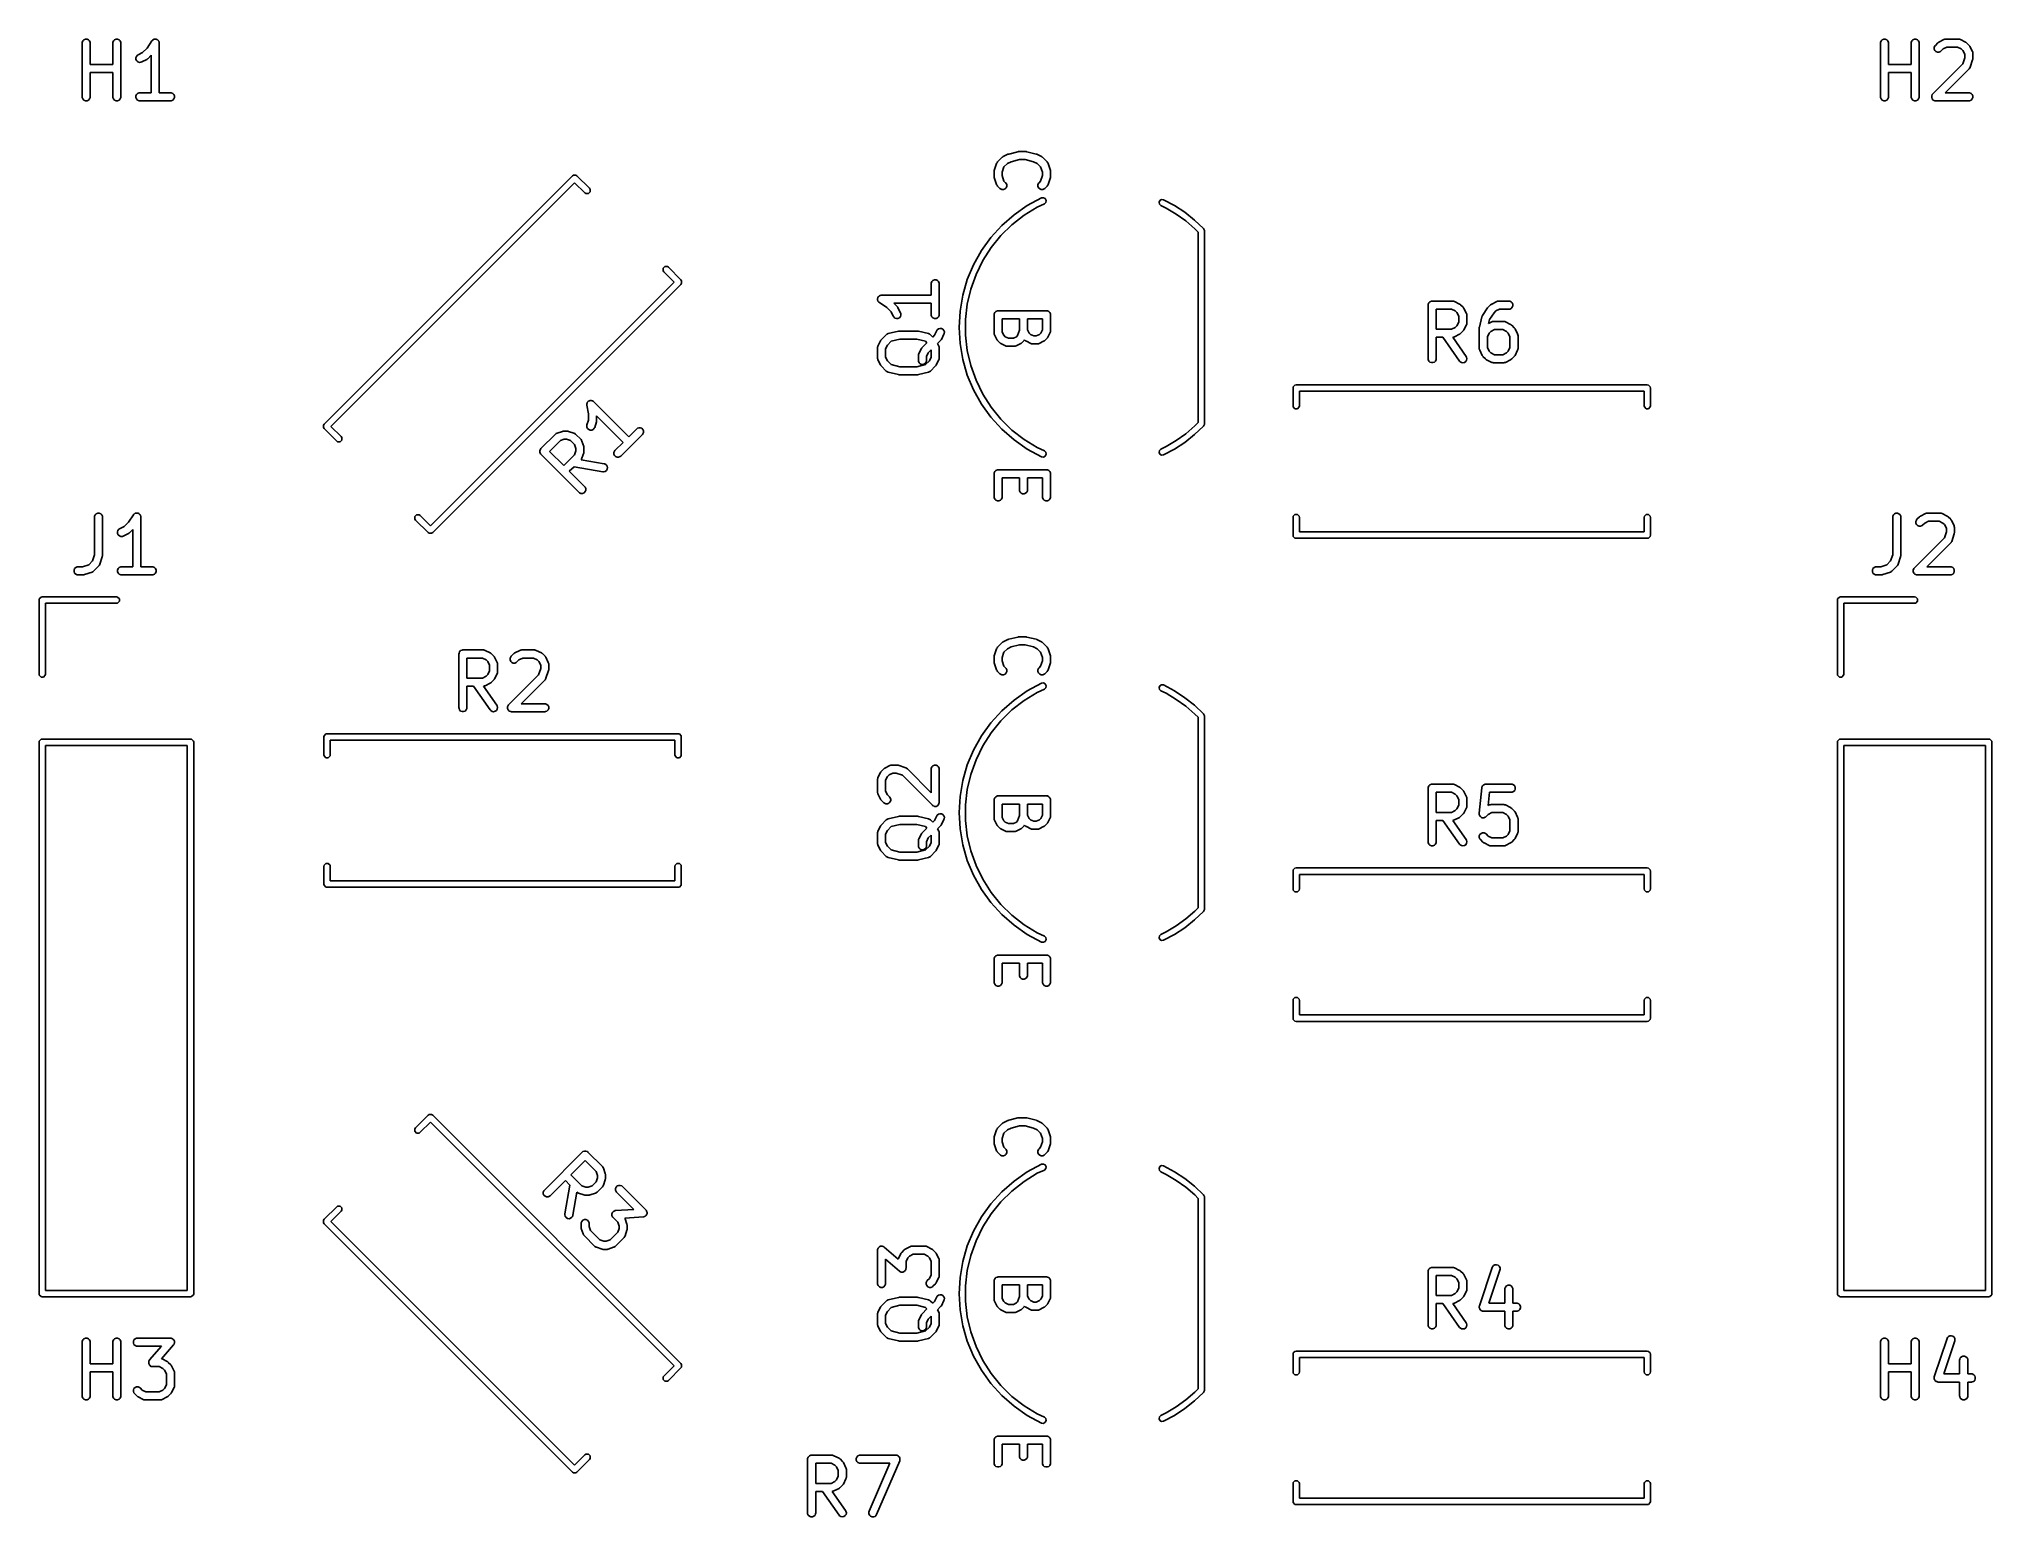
# Model space of a CAD drawing. Header units: inches. Extents: x 4.16 to 5.59, y -4.16 to -3.08.
import ezdxf

# ---------------------------------------------------------------- set-up
doc = ezdxf.new("R2010")
doc.units = ezdxf.units.IN
doc.header["$MEASUREMENT"] = 0
doc.layers.add('F.Silkscreen', color=41, linetype='CONTINUOUS', true_color=0xf2eda1)

msp = doc.modelspace()

# ---------------------------------------------------------------- linework, layer by layer
at = {"layer": 'F.Silkscreen', "linetype": 'CONTINUOUS'}
for p, q in [((4.1875, -3.0789), (4.1876, -3.0784)), ((4.1875, -3.1183), (4.1875, -3.0789)), ((4.1876, -3.0784), (4.188, -3.0773)), ((4.188, -3.0773), (4.1888, -3.0765)), ((4.1888, -3.0765), (4.1899, -3.076)), ((4.1899, -3.076), (4.1911, -3.076)), ((4.1911, -3.076), (4.1921, -3.0765)), ((4.1921, -3.0765), (4.1929, -3.0773)), ((4.1929, -3.0773), (4.1934, -3.0784)), ((4.1934, -3.0784), (4.1934, -3.0789)), ((4.1934, -3.0789), (4.1934, -3.0947)), ((4.21, -3.0789), (4.2101, -3.0784)), ((4.21, -3.0947), (4.21, -3.0789)), ((4.2101, -3.0784), (4.2105, -3.0773)), ((4.2105, -3.0773), (4.2113, -3.0765)), ((4.2113, -3.0765), (4.2124, -3.076)), ((4.2124, -3.076), (4.2135, -3.076)), ((4.2135, -3.076), (4.2146, -3.0765)), ((4.2146, -3.0765), (4.2154, -3.0773)), ((4.2154, -3.0773), (4.2159, -3.0784)), ((4.2159, -3.0784), (4.2159, -3.0789)), ((4.2159, -3.0789), (4.2159, -3.1183)), ((4.2351, -3.0827), (4.2386, -3.0773)), ((4.2386, -3.0773), (4.239, -3.0768)), ((4.2386, -3.0773), (4.2386, -3.0773)), ((4.2386, -3.0773), (4.2386, -3.0773)), ((4.2386, -3.0773), (4.2386, -3.0773)), ((4.239, -3.0768), (4.2392, -3.0767)), ((4.2392, -3.0767), (4.2395, -3.0765)), ((4.2395, -3.0765), (4.2397, -3.0764)), ((4.2397, -3.0764), (4.24, -3.0762)), ((4.24, -3.0762), (4.2402, -3.0761)), ((4.2402, -3.0761), (4.2405, -3.076)), ((4.2405, -3.076), (4.2408, -3.076)), ((4.2408, -3.076), (4.2411, -3.076)), ((4.2411, -3.076), (4.2414, -3.076)), ((4.2414, -3.076), (4.2417, -3.076)), ((4.2417, -3.076), (4.2419, -3.0761)), ((4.2419, -3.0761), (4.2422, -3.0762)), ((4.2422, -3.0762), (4.2425, -3.0764)), ((4.2425, -3.0764), (4.2427, -3.0765)), ((4.2427, -3.0765), (4.2429, -3.0767)), ((4.2429, -3.0767), (4.2432, -3.0768)), ((4.2432, -3.0768), (4.2433, -3.0771)), ((4.2433, -3.0771), (4.2435, -3.0773)), ((4.2435, -3.0773), (4.2437, -3.0776)), ((4.2437, -3.0776), (4.2438, -3.0778)), ((4.2438, -3.0778), (4.2439, -3.0781)), ((4.2439, -3.0781), (4.244, -3.0784)), ((4.244, -3.0784), (4.244, -3.0789)), ((4.244, -3.0789), (4.244, -3.0789)), ((4.244, -3.0789), (4.244, -3.0789)), ((4.244, -3.0789), (4.244, -3.0789)), ((4.244, -3.0789), (4.244, -3.1153)), ((5.5064, -3.0789), (5.5065, -3.0784)), ((5.5064, -3.1183), (5.5064, -3.0789)), ((5.5065, -3.0784), (5.5069, -3.0773)), ((5.5069, -3.0773), (5.5077, -3.0765)), ((5.5077, -3.0765), (5.5088, -3.076)), ((5.5088, -3.076), (5.5099, -3.076)), ((5.5099, -3.076), (5.511, -3.0765)), ((5.511, -3.0765), (5.5118, -3.0773)), ((5.5118, -3.0773), (5.5123, -3.0784)), ((5.5123, -3.0784), (5.5123, -3.0789)), ((5.5123, -3.0789), (5.5123, -3.0947)), ((5.5289, -3.0789), (5.529, -3.0784)), ((5.5289, -3.0947), (5.5289, -3.0789)), ((5.529, -3.0784), (5.5294, -3.0773)), ((5.5294, -3.0773), (5.5302, -3.0765)), ((5.5302, -3.0765), (5.5313, -3.076)), ((5.5313, -3.076), (5.5324, -3.076)), ((5.5324, -3.076), (5.5335, -3.0765)), ((5.5335, -3.0765), (5.5343, -3.0773)), ((5.5343, -3.0773), (5.5348, -3.0784)), ((5.5348, -3.0784), (5.5348, -3.0789)), ((5.5348, -3.0789), (5.5348, -3.1183)), ((5.5467, -3.0806), (5.5485, -3.0787)), ((5.5485, -3.0787), (5.5488, -3.0785)), ((5.5488, -3.0785), (5.5489, -3.0784)), ((5.5488, -3.0785), (5.5488, -3.0785)), ((5.5489, -3.0784), (5.549, -3.0783)), ((5.549, -3.0783), (5.5491, -3.0783)), ((5.5491, -3.0783), (5.5493, -3.0782)), ((5.5493, -3.0782), (5.553, -3.0763)), ((5.553, -3.0763), (5.5536, -3.0761)), ((5.5536, -3.0761), (5.5537, -3.0761)), ((5.5537, -3.0761), (5.5538, -3.076)), ((5.5538, -3.076), (5.5544, -3.076)), ((5.5544, -3.076), (5.5637, -3.076)), ((5.5637, -3.076), (5.5643, -3.076)), ((5.5643, -3.076), (5.5644, -3.0761)), ((5.5644, -3.0761), (5.5645, -3.0761)), ((5.5645, -3.0761), (5.5651, -3.0763)), ((5.5651, -3.0763), (5.5688, -3.0782)), ((5.5688, -3.0782), (5.5691, -3.0783)), ((5.5691, -3.0783), (5.5691, -3.0783)), ((5.5691, -3.0783), (5.5692, -3.0784)), ((5.5692, -3.0784), (5.5693, -3.0785)), ((5.5693, -3.0785), (5.5694, -3.0785)), ((5.5694, -3.0785), (5.5696, -3.0787)), ((5.5696, -3.0787), (5.5715, -3.0806)), ((4.2269, -3.0898), (4.2273, -3.0887)), ((4.227, -3.091), (4.2269, -3.0898)), ((4.2275, -3.092), (4.227, -3.091)), ((4.2273, -3.0887), (4.228, -3.0878)), ((4.2284, -3.0927), (4.2275, -3.092)), ((4.228, -3.0878), (4.2285, -3.0875)), ((4.2295, -3.0931), (4.2284, -3.0927)), ((4.2285, -3.0875), (4.2318, -3.0859)), ((4.2306, -3.093), (4.2295, -3.0931)), ((4.2312, -3.0928), (4.2306, -3.093)), ((4.2349, -3.0909), (4.2312, -3.0928)), ((4.2318, -3.0859), (4.2351, -3.0827)), ((4.2352, -3.0908), (4.2349, -3.0909)), ((4.2353, -3.0907), (4.2352, -3.0908)), ((4.2352, -3.0908), (4.2352, -3.0908)), ((4.2354, -3.0906), (4.2353, -3.0907)), ((4.2355, -3.0906), (4.2354, -3.0906)), ((4.2357, -3.0904), (4.2355, -3.0906)), ((4.2381, -3.0879), (4.2357, -3.0904)), ((4.2381, -3.1153), (4.2381, -3.0879)), ((5.5458, -3.0821), (5.5463, -3.081)), ((5.5458, -3.0833), (5.5458, -3.0821)), ((5.5463, -3.0843), (5.5458, -3.0833)), ((5.5463, -3.081), (5.5467, -3.0806)), ((5.5471, -3.0851), (5.5463, -3.0843)), ((5.5482, -3.0856), (5.5471, -3.0851)), ((5.5493, -3.0856), (5.5482, -3.0856)), ((5.5504, -3.0851), (5.5493, -3.0856)), ((5.5508, -3.0848), (5.5504, -3.0851)), ((5.5524, -3.0832), (5.5508, -3.0848)), ((5.5551, -3.0819), (5.5524, -3.0832)), ((5.563, -3.0819), (5.5551, -3.0819)), ((5.5657, -3.0832), (5.563, -3.0819)), ((5.5669, -3.0844), (5.5657, -3.0832)), ((5.5668, -3.0942), (5.5683, -3.0897)), ((5.5683, -3.0871), (5.5669, -3.0844)), ((5.5683, -3.0897), (5.5683, -3.0871)), ((5.5715, -3.0806), (5.5716, -3.0808)), ((5.5716, -3.0808), (5.5717, -3.0809)), ((5.5717, -3.0809), (5.5718, -3.081)), ((5.5718, -3.081), (5.5718, -3.081)), ((5.5718, -3.081), (5.5719, -3.0811)), ((5.5719, -3.0811), (5.572, -3.0814)), ((5.572, -3.0814), (5.5739, -3.0851)), ((5.574, -3.0911), (5.5722, -3.0967)), ((5.5739, -3.0851), (5.5741, -3.0856)), ((5.5741, -3.0908), (5.574, -3.0911)), ((5.5741, -3.0856), (5.5741, -3.0858)), ((5.5741, -3.0858), (5.5741, -3.0859)), ((5.5741, -3.0859), (5.5742, -3.0864)), ((5.5742, -3.0905), (5.5741, -3.0907)), ((5.5741, -3.0907), (5.5741, -3.0908)), ((5.5741, -3.0908), (5.5741, -3.0908)), ((5.5742, -3.0864), (5.5742, -3.0902)), ((5.5742, -3.0902), (5.5742, -3.0905)), ((5.5742, -3.0905), (5.5742, -3.0905)), ((4.1934, -3.0947), (4.21, -3.0947)), ((4.21, -3.1006), (4.1934, -3.1006)), ((4.1934, -3.1006), (4.1934, -3.1183)), ((4.21, -3.1183), (4.21, -3.1006)), ((5.5123, -3.0947), (5.5289, -3.0947)), ((5.5289, -3.1006), (5.5123, -3.1006)), ((5.5123, -3.1006), (5.5123, -3.1183)), ((5.5289, -3.1183), (5.5289, -3.1006)), ((5.5448, -3.1162), (5.5668, -3.0942)), ((5.5715, -3.0979), (5.554, -3.1153)), ((5.5718, -3.0974), (5.5715, -3.0979)), ((5.5719, -3.0973), (5.5718, -3.0974)), ((5.5722, -3.0967), (5.5719, -3.0973)), ((5.5719, -3.0973), (5.5719, -3.0973)), ((4.1876, -3.1189), (4.1875, -3.1183)), ((4.188, -3.1199), (4.1876, -3.1189)), ((4.1888, -3.1208), (4.188, -3.1199)), ((4.1899, -3.1212), (4.1888, -3.1208)), ((4.1911, -3.1212), (4.1899, -3.1212)), ((4.1921, -3.1208), (4.1911, -3.1212)), ((4.1929, -3.1199), (4.1921, -3.1208)), ((4.1934, -3.1189), (4.1929, -3.1199)), ((4.1934, -3.1183), (4.1934, -3.1189)), ((4.2101, -3.1189), (4.21, -3.1183)), ((4.2105, -3.1199), (4.2101, -3.1189)), ((4.2113, -3.1208), (4.2105, -3.1199)), ((4.2124, -3.1212), (4.2113, -3.1208)), ((4.2135, -3.1212), (4.2124, -3.1212)), ((4.2146, -3.1208), (4.2135, -3.1212)), ((4.2154, -3.1199), (4.2146, -3.1208)), ((4.2159, -3.1189), (4.2154, -3.1199)), ((4.2159, -3.1183), (4.2159, -3.1189)), ((4.227, -3.1177), (4.2274, -3.1167)), ((4.227, -3.1189), (4.227, -3.1177)), ((4.2274, -3.1199), (4.227, -3.1189)), ((4.2274, -3.1167), (4.2282, -3.1158)), ((4.2282, -3.1208), (4.2274, -3.1199)), ((4.2282, -3.1158), (4.2293, -3.1154)), ((4.2293, -3.1212), (4.2282, -3.1208)), ((4.2293, -3.1154), (4.2298, -3.1153)), ((4.2298, -3.1213), (4.2293, -3.1212)), ((4.2298, -3.1153), (4.2381, -3.1153)), ((4.2523, -3.1213), (4.2298, -3.1213)), ((4.244, -3.1153), (4.2523, -3.1153)), ((4.2523, -3.1153), (4.2529, -3.1154)), ((4.2529, -3.1212), (4.2523, -3.1213)), ((4.2529, -3.1154), (4.254, -3.1158)), ((4.254, -3.1208), (4.2529, -3.1212)), ((4.254, -3.1158), (4.2548, -3.1167)), ((4.2548, -3.1199), (4.254, -3.1208)), ((4.2548, -3.1167), (4.2552, -3.1177)), ((4.2552, -3.1189), (4.2548, -3.1199)), ((4.2552, -3.1177), (4.2552, -3.1189)), ((5.5065, -3.1189), (5.5064, -3.1183)), ((5.5069, -3.1199), (5.5065, -3.1189)), ((5.5077, -3.1208), (5.5069, -3.1199)), ((5.5088, -3.1212), (5.5077, -3.1208)), ((5.5099, -3.1212), (5.5088, -3.1212)), ((5.511, -3.1208), (5.5099, -3.1212)), ((5.5118, -3.1199), (5.511, -3.1208)), ((5.5123, -3.1189), (5.5118, -3.1199)), ((5.5123, -3.1183), (5.5123, -3.1189)), ((5.529, -3.1189), (5.5289, -3.1183)), ((5.5294, -3.1199), (5.529, -3.1189)), ((5.5302, -3.1208), (5.5294, -3.1199)), ((5.5313, -3.1212), (5.5302, -3.1208)), ((5.5324, -3.1212), (5.5313, -3.1212)), ((5.5335, -3.1208), (5.5324, -3.1212)), ((5.5343, -3.1199), (5.5335, -3.1208)), ((5.5348, -3.1189), (5.5343, -3.1199)), ((5.5348, -3.1183), (5.5348, -3.1189)), ((5.544, -3.1177), (5.5444, -3.1167)), ((5.544, -3.1189), (5.544, -3.1177)), ((5.5444, -3.1199), (5.544, -3.1189)), ((5.5444, -3.1167), (5.5448, -3.1162)), ((5.5452, -3.1208), (5.5444, -3.1199)), ((5.5463, -3.1212), (5.5452, -3.1208)), ((5.5469, -3.1213), (5.5463, -3.1212)), ((5.5712, -3.1213), (5.5469, -3.1213)), ((5.554, -3.1153), (5.5712, -3.1153)), ((5.5712, -3.1153), (5.5718, -3.1154)), ((5.5718, -3.1212), (5.5712, -3.1213)), ((5.5718, -3.1154), (5.5729, -3.1158)), ((5.5729, -3.1208), (5.5718, -3.1212)), ((5.5729, -3.1158), (5.5737, -3.1167)), ((5.5737, -3.1199), (5.5729, -3.1208)), ((5.5737, -3.1167), (5.5741, -3.1177)), ((5.5741, -3.1189), (5.5737, -3.1199)), ((5.5741, -3.1177), (5.5741, -3.1189)), ((4.8589, -3.1661), (4.8623, -3.1627)), ((4.8623, -3.1627), (4.8625, -3.1625)), ((4.8625, -3.1625), (4.8626, -3.1625)), ((4.8626, -3.1625), (4.8627, -3.1624)), ((4.8627, -3.1624), (4.8628, -3.1624)), ((4.8628, -3.1623), (4.8631, -3.1622)), ((4.8628, -3.1624), (4.8628, -3.1623)), ((4.8631, -3.1622), (4.8665, -3.1605)), ((4.8665, -3.1605), (4.8668, -3.1604)), ((4.8665, -3.1605), (4.8665, -3.1605)), ((4.8665, -3.1605), (4.8665, -3.1605)), ((4.8668, -3.1604), (4.867, -3.1603)), ((4.867, -3.1603), (4.867, -3.1603)), ((4.867, -3.1603), (4.8671, -3.1603)), ((4.8671, -3.1603), (4.8738, -3.1586)), ((4.8749, -3.1644), (4.8688, -3.1659)), ((4.8738, -3.1586), (4.8739, -3.1586)), ((4.8739, -3.1586), (4.874, -3.1585)), ((4.874, -3.1585), (4.8742, -3.1585)), ((4.8742, -3.1585), (4.8744, -3.1585)), ((4.8744, -3.1585), (4.8744, -3.1585)), ((4.8744, -3.1585), (4.8745, -3.1585)), ((4.8745, -3.1585), (4.8796, -3.1585)), ((4.8792, -3.1644), (4.8749, -3.1644)), ((4.8853, -3.1659), (4.8792, -3.1644)), ((4.8796, -3.1585), (4.8797, -3.1585)), ((4.8797, -3.1585), (4.8797, -3.1585)), ((4.8797, -3.1585), (4.88, -3.1585)), ((4.88, -3.1585), (4.8802, -3.1585)), ((4.8802, -3.1585), (4.8802, -3.1586)), ((4.8802, -3.1586), (4.8803, -3.1586)), ((4.8803, -3.1586), (4.8871, -3.1603)), ((4.8871, -3.1603), (4.8871, -3.1603)), ((4.8871, -3.1603), (4.8871, -3.1603)), ((4.8871, -3.1603), (4.8874, -3.1604)), ((4.8874, -3.1604), (4.8876, -3.1605)), ((4.8876, -3.1605), (4.8876, -3.1605)), ((4.8876, -3.1605), (4.8877, -3.1605)), ((4.8877, -3.1605), (4.891, -3.1622)), ((4.891, -3.1622), (4.8913, -3.1623)), ((4.8913, -3.1623), (4.8914, -3.1624)), ((4.8914, -3.1624), (4.8914, -3.1624)), ((4.8914, -3.1624), (4.8915, -3.1625)), ((4.8915, -3.1625), (4.8916, -3.1625)), ((4.8916, -3.1625), (4.8918, -3.1627)), ((4.8918, -3.1627), (4.8952, -3.1661)), ((4.365, -3.3583), (4.5471, -3.1762)), ((4.5471, -3.1762), (4.5478, -3.1757)), ((4.5478, -3.1757), (4.5496, -3.1757)), ((4.5496, -3.1757), (4.5504, -3.1762)), ((4.5504, -3.1762), (4.5596, -3.1854)), ((4.8564, -3.1728), (4.8565, -3.1727)), ((4.8564, -3.1729), (4.8564, -3.1728)), ((4.8564, -3.173), (4.8564, -3.1729)), ((4.8564, -3.1732), (4.8564, -3.173)), ((4.8564, -3.1766), (4.8564, -3.1732)), ((4.8564, -3.1769), (4.8564, -3.1766)), ((4.8564, -3.177), (4.8564, -3.1769)), ((4.8564, -3.1771), (4.8564, -3.177)), ((4.8565, -3.1772), (4.8564, -3.1771)), ((4.8565, -3.1723), (4.8582, -3.1672)), ((4.8565, -3.1726), (4.8565, -3.1723)), ((4.8565, -3.1727), (4.8565, -3.1726)), ((4.8565, -3.1773), (4.8565, -3.1772)), ((4.8565, -3.1776), (4.8565, -3.1773)), ((4.8582, -3.1826), (4.8565, -3.1776)), ((4.8582, -3.1672), (4.8585, -3.1667)), ((4.8585, -3.1666), (4.8586, -3.1665)), ((4.8585, -3.1667), (4.8585, -3.1666)), ((4.8586, -3.1665), (4.8589, -3.1661)), ((4.8636, -3.1698), (4.8623, -3.1737)), ((4.8623, -3.1737), (4.8623, -3.1761)), ((4.8623, -3.1761), (4.8636, -3.1801)), ((4.8662, -3.1672), (4.8636, -3.1698)), ((4.8688, -3.1659), (4.8662, -3.1672)), ((4.888, -3.1672), (4.8853, -3.1659)), ((4.8905, -3.1698), (4.888, -3.1672)), ((4.8918, -3.1737), (4.8905, -3.1698)), ((4.8905, -3.1801), (4.8918, -3.1761)), ((4.8918, -3.1761), (4.8918, -3.1737)), ((4.8952, -3.1661), (4.8955, -3.1665)), ((4.8955, -3.1665), (4.8956, -3.1666)), ((4.8956, -3.1666), (4.8957, -3.1667)), ((4.8957, -3.1667), (4.8959, -3.1672)), ((4.8959, -3.1672), (4.8976, -3.1723)), ((4.8976, -3.1776), (4.8959, -3.1826)), ((4.8976, -3.1723), (4.8976, -3.1726)), ((4.8976, -3.1726), (4.8977, -3.1727)), ((4.8977, -3.1772), (4.8976, -3.1773)), ((4.8976, -3.1773), (4.8976, -3.1776)), ((4.8977, -3.1727), (4.8977, -3.1728)), ((4.8977, -3.1728), (4.8977, -3.1729)), ((4.8977, -3.1729), (4.8977, -3.173)), ((4.8977, -3.173), (4.8977, -3.1732)), ((4.8977, -3.1732), (4.8977, -3.1766)), ((4.8977, -3.1766), (4.8977, -3.1769)), ((4.8977, -3.1769), (4.8977, -3.177)), ((4.8977, -3.177), (4.8977, -3.1771)), ((4.8977, -3.1771), (4.8977, -3.1772)), ((4.5487, -3.1813), (4.37, -3.36)), ((4.5562, -3.1888), (4.5487, -3.1813)), ((4.557, -3.1893), (4.5562, -3.1888)), ((4.5588, -3.1893), (4.557, -3.1893)), ((4.5601, -3.188), (4.5588, -3.1893)), ((4.5596, -3.1854), (4.5601, -3.1862)), ((4.5601, -3.1862), (4.5601, -3.188)), ((4.8585, -3.1831), (4.8582, -3.1826)), ((4.8585, -3.1832), (4.8585, -3.1831)), ((4.8586, -3.1833), (4.8585, -3.1832)), ((4.8589, -3.1838), (4.8586, -3.1833)), ((4.8606, -3.1855), (4.8589, -3.1838)), ((4.8611, -3.1858), (4.8606, -3.1855)), ((4.8621, -3.1863), (4.8611, -3.1858)), ((4.8633, -3.1863), (4.8621, -3.1863)), ((4.8644, -3.1858), (4.8633, -3.1863)), ((4.8636, -3.1801), (4.8648, -3.1813)), ((4.8652, -3.185), (4.8644, -3.1858)), ((4.8648, -3.1813), (4.8652, -3.1817)), ((4.8652, -3.1817), (4.8656, -3.1828)), ((4.8656, -3.1839), (4.8652, -3.185)), ((4.8656, -3.1828), (4.8656, -3.1839)), ((4.8807, -3.1981), (4.8912, -3.1925)), ((4.8885, -3.1828), (4.889, -3.1817)), ((4.8885, -3.1839), (4.8885, -3.1828)), ((4.889, -3.185), (4.8885, -3.1839)), ((4.889, -3.1817), (4.8893, -3.1813)), ((4.8898, -3.1858), (4.889, -3.185)), ((4.8893, -3.1813), (4.8905, -3.1801)), ((4.8908, -3.1863), (4.8898, -3.1858)), ((4.892, -3.1863), (4.8908, -3.1863)), ((4.8912, -3.1925), (4.8926, -3.1923)), ((4.893, -3.1858), (4.892, -3.1863)), ((4.8926, -3.1923), (4.8939, -3.193)), ((4.8935, -3.1855), (4.893, -3.1858)), ((4.8952, -3.1838), (4.8935, -3.1855)), ((4.8939, -3.193), (4.8945, -3.1943)), ((4.8955, -3.1833), (4.8952, -3.1838)), ((4.8956, -3.1832), (4.8955, -3.1833)), ((4.8957, -3.1831), (4.8956, -3.1832)), ((4.8959, -3.1826), (4.8957, -3.1831)), ((4.9779, -3.1943), (4.9792, -3.1936)), ((4.9792, -3.1936), (4.9807, -3.1938)), ((4.9807, -3.1938), (4.9887, -3.1981)), ((4.862, -3.2127), (4.871, -3.2049)), ((4.8783, -3.2051), (4.8694, -3.2121)), ((4.871, -3.2049), (4.8807, -3.1981)), ((4.888, -3.1992), (4.8783, -3.2051)), ((4.8932, -3.1968), (4.888, -3.1992)), ((4.8942, -3.1958), (4.8932, -3.1968)), ((4.8945, -3.1943), (4.8942, -3.1958)), ((4.9773, -3.1956), (4.9779, -3.1943)), ((4.9776, -3.197), (4.9773, -3.1956)), ((4.9786, -3.198), (4.9776, -3.197)), ((4.9825, -3.1999), (4.9786, -3.198)), ((4.99, -3.2043), (4.9825, -3.1999)), ((4.9887, -3.1981), (4.9962, -3.203)), ((4.997, -3.2094), (4.99, -3.2043)), ((4.9962, -3.203), (5.0034, -3.2087)), ((4.8471, -3.2311), (4.854, -3.2215)), ((4.854, -3.2215), (4.862, -3.2127)), ((4.8613, -3.2201), (4.8541, -3.2289)), ((4.8694, -3.2121), (4.8613, -3.2201)), ((5.0036, -3.2151), (4.997, -3.2094)), ((5.0034, -3.2087), (5.01, -3.2149)), ((5.0059, -3.2175), (5.0036, -3.2151)), ((5.0059, -3.3573), (5.0059, -3.2175)), ((5.01, -3.2149), (5.0102, -3.2154)), ((5.0102, -3.2154), (5.0105, -3.2156)), ((5.0105, -3.2156), (5.0105, -3.2161)), ((5.0105, -3.2161), (5.0106, -3.2162)), ((5.0106, -3.2162), (5.0106, -3.2163)), ((5.0106, -3.2163), (5.0106, -3.2165)), ((5.0106, -3.2165), (5.0106, -3.3583)), ((4.8413, -3.2415), (4.8471, -3.2311)), ((4.8541, -3.2289), (4.848, -3.2385)), ((4.6136, -3.2441), (4.6149, -3.2428)), ((4.6136, -3.2459), (4.6136, -3.2441)), ((4.6141, -3.2467), (4.6136, -3.2459)), ((4.6217, -3.2542), (4.6141, -3.2467)), ((4.6149, -3.2428), (4.6167, -3.2428)), ((4.6167, -3.2428), (4.6175, -3.2433)), ((4.6175, -3.2433), (4.6267, -3.2525)), ((4.8367, -3.2524), (4.8413, -3.2415)), ((4.8431, -3.2487), (4.8393, -3.2594)), ((4.848, -3.2385), (4.8431, -3.2487)), ((4.4429, -3.4329), (4.6217, -3.2542)), ((4.6267, -3.2559), (4.4446, -3.4379)), ((4.6267, -3.2525), (4.6272, -3.2533)), ((4.6272, -3.2551), (4.6267, -3.2559)), ((4.6272, -3.2533), (4.6272, -3.2533)), ((4.6272, -3.2533), (4.6272, -3.2551)), ((4.7711, -3.2657), (4.7712, -3.2654)), ((4.7712, -3.2654), (4.7714, -3.2651)), ((4.7714, -3.2651), (4.7716, -3.2649)), ((4.7716, -3.2649), (4.7717, -3.2647)), ((4.7717, -3.2647), (4.772, -3.2645)), ((4.772, -3.2645), (4.7722, -3.2643)), ((4.7722, -3.2643), (4.7724, -3.2642)), ((4.7724, -3.2642), (4.7727, -3.2641)), ((4.7727, -3.2641), (4.773, -3.264)), ((4.773, -3.264), (4.7732, -3.2639)), ((4.7732, -3.2639), (4.7738, -3.2638)), ((4.7738, -3.2638), (4.7738, -3.2638)), ((4.7738, -3.2638), (4.7738, -3.2638)), ((4.7738, -3.2638), (4.7738, -3.2638)), ((4.7738, -3.2638), (4.8102, -3.2638)), ((4.8102, -3.2555), (4.8103, -3.255)), ((4.8102, -3.2638), (4.8102, -3.2555)), ((4.8103, -3.255), (4.8107, -3.2539)), ((4.8107, -3.2539), (4.8115, -3.2531)), ((4.8115, -3.2531), (4.8126, -3.2526)), ((4.8126, -3.2526), (4.8138, -3.2526)), ((4.8138, -3.2526), (4.8148, -3.2531)), ((4.8148, -3.2531), (4.8156, -3.2539)), ((4.8156, -3.2539), (4.8161, -3.255)), ((4.8161, -3.255), (4.8161, -3.2555)), ((4.8161, -3.2555), (4.8161, -3.278)), ((4.8314, -3.2755), (4.8334, -3.2638)), ((4.8334, -3.2638), (4.8367, -3.2524)), ((4.8393, -3.2594), (4.8367, -3.2704)), ((4.7709, -3.2662), (4.771, -3.2659)), ((4.7709, -3.2665), (4.7709, -3.2662)), ((4.7709, -3.2668), (4.7709, -3.2665)), ((4.7709, -3.2671), (4.7709, -3.2668)), ((4.7709, -3.2674), (4.7709, -3.2671)), ((4.771, -3.2676), (4.7709, -3.2674)), ((4.771, -3.2659), (4.7711, -3.2657)), ((4.7711, -3.2679), (4.771, -3.2676)), ((4.7712, -3.2682), (4.7711, -3.2679)), ((4.7714, -3.2684), (4.7712, -3.2682)), ((4.7716, -3.2686), (4.7714, -3.2684)), ((4.7717, -3.2689), (4.7716, -3.2686)), ((4.7722, -3.2692), (4.7717, -3.2689)), ((4.7776, -3.2728), (4.7722, -3.2692)), ((4.7722, -3.2692), (4.7722, -3.2692)), ((4.7722, -3.2692), (4.7722, -3.2692)), ((4.7722, -3.2692), (4.7722, -3.2692)), ((4.7808, -3.276), (4.7776, -3.2728)), ((4.7824, -3.2793), (4.7808, -3.276)), ((4.7827, -3.2798), (4.7824, -3.2793)), ((4.7836, -3.2806), (4.7827, -3.2798)), ((4.8102, -3.2697), (4.7828, -3.2697)), ((4.7828, -3.2697), (4.7853, -3.2722)), ((4.7853, -3.2722), (4.7855, -3.2724)), ((4.7855, -3.2724), (4.7855, -3.2725)), ((4.7855, -3.2725), (4.7856, -3.2726)), ((4.7856, -3.2726), (4.7856, -3.2726)), ((4.7856, -3.2726), (4.7857, -3.2727)), ((4.7857, -3.2727), (4.7858, -3.273)), ((4.7858, -3.273), (4.7877, -3.2767)), ((4.7876, -3.2795), (4.7869, -3.2804)), ((4.788, -3.2784), (4.7876, -3.2795)), ((4.7877, -3.2767), (4.7879, -3.2772)), ((4.7879, -3.2772), (4.788, -3.2784)), ((4.8102, -3.278), (4.8102, -3.2697)), ((4.8103, -3.2786), (4.8102, -3.278)), ((4.8107, -3.2797), (4.8103, -3.2786)), ((4.8115, -3.2805), (4.8107, -3.2797)), ((4.8156, -3.2797), (4.8148, -3.2805)), ((4.8161, -3.2786), (4.8156, -3.2797)), ((4.8161, -3.278), (4.8161, -3.2786)), ((4.8307, -3.2874), (4.8314, -3.2755)), ((4.8367, -3.2704), (4.8354, -3.2817)), ((4.8564, -3.2781), (4.8565, -3.2775)), ((4.8564, -3.2916), (4.8564, -3.2781)), ((4.8565, -3.2775), (4.8569, -3.2765)), ((4.8569, -3.2765), (4.8577, -3.2757)), ((4.8577, -3.2757), (4.8588, -3.2752)), ((4.8588, -3.2752), (4.8593, -3.2752)), ((4.8593, -3.2752), (4.8948, -3.2752)), ((4.8948, -3.2752), (4.8954, -3.2752)), ((4.8954, -3.2752), (4.8964, -3.2757)), ((4.8964, -3.2757), (4.8972, -3.2765)), ((4.8972, -3.2765), (4.8977, -3.2775)), ((4.8977, -3.2775), (4.8977, -3.2781)), ((4.8977, -3.2781), (4.8977, -3.2899)), ((5.1747, -3.2705), (5.1752, -3.2694)), ((5.1747, -3.2711), (5.1747, -3.2705)), ((5.1747, -3.3104), (5.1747, -3.2711)), ((5.1752, -3.2694), (5.176, -3.2686)), ((5.176, -3.2686), (5.1771, -3.2682)), ((5.1771, -3.2682), (5.1776, -3.2681)), ((5.1776, -3.2681), (5.1926, -3.2681)), ((5.1919, -3.274), (5.1806, -3.274)), ((5.1806, -3.274), (5.1806, -3.2887)), ((5.1946, -3.2754), (5.1919, -3.274)), ((5.1926, -3.2681), (5.1932, -3.2682)), ((5.1932, -3.2682), (5.1933, -3.2682)), ((5.1933, -3.2682), (5.1934, -3.2682)), ((5.1934, -3.2682), (5.194, -3.2684)), ((5.194, -3.2684), (5.1977, -3.2703)), ((5.1958, -3.2766), (5.1946, -3.2754)), ((5.1972, -3.2793), (5.1958, -3.2766)), ((5.1972, -3.2835), (5.1972, -3.2793)), ((5.1977, -3.2703), (5.198, -3.2704)), ((5.198, -3.2704), (5.198, -3.2705)), ((5.198, -3.2705), (5.1981, -3.2705)), ((5.1981, -3.2705), (5.1982, -3.2706)), ((5.1982, -3.2706), (5.1982, -3.2707)), ((5.1982, -3.2707), (5.1985, -3.2708)), ((5.1985, -3.2708), (5.2003, -3.2727)), ((5.2003, -3.2727), (5.2005, -3.2729)), ((5.2005, -3.2729), (5.2006, -3.273)), ((5.2006, -3.273), (5.2006, -3.2731)), ((5.2006, -3.2731), (5.2007, -3.2732)), ((5.2007, -3.2732), (5.2007, -3.2732)), ((5.2007, -3.2732), (5.2009, -3.2735)), ((5.2009, -3.2735), (5.2028, -3.2772)), ((5.2028, -3.2772), (5.203, -3.2778)), ((5.203, -3.2778), (5.203, -3.2779)), ((5.203, -3.2779), (5.203, -3.278)), ((5.203, -3.278), (5.2031, -3.2786)), ((5.2031, -3.2786), (5.2031, -3.2842)), ((5.2123, -3.2872), (5.2141, -3.2797)), ((5.2141, -3.2797), (5.2143, -3.2794)), ((5.2143, -3.2792), (5.2144, -3.2791)), ((5.2143, -3.2793), (5.2143, -3.2792)), ((5.2143, -3.2792), (5.2143, -3.2792)), ((5.2143, -3.2794), (5.2143, -3.2793)), ((5.2144, -3.2791), (5.2145, -3.2788)), ((5.2145, -3.2788), (5.2183, -3.2732)), ((5.2183, -3.2732), (5.2185, -3.2729)), ((5.2183, -3.2732), (5.2183, -3.2732)), ((5.2183, -3.2732), (5.2183, -3.2732)), ((5.2185, -3.2729), (5.2187, -3.2727)), ((5.2187, -3.2727), (5.2205, -3.2708)), ((5.2187, -3.2727), (5.2187, -3.2727)), ((5.2187, -3.2727), (5.2187, -3.2727)), ((5.223, -3.2767), (5.2197, -3.2816)), ((5.2205, -3.2708), (5.2208, -3.2707)), ((5.2208, -3.2706), (5.2209, -3.2705)), ((5.2208, -3.2707), (5.2208, -3.2706)), ((5.2209, -3.2705), (5.221, -3.2705)), ((5.221, -3.2705), (5.2211, -3.2704)), ((5.2211, -3.2704), (5.2213, -3.2703)), ((5.2213, -3.2703), (5.2251, -3.2684)), ((5.2244, -3.2754), (5.223, -3.2767)), ((5.2271, -3.274), (5.2244, -3.2754)), ((5.2251, -3.2684), (5.2256, -3.2682)), ((5.2256, -3.2682), (5.2257, -3.2682)), ((5.2257, -3.2682), (5.2258, -3.2682)), ((5.2258, -3.2682), (5.2264, -3.2681)), ((5.2264, -3.2681), (5.2339, -3.2681)), ((5.2339, -3.274), (5.2271, -3.274)), ((5.2339, -3.2681), (5.2345, -3.2682)), ((5.2345, -3.274), (5.2339, -3.274)), ((5.2345, -3.2682), (5.2355, -3.2686)), ((5.2355, -3.2735), (5.2345, -3.274)), ((5.2355, -3.2686), (5.2363, -3.2694)), ((5.2363, -3.2727), (5.2355, -3.2735)), ((5.2363, -3.2694), (5.2368, -3.2705)), ((5.2368, -3.2716), (5.2363, -3.2727)), ((5.2368, -3.2705), (5.2368, -3.2716)), ((4.7736, -3.2966), (4.7773, -3.2928)), ((4.7773, -3.2928), (4.7778, -3.2924)), ((4.7778, -3.2924), (4.778, -3.2924)), ((4.778, -3.2924), (4.7782, -3.2922)), ((4.7782, -3.2922), (4.7787, -3.292)), ((4.7787, -3.292), (4.7862, -3.2902)), ((4.7847, -3.281), (4.7836, -3.2806)), ((4.7858, -3.2809), (4.7847, -3.281)), ((4.7869, -3.2804), (4.7858, -3.2809)), ((4.7862, -3.2902), (4.7863, -3.2901)), ((4.7863, -3.2901), (4.7864, -3.2901)), ((4.7864, -3.2901), (4.7866, -3.2901)), ((4.7866, -3.2901), (4.7868, -3.2901)), ((4.7868, -3.2901), (4.7868, -3.2901)), ((4.7868, -3.2901), (4.7869, -3.2901)), ((4.7869, -3.2901), (4.8001, -3.2901)), ((4.8001, -3.2901), (4.8002, -3.2901)), ((4.8002, -3.2901), (4.8002, -3.2901)), ((4.8002, -3.2901), (4.8004, -3.2901)), ((4.8004, -3.2901), (4.8006, -3.2901)), ((4.8006, -3.2901), (4.8007, -3.2901)), ((4.8007, -3.2901), (4.8008, -3.2902)), ((4.8008, -3.2902), (4.8083, -3.292)), ((4.8083, -3.292), (4.8088, -3.2922)), ((4.8088, -3.2922), (4.809, -3.2924)), ((4.809, -3.2924), (4.8092, -3.2924)), ((4.8092, -3.2924), (4.8096, -3.2928)), ((4.8096, -3.2928), (4.8113, -3.2945)), ((4.8113, -3.2945), (4.8126, -3.2932)), ((4.8126, -3.2809), (4.8115, -3.2805)), ((4.8138, -3.2809), (4.8126, -3.2809)), ((4.8126, -3.2932), (4.8143, -3.2898)), ((4.8148, -3.2805), (4.8138, -3.2809)), ((4.8143, -3.2898), (4.8146, -3.2893)), ((4.8146, -3.2893), (4.8155, -3.2886)), ((4.8155, -3.2886), (4.8166, -3.2882)), ((4.8166, -3.2882), (4.8177, -3.2883)), ((4.8177, -3.2883), (4.8187, -3.2888)), ((4.8196, -3.2925), (4.8177, -3.2962)), ((4.8187, -3.2888), (4.8195, -3.2897)), ((4.8195, -3.2897), (4.8199, -3.2908)), ((4.8198, -3.2919), (4.8196, -3.2925)), ((4.8199, -3.2908), (4.8198, -3.2919)), ((4.8314, -3.2993), (4.8307, -3.2874)), ((4.8354, -3.2817), (4.8354, -3.2874)), ((4.8354, -3.2874), (4.8354, -3.2931)), ((4.8354, -3.2931), (4.8367, -3.3044)), ((4.8565, -3.2922), (4.8564, -3.2916)), ((4.8565, -3.2923), (4.8565, -3.2922)), ((4.8565, -3.2924), (4.8565, -3.2923)), ((4.8567, -3.2929), (4.8565, -3.2924)), ((4.8584, -3.2963), (4.8567, -3.2929)), ((4.875, -3.2811), (4.8623, -3.2811)), ((4.8623, -3.2811), (4.8623, -3.2909)), ((4.8623, -3.2909), (4.8635, -3.2932)), ((4.8635, -3.2932), (4.8645, -3.2943)), ((4.8728, -3.2943), (4.8736, -3.2934)), ((4.8736, -3.2934), (4.875, -3.2895)), ((4.875, -3.2895), (4.875, -3.2811)), ((4.8918, -3.2811), (4.8809, -3.2811)), ((4.8809, -3.2811), (4.8809, -3.2892)), ((4.8809, -3.2892), (4.882, -3.2916)), ((4.882, -3.2916), (4.883, -3.2926)), ((4.883, -3.2926), (4.8854, -3.2937)), ((4.8854, -3.2937), (4.8873, -3.2937)), ((4.8873, -3.2937), (4.8897, -3.2926)), ((4.8897, -3.2926), (4.8907, -3.2916)), ((4.8907, -3.2916), (4.8918, -3.2892)), ((4.8918, -3.2892), (4.8918, -3.2811)), ((4.8974, -3.2913), (4.8957, -3.2946)), ((4.8976, -3.2907), (4.8974, -3.2913)), ((4.8977, -3.2905), (4.8976, -3.2906)), ((4.8976, -3.2906), (4.8976, -3.2907)), ((4.8977, -3.2899), (4.8977, -3.2905)), ((5.1806, -3.2887), (5.1919, -3.2887)), ((5.1919, -3.2887), (5.1946, -3.2874)), ((5.1977, -3.2924), (5.194, -3.2943)), ((5.1946, -3.2874), (5.1958, -3.2862)), ((5.1958, -3.2862), (5.1972, -3.2835)), ((5.198, -3.2923), (5.1977, -3.2924)), ((5.1981, -3.2922), (5.198, -3.2923)), ((5.198, -3.2923), (5.198, -3.2923)), ((5.1982, -3.2921), (5.1981, -3.2922)), ((5.1985, -3.2919), (5.1982, -3.2921)), ((5.1982, -3.2921), (5.1982, -3.2921)), ((5.2003, -3.29), (5.1985, -3.2919)), ((5.2005, -3.2898), (5.2003, -3.29)), ((5.2006, -3.2897), (5.2005, -3.2898)), ((5.2007, -3.2896), (5.2006, -3.2897)), ((5.2006, -3.2897), (5.2006, -3.2897)), ((5.2009, -3.2892), (5.2007, -3.2895)), ((5.2007, -3.2895), (5.2007, -3.2896)), ((5.2028, -3.2855), (5.2009, -3.2892)), ((5.203, -3.285), (5.2028, -3.2855)), ((5.2031, -3.2842), (5.203, -3.2848)), ((5.203, -3.2848), (5.203, -3.2849)), ((5.203, -3.2849), (5.203, -3.285)), ((5.2122, -3.2873), (5.2123, -3.2872)), ((5.2122, -3.2874), (5.2122, -3.2873)), ((5.2122, -3.2876), (5.2122, -3.2874)), ((5.2122, -3.2878), (5.2122, -3.2876)), ((5.2122, -3.2879), (5.2122, -3.2878)), ((5.2122, -3.2878), (5.2122, -3.2878)), ((5.2122, -3.3029), (5.2122, -3.2879)), ((5.2194, -3.2916), (5.2181, -3.2943)), ((5.2181, -3.2943), (5.2181, -3.3022)), ((5.2197, -3.2816), (5.219, -3.2846)), ((5.219, -3.2846), (5.2213, -3.2834)), ((5.2206, -3.2904), (5.2194, -3.2916)), ((5.2233, -3.289), (5.2206, -3.2904)), ((5.2213, -3.2834), (5.2218, -3.2832)), ((5.2218, -3.2832), (5.222, -3.2832)), ((5.222, -3.2832), (5.2221, -3.2832)), ((5.2221, -3.2832), (5.2226, -3.2831)), ((5.2226, -3.2831), (5.2301, -3.2831)), ((5.2294, -3.289), (5.2233, -3.289)), ((5.2321, -3.2904), (5.2294, -3.289)), ((5.2301, -3.2831), (5.2307, -3.2832)), ((5.2307, -3.2832), (5.2308, -3.2832)), ((5.2308, -3.2832), (5.2309, -3.2832)), ((5.2309, -3.2832), (5.2314, -3.2834)), ((5.2314, -3.2834), (5.2352, -3.2853)), ((5.2333, -3.2916), (5.2321, -3.2904)), ((5.2347, -3.2943), (5.2333, -3.2916)), ((5.2347, -3.3022), (5.2347, -3.2943)), ((5.2352, -3.2853), (5.2354, -3.2854)), ((5.2354, -3.2854), (5.2355, -3.2855)), ((5.2355, -3.2855), (5.2356, -3.2855)), ((5.2356, -3.2855), (5.2357, -3.2856)), ((5.2357, -3.2856), (5.2357, -3.2857)), ((5.2357, -3.2857), (5.236, -3.2858)), ((5.236, -3.2858), (5.2378, -3.2877)), ((5.2378, -3.2877), (5.238, -3.2879)), ((5.238, -3.2879), (5.2381, -3.288)), ((5.2381, -3.288), (5.2381, -3.2881)), ((5.2381, -3.2881), (5.2382, -3.2882)), ((5.2382, -3.2882), (5.2382, -3.2882)), ((5.2382, -3.2882), (5.2384, -3.2885)), ((5.2384, -3.2885), (5.2403, -3.2922)), ((5.2403, -3.2922), (5.2405, -3.2928)), ((5.2405, -3.2928), (5.2405, -3.2929)), ((5.2405, -3.2929), (5.2405, -3.293)), ((5.2405, -3.293), (5.2406, -3.2936)), ((5.2406, -3.2936), (5.2406, -3.3029)), ((4.7709, -3.3018), (4.771, -3.3017)), ((4.7709, -3.3024), (4.7709, -3.3018)), ((4.7709, -3.3099), (4.7709, -3.3024)), ((4.771, -3.3016), (4.7712, -3.3011)), ((4.771, -3.3017), (4.771, -3.3016)), ((4.7712, -3.3011), (4.773, -3.2973)), ((4.773, -3.2973), (4.7732, -3.2971)), ((4.7732, -3.297), (4.7733, -3.2969)), ((4.7732, -3.2971), (4.7732, -3.297)), ((4.7733, -3.2969), (4.7734, -3.2968)), ((4.7734, -3.2968), (4.7736, -3.2966)), ((4.7734, -3.2968), (4.7734, -3.2968)), ((4.7781, -3.3004), (4.7768, -3.3031)), ((4.7768, -3.3031), (4.7768, -3.3092)), ((4.7809, -3.2976), (4.7781, -3.3004)), ((4.7873, -3.296), (4.7809, -3.2976)), ((4.7997, -3.296), (4.7873, -3.296)), ((4.806, -3.2976), (4.7997, -3.296)), ((4.8009, -3.3074), (4.801, -3.3073)), ((4.8009, -3.308), (4.8009, -3.3074)), ((4.8009, -3.3118), (4.8009, -3.308)), ((4.801, -3.3072), (4.8012, -3.3067)), ((4.801, -3.3073), (4.801, -3.3072)), ((4.8012, -3.3067), (4.803, -3.303)), ((4.803, -3.303), (4.8032, -3.3027)), ((4.8032, -3.3027), (4.8032, -3.3026)), ((4.8032, -3.3026), (4.8033, -3.3026)), ((4.8033, -3.3026), (4.8034, -3.3025)), ((4.8034, -3.3024), (4.8036, -3.3022)), ((4.8034, -3.3025), (4.8034, -3.3024)), ((4.8036, -3.3022), (4.8071, -3.2987)), ((4.8071, -3.2987), (4.806, -3.2976)), ((4.8081, -3.306), (4.8068, -3.3087)), ((4.8102, -3.3039), (4.8081, -3.306)), ((4.8102, -3.3092), (4.8102, -3.3039)), ((4.8171, -3.297), (4.8149, -3.2992)), ((4.8149, -3.2992), (4.8158, -3.3011)), ((4.8158, -3.3011), (4.816, -3.3016)), ((4.816, -3.3016), (4.816, -3.3017)), ((4.816, -3.3017), (4.8161, -3.3018)), ((4.8161, -3.3018), (4.8161, -3.3024)), ((4.8161, -3.3024), (4.8161, -3.3099)), ((4.8173, -3.2968), (4.8171, -3.297)), ((4.8174, -3.2967), (4.8173, -3.2968)), ((4.8175, -3.2965), (4.8174, -3.2966)), ((4.8174, -3.2966), (4.8174, -3.2967)), ((4.8177, -3.2962), (4.8175, -3.2965)), ((4.8175, -3.2965), (4.8175, -3.2965)), ((4.8334, -3.311), (4.8314, -3.2993)), ((4.8367, -3.3044), (4.8393, -3.3154)), ((4.8586, -3.2966), (4.8584, -3.2963)), ((4.8586, -3.2967), (4.8586, -3.2966)), ((4.8586, -3.2966), (4.8586, -3.2966)), ((4.8587, -3.2968), (4.8586, -3.2967)), ((4.8588, -3.2969), (4.8587, -3.2968)), ((4.8589, -3.2971), (4.8588, -3.2969)), ((4.8606, -3.2988), (4.8589, -3.2971)), ((4.8609, -3.299), (4.8606, -3.2988)), ((4.861, -3.2991), (4.8609, -3.299)), ((4.8609, -3.299), (4.8609, -3.299)), ((4.8611, -3.2991), (4.861, -3.2991)), ((4.8612, -3.2992), (4.8611, -3.2991)), ((4.8614, -3.2993), (4.8612, -3.2992)), ((4.8648, -3.301), (4.8614, -3.2993)), ((4.8645, -3.2943), (4.8668, -3.2954)), ((4.8653, -3.3012), (4.8648, -3.301)), ((4.8654, -3.3012), (4.8653, -3.3012)), ((4.8655, -3.3013), (4.8654, -3.3012)), ((4.8661, -3.3013), (4.8655, -3.3013)), ((4.8712, -3.3013), (4.8661, -3.3013)), ((4.8668, -3.2954), (4.8705, -3.2954)), ((4.8705, -3.2954), (4.8728, -3.2943)), ((4.8717, -3.3013), (4.8712, -3.3013)), ((4.8718, -3.3012), (4.8717, -3.3013)), ((4.8719, -3.3012), (4.8718, -3.3012)), ((4.8725, -3.301), (4.8719, -3.3012)), ((4.8759, -3.2993), (4.8725, -3.301)), ((4.8761, -3.2992), (4.8759, -3.2993)), ((4.8762, -3.2991), (4.8761, -3.2992)), ((4.8763, -3.2991), (4.8762, -3.2991)), ((4.8764, -3.299), (4.8763, -3.299)), ((4.8763, -3.299), (4.8763, -3.2991)), ((4.8766, -3.2988), (4.8764, -3.299)), ((4.8783, -3.2971), (4.8766, -3.2988)), ((4.8787, -3.2966), (4.8783, -3.2971)), ((4.8792, -3.2971), (4.8787, -3.2966)), ((4.8787, -3.2966), (4.8787, -3.2966)), ((4.8794, -3.2973), (4.8792, -3.2971)), ((4.8795, -3.2973), (4.8794, -3.2973)), ((4.8796, -3.2974), (4.8795, -3.2973)), ((4.8797, -3.2975), (4.8796, -3.2974)), ((4.8796, -3.2974), (4.8796, -3.2974)), ((4.88, -3.2976), (4.8797, -3.2975)), ((4.8833, -3.2993), (4.88, -3.2976)), ((4.8839, -3.2995), (4.8833, -3.2993)), ((4.884, -3.2995), (4.8839, -3.2995)), ((4.8841, -3.2996), (4.884, -3.2995)), ((4.8847, -3.2996), (4.8841, -3.2996)), ((4.888, -3.2996), (4.8847, -3.2996)), ((4.8886, -3.2996), (4.888, -3.2996)), ((4.8887, -3.2995), (4.8886, -3.2996)), ((4.8888, -3.2995), (4.8887, -3.2995)), ((4.8894, -3.2993), (4.8888, -3.2995)), ((4.8927, -3.2976), (4.8894, -3.2993)), ((4.893, -3.2975), (4.8927, -3.2976)), ((4.8931, -3.2974), (4.893, -3.2974)), ((4.893, -3.2974), (4.893, -3.2975)), ((4.8932, -3.2973), (4.8931, -3.2974)), ((4.8933, -3.2973), (4.8932, -3.2973)), ((4.8935, -3.2971), (4.8933, -3.2973)), ((4.8952, -3.2954), (4.8935, -3.2971)), ((4.8954, -3.2952), (4.8952, -3.2954)), ((4.8955, -3.295), (4.8954, -3.2951)), ((4.8954, -3.2951), (4.8954, -3.2952)), ((4.8956, -3.2949), (4.8955, -3.2949)), ((4.8955, -3.2949), (4.8955, -3.295)), ((4.8957, -3.2946), (4.8956, -3.2949)), ((5.1855, -3.2946), (5.1806, -3.2946)), ((5.1806, -3.2946), (5.1806, -3.3104)), ((5.1977, -3.3121), (5.1855, -3.2946)), ((5.1932, -3.2946), (5.1927, -3.2946)), ((5.1927, -3.2946), (5.2026, -3.3087)), ((5.1933, -3.2945), (5.1932, -3.2946)), ((5.1934, -3.2945), (5.1933, -3.2945)), ((5.194, -3.2943), (5.1934, -3.2945)), ((5.2122, -3.3035), (5.2122, -3.3029)), ((5.2123, -3.3036), (5.2122, -3.3035)), ((5.2123, -3.3037), (5.2123, -3.3036)), ((5.2125, -3.3042), (5.2123, -3.3037)), ((5.2144, -3.308), (5.2125, -3.3042)), ((5.2145, -3.3082), (5.2144, -3.308)), ((5.2145, -3.3083), (5.2145, -3.3082)), ((5.2146, -3.3084), (5.2145, -3.3083)), ((5.2147, -3.3085), (5.2146, -3.3084)), ((5.2149, -3.3088), (5.2147, -3.3085)), ((5.2147, -3.3085), (5.2147, -3.3085)), ((5.2181, -3.3022), (5.2194, -3.3049)), ((5.2194, -3.3049), (5.2206, -3.3061)), ((5.2206, -3.3061), (5.2233, -3.3075)), ((5.2233, -3.3075), (5.2294, -3.3075)), ((5.2294, -3.3075), (5.2321, -3.3061)), ((5.2321, -3.3061), (5.2333, -3.3049)), ((5.2333, -3.3049), (5.2347, -3.3022)), ((5.238, -3.3085), (5.2378, -3.3088)), ((5.2381, -3.3085), (5.238, -3.3085)), ((5.2382, -3.3083), (5.2381, -3.3084)), ((5.2381, -3.3084), (5.2381, -3.3085)), ((5.2384, -3.308), (5.2382, -3.3082)), ((5.2382, -3.3082), (5.2382, -3.3083)), ((5.2403, -3.3042), (5.2384, -3.308)), ((5.2405, -3.3037), (5.2403, -3.3042)), ((5.2406, -3.3029), (5.2405, -3.3035)), ((5.2405, -3.3035), (5.2405, -3.3036)), ((5.2405, -3.3036), (5.2405, -3.3037)), ((4.7709, -3.3105), (4.7709, -3.3099)), ((4.771, -3.3106), (4.7709, -3.3105)), ((4.771, -3.3107), (4.771, -3.3106)), ((4.7712, -3.3112), (4.771, -3.3107)), ((4.773, -3.315), (4.7712, -3.3112)), ((4.7732, -3.3152), (4.773, -3.315)), ((4.7732, -3.3153), (4.7732, -3.3152)), ((4.7733, -3.3154), (4.7732, -3.3153)), ((4.7734, -3.3155), (4.7733, -3.3154)), ((4.7736, -3.3157), (4.7734, -3.3155)), ((4.7734, -3.3155), (4.7734, -3.3155)), ((4.7773, -3.3195), (4.7736, -3.3157)), ((4.7768, -3.3092), (4.7781, -3.3119)), ((4.7778, -3.3199), (4.7773, -3.3195)), ((4.778, -3.3199), (4.7778, -3.3199)), ((4.7782, -3.3201), (4.778, -3.3199)), ((4.7781, -3.3119), (4.7809, -3.3147)), ((4.7787, -3.3203), (4.7782, -3.3201)), ((4.7862, -3.3221), (4.7787, -3.3203)), ((4.7809, -3.3147), (4.7873, -3.3163)), ((4.7863, -3.3222), (4.7862, -3.3221)), ((4.7864, -3.3222), (4.7863, -3.3222)), ((4.7866, -3.3222), (4.7864, -3.3222)), ((4.7868, -3.3222), (4.7866, -3.3222)), ((4.7869, -3.3222), (4.7868, -3.3222)), ((4.7868, -3.3222), (4.7868, -3.3222)), ((4.8001, -3.3222), (4.7869, -3.3222)), ((4.7873, -3.3163), (4.7997, -3.3163)), ((4.7997, -3.3163), (4.806, -3.3147)), ((4.8002, -3.3222), (4.8001, -3.3222)), ((4.8004, -3.3222), (4.8002, -3.3222)), ((4.8002, -3.3222), (4.8002, -3.3222)), ((4.8006, -3.3222), (4.8004, -3.3222)), ((4.8007, -3.3222), (4.8006, -3.3222)), ((4.8008, -3.3221), (4.8007, -3.3222)), ((4.8083, -3.3203), (4.8008, -3.3221)), ((4.8009, -3.3123), (4.8009, -3.3118)), ((4.8014, -3.3134), (4.8009, -3.3123)), ((4.8022, -3.3142), (4.8014, -3.3134)), ((4.8032, -3.3147), (4.8022, -3.3142)), ((4.8044, -3.3147), (4.8032, -3.3147)), ((4.8054, -3.3142), (4.8044, -3.3147)), ((4.8063, -3.3134), (4.8054, -3.3142)), ((4.806, -3.3147), (4.8089, -3.3119)), ((4.8067, -3.3123), (4.8063, -3.3134)), ((4.8068, -3.3118), (4.8067, -3.3123)), ((4.8068, -3.3087), (4.8068, -3.3118)), ((4.8088, -3.3201), (4.8083, -3.3203)), ((4.809, -3.3199), (4.8088, -3.3201)), ((4.8089, -3.3119), (4.8102, -3.3092)), ((4.8092, -3.3199), (4.809, -3.3199)), ((4.8096, -3.3195), (4.8092, -3.3199)), ((4.8134, -3.3157), (4.8096, -3.3195)), ((4.8136, -3.3155), (4.8134, -3.3157)), ((4.8137, -3.3154), (4.8136, -3.3155)), ((4.8136, -3.3155), (4.8136, -3.3155)), ((4.8138, -3.3153), (4.8137, -3.3154)), ((4.8139, -3.315), (4.8138, -3.3152)), ((4.8138, -3.3152), (4.8138, -3.3153)), ((4.8158, -3.3112), (4.8139, -3.315)), ((4.816, -3.3107), (4.8158, -3.3112)), ((4.8161, -3.3105), (4.816, -3.3106)), ((4.816, -3.3106), (4.816, -3.3107)), ((4.8161, -3.3099), (4.8161, -3.3105)), ((4.8367, -3.3224), (4.8334, -3.311)), ((4.8413, -3.3333), (4.8367, -3.3224)), ((4.8393, -3.3154), (4.8431, -3.3261)), ((5.1747, -3.311), (5.1747, -3.3104)), ((5.1752, -3.3121), (5.1747, -3.311)), ((5.176, -3.3129), (5.1752, -3.3121)), ((5.1771, -3.3133), (5.176, -3.3129)), ((5.1782, -3.3133), (5.1771, -3.3133)), ((5.1793, -3.3129), (5.1782, -3.3133)), ((5.1801, -3.3121), (5.1793, -3.3129)), ((5.1805, -3.311), (5.1801, -3.3121)), ((5.1806, -3.3104), (5.1805, -3.311)), ((5.1981, -3.3126), (5.1977, -3.3121)), ((5.1991, -3.3132), (5.1981, -3.3126)), ((5.2002, -3.3134), (5.1991, -3.3132)), ((5.2013, -3.3131), (5.2002, -3.3134)), ((5.2023, -3.3125), (5.2013, -3.3131)), ((5.2029, -3.3115), (5.2023, -3.3125)), ((5.2026, -3.3087), (5.2028, -3.3092)), ((5.2028, -3.3092), (5.2031, -3.3104)), ((5.2031, -3.3104), (5.2029, -3.3115)), ((5.2168, -3.3106), (5.2149, -3.3088)), ((5.217, -3.3108), (5.2168, -3.3106)), ((5.2171, -3.3109), (5.217, -3.3108)), ((5.2172, -3.3109), (5.2171, -3.3109)), ((5.2172, -3.311), (5.2172, -3.3109)), ((5.2173, -3.311), (5.2172, -3.311)), ((5.2176, -3.3112), (5.2173, -3.311)), ((5.2213, -3.3131), (5.2176, -3.3112)), ((5.2218, -3.3133), (5.2213, -3.3131)), ((5.222, -3.3133), (5.2218, -3.3133)), ((5.2221, -3.3133), (5.222, -3.3133)), ((5.2226, -3.3134), (5.2221, -3.3133)), ((5.2301, -3.3134), (5.2226, -3.3134)), ((5.2307, -3.3133), (5.2301, -3.3134)), ((5.2308, -3.3133), (5.2307, -3.3133)), ((5.2309, -3.3133), (5.2308, -3.3133)), ((5.2314, -3.3131), (5.2309, -3.3133)), ((5.2352, -3.3112), (5.2314, -3.3131)), ((5.2354, -3.311), (5.2352, -3.3112)), ((5.2355, -3.311), (5.2354, -3.311)), ((5.2356, -3.3109), (5.2355, -3.311)), ((5.2357, -3.3109), (5.2356, -3.3109)), ((5.236, -3.3106), (5.2357, -3.3108)), ((5.2357, -3.3108), (5.2357, -3.3109)), ((5.2378, -3.3088), (5.236, -3.3106)), ((4.8471, -3.3437), (4.8413, -3.3333)), ((4.8431, -3.3261), (4.848, -3.3363)), ((4.848, -3.3363), (4.8541, -3.3459)), ((5.0756, -3.3319), (5.0758, -3.331)), ((5.0756, -3.3449), (5.0756, -3.3319)), ((5.0758, -3.331), (5.077, -3.3297)), ((5.077, -3.3297), (5.078, -3.3295)), ((5.078, -3.3295), (5.3354, -3.3295)), ((5.3331, -3.3343), (5.0803, -3.3343)), ((5.0803, -3.3343), (5.0803, -3.3449)), ((5.3331, -3.3449), (5.3331, -3.3343)), ((5.3354, -3.3295), (5.3363, -3.3297)), ((5.3363, -3.3297), (5.3376, -3.331)), ((5.3376, -3.331), (5.3378, -3.3319)), ((5.3378, -3.3319), (5.3378, -3.3449)), ((4.5576, -3.344), (4.5577, -3.3437)), ((4.5577, -3.3445), (4.5576, -3.344)), ((4.5577, -3.3434), (4.5578, -3.3431)), ((4.5577, -3.3437), (4.5577, -3.3434)), ((4.5589, -3.3509), (4.5577, -3.3445)), ((4.5577, -3.3445), (4.5577, -3.3445)), ((4.5577, -3.3445), (4.5577, -3.3445)), ((4.5577, -3.3445), (4.5577, -3.3445)), ((4.5578, -3.3428), (4.558, -3.3426)), ((4.5578, -3.3431), (4.5578, -3.3428)), ((4.558, -3.3426), (4.5581, -3.3423)), ((4.5581, -3.3423), (4.5583, -3.3421)), ((4.5583, -3.3421), (4.5585, -3.3419)), ((4.5585, -3.3419), (4.5587, -3.3417)), ((4.5587, -3.3417), (4.5589, -3.3415)), ((4.5589, -3.3415), (4.5592, -3.3414)), ((4.5589, -3.3554), (4.5589, -3.3509)), ((4.5592, -3.3414), (4.5594, -3.3412)), ((4.5594, -3.3412), (4.5597, -3.3412)), ((4.5597, -3.3412), (4.56, -3.3411)), ((4.56, -3.3411), (4.5603, -3.3411)), ((4.5603, -3.3411), (4.5605, -3.341)), ((4.5605, -3.341), (4.5608, -3.3411)), ((4.5608, -3.3411), (4.5611, -3.3411)), ((4.5611, -3.3411), (4.5614, -3.3412)), ((4.5614, -3.3412), (4.5617, -3.3412)), ((4.5617, -3.3412), (4.5619, -3.3414)), ((4.5619, -3.3414), (4.5622, -3.3415)), ((4.5622, -3.3415), (4.5626, -3.3419)), ((4.5626, -3.3419), (4.5626, -3.3419)), ((4.5626, -3.3419), (4.5626, -3.3419)), ((4.5626, -3.3419), (4.5626, -3.3419)), ((4.5626, -3.3419), (4.5884, -3.3676)), ((4.854, -3.3533), (4.8471, -3.3437)), ((4.8541, -3.3459), (4.8613, -3.3547)), ((5.0758, -3.3458), (5.0756, -3.3449)), ((5.077, -3.3471), (5.0758, -3.3458)), ((5.0789, -3.3471), (5.077, -3.3471)), ((5.0801, -3.3458), (5.0789, -3.3471)), ((5.0803, -3.3449), (5.0801, -3.3458)), ((5.3333, -3.3458), (5.3331, -3.3449)), ((5.3345, -3.3471), (5.3333, -3.3458)), ((5.3363, -3.3471), (5.3345, -3.3471)), ((5.3376, -3.3458), (5.3363, -3.3471)), ((5.3378, -3.3449), (5.3376, -3.3458)), ((4.3645, -3.3591), (4.365, -3.3583)), ((4.3645, -3.3609), (4.3645, -3.3591)), ((4.365, -3.3617), (4.3645, -3.3609)), ((4.3742, -3.3708), (4.365, -3.3617)), ((4.37, -3.36), (4.3775, -3.3675)), ((4.524, -3.3763), (4.5346, -3.3657)), ((4.5346, -3.3657), (4.535, -3.3654)), ((4.535, -3.3654), (4.5351, -3.3653)), ((4.5351, -3.3653), (4.5352, -3.3653)), ((4.5352, -3.3653), (4.5358, -3.365)), ((4.5358, -3.365), (4.5397, -3.3637)), ((4.5397, -3.3637), (4.54, -3.3636)), ((4.54, -3.3636), (4.5401, -3.3636)), ((4.5401, -3.3636), (4.5402, -3.3636)), ((4.5402, -3.3636), (4.5403, -3.3636)), ((4.5403, -3.3636), (4.5404, -3.3636)), ((4.5404, -3.3636), (4.5407, -3.3636)), ((4.5407, -3.3636), (4.5433, -3.3636)), ((4.5433, -3.3636), (4.5436, -3.3636)), ((4.5436, -3.3636), (4.5437, -3.3636)), ((4.5437, -3.3636), (4.5438, -3.3636)), ((4.5438, -3.3636), (4.5439, -3.3636)), ((4.5439, -3.3636), (4.544, -3.3636)), ((4.544, -3.3636), (4.5443, -3.3637)), ((4.5443, -3.3637), (4.5482, -3.365)), ((4.5482, -3.365), (4.5488, -3.3653)), ((4.5488, -3.3653), (4.5488, -3.3653)), ((4.5488, -3.3653), (4.5489, -3.3654)), ((4.5489, -3.3654), (4.5494, -3.3657)), ((4.5494, -3.3657), (4.5534, -3.3697)), ((4.5576, -3.3595), (4.5577, -3.3589)), ((4.5577, -3.3607), (4.5576, -3.3595)), ((4.5577, -3.3589), (4.5589, -3.3554)), ((4.5582, -3.3617), (4.5577, -3.3607)), ((4.5591, -3.3624), (4.5582, -3.3617)), ((4.5602, -3.3628), (4.5591, -3.3624)), ((4.5613, -3.3627), (4.5602, -3.3628)), ((4.5624, -3.3622), (4.5613, -3.3627)), ((4.5631, -3.3613), (4.5624, -3.3622)), ((4.5634, -3.3608), (4.5631, -3.3613)), ((4.5647, -3.3568), (4.5634, -3.3608)), ((4.5648, -3.3565), (4.5647, -3.3565)), ((4.5647, -3.3565), (4.5647, -3.3568)), ((4.5842, -3.3718), (4.5648, -3.3524)), ((4.5648, -3.3524), (4.5648, -3.3559)), ((4.5648, -3.3559), (4.5648, -3.3562)), ((4.5648, -3.3562), (4.5648, -3.3563)), ((4.5648, -3.3563), (4.5648, -3.3564)), ((4.5648, -3.3564), (4.5648, -3.3565)), ((4.5884, -3.3676), (4.5943, -3.3618)), ((4.5943, -3.3618), (4.5947, -3.3614)), ((4.5947, -3.3614), (4.5958, -3.361)), ((4.5958, -3.361), (4.5969, -3.361)), ((4.5969, -3.361), (4.598, -3.3614)), ((4.598, -3.3614), (4.5988, -3.3622)), ((4.5988, -3.3655), (4.5984, -3.3659)), ((4.5988, -3.3622), (4.5992, -3.3633)), ((4.5992, -3.3644), (4.5988, -3.3655)), ((4.5992, -3.3633), (4.5992, -3.3644)), ((4.862, -3.3621), (4.854, -3.3533)), ((4.8613, -3.3547), (4.8694, -3.3627)), ((4.871, -3.3699), (4.862, -3.3621)), ((4.8694, -3.3627), (4.8783, -3.3697)), ((4.99, -3.3705), (4.997, -3.3654)), ((4.997, -3.3654), (5.0036, -3.3597)), ((5.01, -3.3599), (5.0034, -3.3661)), ((5.0036, -3.3597), (5.0059, -3.3573)), ((5.0102, -3.3594), (5.01, -3.3599)), ((5.0105, -3.3592), (5.0102, -3.3594)), ((5.0106, -3.3586), (5.0105, -3.3588)), ((5.0105, -3.3588), (5.0105, -3.3592)), ((5.0106, -3.3583), (5.0106, -3.3585)), ((5.0106, -3.3585), (5.0106, -3.3586)), ((4.3749, -3.3713), (4.3742, -3.3708)), ((4.3767, -3.3713), (4.3749, -3.3713)), ((4.378, -3.3701), (4.3767, -3.3713)), ((4.3775, -3.3675), (4.378, -3.3683)), ((4.378, -3.3683), (4.378, -3.3701)), ((4.5232, -3.3779), (4.5236, -3.3768)), ((4.5232, -3.379), (4.5232, -3.3779)), ((4.5236, -3.3801), (4.5232, -3.379)), ((4.5236, -3.3768), (4.524, -3.3763)), ((4.524, -3.3805), (4.5236, -3.3801)), ((4.5383, -3.3704), (4.5303, -3.3784)), ((4.5303, -3.3784), (4.5407, -3.3888)), ((4.5411, -3.3695), (4.5383, -3.3704)), ((4.5428, -3.3695), (4.5411, -3.3695)), ((4.5457, -3.3704), (4.5428, -3.3695)), ((4.5487, -3.3734), (4.5457, -3.3704)), ((4.5496, -3.3763), (4.5487, -3.3734)), ((4.5487, -3.3808), (4.5496, -3.378)), ((4.5496, -3.378), (4.5496, -3.3763)), ((4.5534, -3.3697), (4.5537, -3.3702)), ((4.5537, -3.3702), (4.5538, -3.3703)), ((4.5538, -3.3703), (4.5538, -3.3703)), ((4.5538, -3.3703), (4.5541, -3.3709)), ((4.5541, -3.3709), (4.5554, -3.3749)), ((4.5554, -3.3794), (4.5541, -3.3833)), ((4.5554, -3.3749), (4.5555, -3.3751)), ((4.5555, -3.3791), (4.5554, -3.3794)), ((4.5555, -3.3751), (4.5555, -3.3752)), ((4.5555, -3.3752), (4.5555, -3.3753)), ((4.5555, -3.3753), (4.5555, -3.3754)), ((4.5555, -3.3754), (4.5555, -3.3755)), ((4.5555, -3.3755), (4.5555, -3.3758)), ((4.5555, -3.3758), (4.5555, -3.3784)), ((4.5555, -3.3784), (4.5555, -3.3787)), ((4.5555, -3.3787), (4.5555, -3.3788)), ((4.5555, -3.3788), (4.5555, -3.3789)), ((4.5555, -3.3789), (4.5555, -3.379)), ((4.5555, -3.379), (4.5555, -3.3791)), ((4.5775, -3.3792), (4.578, -3.3781)), ((4.5775, -3.3803), (4.5775, -3.3792)), ((4.578, -3.3781), (4.5783, -3.3777)), ((4.5783, -3.3777), (4.5842, -3.3718)), ((4.5984, -3.3659), (4.5825, -3.3818)), ((4.8807, -3.3767), (4.871, -3.3699)), ((4.8783, -3.3697), (4.888, -3.3756)), ((4.8912, -3.3823), (4.8807, -3.3767)), ((4.888, -3.3756), (4.8932, -3.378)), ((4.8932, -3.378), (4.8942, -3.379)), ((4.8942, -3.379), (4.8945, -3.3805)), ((4.9773, -3.3792), (4.9776, -3.3778)), ((4.9779, -3.3805), (4.9773, -3.3792)), ((4.9776, -3.3778), (4.9786, -3.3768)), ((4.9786, -3.3768), (4.9825, -3.3749)), ((4.9887, -3.3767), (4.9807, -3.381)), ((4.9825, -3.3749), (4.99, -3.3705)), ((4.9962, -3.3718), (4.9887, -3.3767)), ((5.0034, -3.3661), (4.9962, -3.3718)), ((4.5518, -3.4084), (4.524, -3.3805)), ((4.5407, -3.3888), (4.5487, -3.3808)), ((4.5483, -3.3896), (4.5448, -3.393)), ((4.5448, -3.393), (4.556, -3.4042)), ((4.5693, -3.3933), (4.5483, -3.3896)), ((4.5537, -3.3841), (4.5534, -3.3845)), ((4.5534, -3.3845), (4.5703, -3.3875)), ((4.5538, -3.384), (4.5537, -3.3841)), ((4.5541, -3.3833), (4.5538, -3.3839)), ((4.5538, -3.3839), (4.5538, -3.384)), ((4.5699, -3.3933), (4.5693, -3.3933)), ((4.571, -3.3931), (4.5699, -3.3933)), ((4.5703, -3.3875), (4.5709, -3.3876)), ((4.5709, -3.3876), (4.5719, -3.3882)), ((4.572, -3.3924), (4.571, -3.3931)), ((4.5719, -3.3882), (4.5725, -3.3892)), ((4.5726, -3.3914), (4.572, -3.3924)), ((4.5725, -3.3892), (4.5728, -3.3903)), ((4.5728, -3.3903), (4.5726, -3.3914)), ((4.578, -3.3814), (4.5775, -3.3803)), ((4.5788, -3.3822), (4.578, -3.3814)), ((4.5799, -3.3827), (4.5788, -3.3822)), ((4.581, -3.3827), (4.5799, -3.3827)), ((4.5821, -3.3822), (4.581, -3.3827)), ((4.5825, -3.3818), (4.5821, -3.3822)), ((4.8564, -3.3948), (4.8565, -3.3942)), ((4.8565, -3.3942), (4.8569, -3.3932)), ((4.8569, -3.3932), (4.8577, -3.3924)), ((4.8577, -3.3924), (4.8588, -3.3919)), ((4.8588, -3.3919), (4.8593, -3.3919)), ((4.8593, -3.3919), (4.8948, -3.3919)), ((4.8926, -3.3825), (4.8912, -3.3823)), ((4.8939, -3.3818), (4.8926, -3.3825)), ((4.8945, -3.3805), (4.8939, -3.3818)), ((4.8948, -3.3919), (4.8954, -3.3919)), ((4.8954, -3.3919), (4.8964, -3.3924)), ((4.8964, -3.3924), (4.8972, -3.3932)), ((4.8972, -3.3932), (4.8977, -3.3942)), ((4.8977, -3.3942), (4.8977, -3.3948)), ((4.9792, -3.3812), (4.9779, -3.3805)), ((4.9807, -3.381), (4.9792, -3.3812)), ((4.5523, -3.4087), (4.5518, -3.4084)), ((4.5533, -3.4092), (4.5523, -3.4087)), ((4.5556, -3.4087), (4.5545, -3.4092)), ((4.5564, -3.4079), (4.5556, -3.4087)), ((4.556, -3.4042), (4.5564, -3.4046)), ((4.5564, -3.4046), (4.5568, -3.4057)), ((4.5568, -3.4069), (4.5564, -3.4079)), ((4.5568, -3.4057), (4.5568, -3.4069)), ((4.8564, -3.4117), (4.8564, -3.3948)), ((4.875, -3.3978), (4.8623, -3.3978)), ((4.8623, -3.3978), (4.8623, -3.4117)), ((4.875, -3.4066), (4.875, -3.3978)), ((4.875, -3.4072), (4.875, -3.4066)), ((4.8755, -3.4083), (4.875, -3.4072)), ((4.8763, -3.4091), (4.8755, -3.4083)), ((4.8804, -3.4083), (4.8795, -3.4091)), ((4.8808, -3.4072), (4.8804, -3.4083)), ((4.8809, -3.4066), (4.8808, -3.4072)), ((4.8918, -3.3978), (4.8809, -3.3978)), ((4.8809, -3.3978), (4.8809, -3.4066)), ((4.8918, -3.4117), (4.8918, -3.3978)), ((4.8977, -3.3948), (4.8977, -3.4117)), ((4.5545, -3.4092), (4.5533, -3.4092)), ((4.8565, -3.4123), (4.8564, -3.4117)), ((4.8569, -3.4133), (4.8565, -3.4123)), ((4.8577, -3.4141), (4.8569, -3.4133)), ((4.8588, -3.4146), (4.8577, -3.4141)), ((4.8599, -3.4146), (4.8588, -3.4146)), ((4.861, -3.4141), (4.8599, -3.4146)), ((4.8618, -3.4133), (4.861, -3.4141)), ((4.8622, -3.4123), (4.8618, -3.4133)), ((4.8623, -3.4117), (4.8622, -3.4123)), ((4.8773, -3.4095), (4.8763, -3.4091)), ((4.8785, -3.4095), (4.8773, -3.4095)), ((4.8795, -3.4091), (4.8785, -3.4095)), ((4.8919, -3.4123), (4.8918, -3.4117)), ((4.8923, -3.4133), (4.8919, -3.4123)), ((4.8931, -3.4141), (4.8923, -3.4133)), ((4.8942, -3.4146), (4.8931, -3.4141)), ((4.8954, -3.4146), (4.8942, -3.4146)), ((4.8964, -3.4141), (4.8954, -3.4146)), ((4.8972, -3.4133), (4.8964, -3.4141)), ((4.8977, -3.4123), (4.8972, -3.4133)), ((4.8977, -3.4117), (4.8977, -3.4123)), ((4.1965, -3.4266), (4.1966, -3.426)), ((4.1965, -3.4542), (4.1965, -3.4266)), ((4.1966, -3.426), (4.197, -3.4249)), ((4.197, -3.4249), (4.1978, -3.4241)), ((4.1978, -3.4241), (4.1989, -3.4237)), ((4.1989, -3.4237), (4.2001, -3.4237)), ((4.2001, -3.4237), (4.2011, -3.4241)), ((4.2011, -3.4241), (4.2019, -3.4249)), ((4.2019, -3.4249), (4.2024, -3.426)), ((4.2024, -3.426), (4.2024, -3.4266)), ((4.2024, -3.4266), (4.2024, -3.4547)), ((4.2134, -3.4374), (4.2138, -3.4364)), ((4.2135, -3.4386), (4.2134, -3.4374)), ((4.2138, -3.4364), (4.2145, -3.4355)), ((4.2145, -3.4355), (4.215, -3.4352)), ((4.215, -3.4352), (4.2183, -3.4335)), ((4.2183, -3.4335), (4.2216, -3.4303)), ((4.2216, -3.4303), (4.2251, -3.4249)), ((4.2246, -3.4356), (4.2222, -3.438)), ((4.2246, -3.463), (4.2246, -3.4356)), ((4.2251, -3.4249), (4.2255, -3.4245)), ((4.2251, -3.4249), (4.2251, -3.4249)), ((4.2251, -3.4249), (4.2251, -3.4249)), ((4.2251, -3.4249), (4.2251, -3.4249)), ((4.2255, -3.4245), (4.2257, -3.4243)), ((4.2257, -3.4243), (4.226, -3.4241)), ((4.226, -3.4241), (4.2262, -3.424)), ((4.2262, -3.424), (4.2265, -3.4238)), ((4.2265, -3.4238), (4.2268, -3.4238)), ((4.2268, -3.4238), (4.227, -3.4237)), ((4.227, -3.4237), (4.2273, -3.4237)), ((4.2273, -3.4237), (4.2276, -3.4236)), ((4.2276, -3.4236), (4.2279, -3.4237)), ((4.2279, -3.4237), (4.2282, -3.4237)), ((4.2282, -3.4237), (4.2284, -3.4238)), ((4.2284, -3.4238), (4.2287, -3.4238)), ((4.2287, -3.4238), (4.229, -3.424)), ((4.229, -3.424), (4.2292, -3.4241)), ((4.2292, -3.4241), (4.2294, -3.4243)), ((4.2294, -3.4243), (4.2297, -3.4245)), ((4.2297, -3.4245), (4.2298, -3.4247)), ((4.2298, -3.4247), (4.2301, -3.4249)), ((4.2301, -3.4249), (4.2302, -3.4252)), ((4.2302, -3.4252), (4.2303, -3.4254)), ((4.2303, -3.4254), (4.2304, -3.4257)), ((4.2304, -3.4257), (4.2305, -3.426)), ((4.2305, -3.426), (4.2305, -3.4266)), ((4.2305, -3.4266), (4.2305, -3.4266)), ((4.2305, -3.4266), (4.2305, -3.4266)), ((4.2305, -3.4266), (4.2305, -3.4266)), ((4.2305, -3.4266), (4.2305, -3.463)), ((4.4316, -3.4262), (4.4328, -3.4249)), ((4.4316, -3.428), (4.4316, -3.4262)), ((4.4321, -3.4287), (4.4316, -3.428)), ((4.4413, -3.4379), (4.4321, -3.4287)), ((4.4328, -3.4249), (4.4347, -3.4249)), ((4.4347, -3.4249), (4.4354, -3.4254)), ((4.4354, -3.4254), (4.4429, -3.4329)), ((5.0756, -3.4268), (5.0758, -3.4259)), ((5.0756, -3.4398), (5.0756, -3.4268)), ((5.0758, -3.4259), (5.077, -3.4246)), ((5.077, -3.4246), (5.0789, -3.4246)), ((5.0789, -3.4246), (5.0801, -3.4259)), ((5.0801, -3.4259), (5.0803, -3.4268)), ((5.0803, -3.4268), (5.0803, -3.4374)), ((5.0803, -3.4374), (5.3331, -3.4374)), ((5.3331, -3.4268), (5.3333, -3.4259)), ((5.3331, -3.4374), (5.3331, -3.4268)), ((5.3333, -3.4259), (5.3345, -3.4246)), ((5.3345, -3.4246), (5.3363, -3.4246)), ((5.3363, -3.4246), (5.3376, -3.4259)), ((5.3376, -3.4259), (5.3378, -3.4268)), ((5.3378, -3.4268), (5.3378, -3.4398)), ((5.5154, -3.4266), (5.5155, -3.426)), ((5.5154, -3.4542), (5.5154, -3.4266)), ((5.5155, -3.426), (5.5159, -3.4249)), ((5.5159, -3.4249), (5.5167, -3.4241)), ((5.5167, -3.4241), (5.5178, -3.4237)), ((5.5178, -3.4237), (5.5189, -3.4237)), ((5.5189, -3.4237), (5.52, -3.4241)), ((5.52, -3.4241), (5.5208, -3.4249)), ((5.5208, -3.4249), (5.5213, -3.426)), ((5.5213, -3.426), (5.5213, -3.4266)), ((5.5213, -3.4266), (5.5213, -3.4547)), ((5.5323, -3.4297), (5.5328, -3.4287)), ((5.5323, -3.4309), (5.5323, -3.4297)), ((5.5328, -3.432), (5.5323, -3.4309)), ((5.5328, -3.4287), (5.5332, -3.4282)), ((5.5336, -3.4328), (5.5328, -3.432)), ((5.5332, -3.4282), (5.535, -3.4264)), ((5.5347, -3.4332), (5.5336, -3.4328)), ((5.5358, -3.4332), (5.5347, -3.4332)), ((5.535, -3.4264), (5.5353, -3.4262)), ((5.5353, -3.4262), (5.5353, -3.4261)), ((5.5353, -3.4261), (5.5354, -3.4261)), ((5.5354, -3.4261), (5.5355, -3.426)), ((5.5355, -3.426), (5.5356, -3.426)), ((5.5356, -3.426), (5.5358, -3.4258)), ((5.5358, -3.4258), (5.5395, -3.4239)), ((5.5369, -3.4328), (5.5358, -3.4332)), ((5.5373, -3.4324), (5.5369, -3.4328)), ((5.5389, -3.4309), (5.5373, -3.4324)), ((5.5416, -3.4295), (5.5389, -3.4309)), ((5.5395, -3.4239), (5.5401, -3.4237)), ((5.5401, -3.4237), (5.5402, -3.4237)), ((5.5402, -3.4237), (5.5403, -3.4237)), ((5.5403, -3.4237), (5.5409, -3.4236)), ((5.5409, -3.4236), (5.5502, -3.4236)), ((5.5495, -3.4295), (5.5416, -3.4295)), ((5.5522, -3.4309), (5.5495, -3.4295)), ((5.5502, -3.4236), (5.5508, -3.4237)), ((5.5508, -3.4237), (5.5509, -3.4237)), ((5.5509, -3.4237), (5.551, -3.4237)), ((5.551, -3.4237), (5.5516, -3.4239)), ((5.5516, -3.4239), (5.5553, -3.4258)), ((5.5534, -3.4321), (5.5522, -3.4309)), ((5.5533, -3.4418), (5.5548, -3.4373)), ((5.5548, -3.4348), (5.5534, -3.4321)), ((5.5548, -3.4373), (5.5548, -3.4348)), ((5.5553, -3.4258), (5.5556, -3.426)), ((5.5556, -3.426), (5.5556, -3.426)), ((5.5556, -3.426), (5.5557, -3.4261)), ((5.5557, -3.4261), (5.5558, -3.4261)), ((5.5558, -3.4261), (5.5559, -3.4262)), ((5.5559, -3.4262), (5.5561, -3.4264)), ((5.5561, -3.4264), (5.558, -3.4282)), ((5.558, -3.4282), (5.5581, -3.4285)), ((5.5581, -3.4285), (5.5582, -3.4285)), ((5.5582, -3.4285), (5.5583, -3.4286)), ((5.5583, -3.4286), (5.5583, -3.4287)), ((5.5583, -3.4287), (5.5584, -3.4287)), ((5.5584, -3.4287), (5.5585, -3.429)), ((5.5585, -3.429), (5.5604, -3.4327)), ((5.5604, -3.4327), (5.5606, -3.4333)), ((5.5606, -3.4333), (5.5606, -3.4334)), ((5.5606, -3.4334), (5.5606, -3.4335)), ((5.5606, -3.4335), (5.5607, -3.4341)), ((5.5607, -3.4341), (5.5607, -3.4378)), ((4.214, -3.4396), (4.2135, -3.4386)), ((4.2149, -3.4404), (4.214, -3.4396)), ((4.216, -3.4407), (4.2149, -3.4404)), ((4.2171, -3.4407), (4.216, -3.4407)), ((4.2177, -3.4405), (4.2171, -3.4407)), ((4.2214, -3.4386), (4.2177, -3.4405)), ((4.2217, -3.4384), (4.2214, -3.4386)), ((4.2218, -3.4383), (4.2217, -3.4384)), ((4.2217, -3.4384), (4.2217, -3.4384)), ((4.2219, -3.4383), (4.2218, -3.4383)), ((4.222, -3.4382), (4.2219, -3.4383)), ((4.2222, -3.438), (4.222, -3.4382)), ((4.442, -3.4384), (4.4413, -3.4379)), ((4.4438, -3.4384), (4.442, -3.4384)), ((4.4446, -3.4379), (4.4438, -3.4384)), ((5.0758, -3.4407), (5.0756, -3.4398)), ((5.077, -3.4419), (5.0758, -3.4407)), ((5.078, -3.4421), (5.077, -3.4419)), ((5.3354, -3.4421), (5.078, -3.4421)), ((5.3363, -3.4419), (5.3354, -3.4421)), ((5.3376, -3.4407), (5.3363, -3.4419)), ((5.3378, -3.4398), (5.3376, -3.4407)), ((5.5313, -3.4638), (5.5533, -3.4418)), ((5.558, -3.4455), (5.5405, -3.463)), ((5.5583, -3.4451), (5.558, -3.4455)), ((5.5584, -3.445), (5.5583, -3.4451)), ((5.5587, -3.4444), (5.5584, -3.4449)), ((5.5584, -3.4449), (5.5584, -3.445)), ((5.5605, -3.4388), (5.5587, -3.4444)), ((5.5606, -3.4385), (5.5605, -3.4388)), ((5.5607, -3.4382), (5.5606, -3.4383)), ((5.5606, -3.4383), (5.5606, -3.4384)), ((5.5606, -3.4384), (5.5606, -3.4385)), ((5.5607, -3.4378), (5.5607, -3.4381)), ((5.5607, -3.4381), (5.5607, -3.4382)), ((4.1816, -3.4654), (4.182, -3.4643)), ((4.1816, -3.4665), (4.1816, -3.4654)), ((4.182, -3.4643), (4.1828, -3.4635)), ((4.1828, -3.4635), (4.1839, -3.463)), ((4.1839, -3.463), (4.1845, -3.463)), ((4.1845, -3.463), (4.1877, -3.463)), ((4.1877, -3.463), (4.1923, -3.4615)), ((4.1923, -3.4615), (4.195, -3.4587)), ((4.195, -3.4587), (4.1965, -3.4542)), ((4.1997, -3.4624), (4.1959, -3.4662)), ((4.2001, -3.462), (4.1997, -3.4624)), ((4.2002, -3.4618), (4.2001, -3.4619)), ((4.2001, -3.4619), (4.2001, -3.462)), ((4.2004, -3.4612), (4.2002, -3.4618)), ((4.2023, -3.4556), (4.2004, -3.4612)), ((4.2024, -3.4553), (4.2023, -3.4553)), ((4.2023, -3.4553), (4.2023, -3.4556)), ((4.2024, -3.4547), (4.2024, -3.455)), ((4.2024, -3.455), (4.2024, -3.4551)), ((4.2024, -3.4551), (4.2024, -3.4552)), ((4.2024, -3.4552), (4.2024, -3.4553)), ((4.2135, -3.4654), (4.2139, -3.4643)), ((4.2135, -3.4665), (4.2135, -3.4654)), ((4.2139, -3.4643), (4.2147, -3.4635)), ((4.2147, -3.4635), (4.2158, -3.463)), ((4.2158, -3.463), (4.2163, -3.463)), ((4.2163, -3.463), (4.2246, -3.463)), ((4.2305, -3.463), (4.2388, -3.463)), ((4.2388, -3.463), (4.2394, -3.463)), ((4.2394, -3.463), (4.2405, -3.4635)), ((4.2405, -3.4635), (4.2413, -3.4643)), ((4.2413, -3.4643), (4.2417, -3.4654)), ((4.2417, -3.4654), (4.2417, -3.4665)), ((5.5005, -3.4654), (5.5009, -3.4643)), ((5.5005, -3.4665), (5.5005, -3.4654)), ((5.5009, -3.4643), (5.5017, -3.4635)), ((5.5017, -3.4635), (5.5028, -3.463)), ((5.5028, -3.463), (5.5034, -3.463)), ((5.5034, -3.463), (5.5066, -3.463)), ((5.5066, -3.463), (5.5112, -3.4615)), ((5.5112, -3.4615), (5.5139, -3.4587)), ((5.5139, -3.4587), (5.5154, -3.4542)), ((5.5186, -3.4624), (5.5148, -3.4662)), ((5.519, -3.462), (5.5186, -3.4624)), ((5.5191, -3.4618), (5.519, -3.4619)), ((5.519, -3.4619), (5.519, -3.462)), ((5.5193, -3.4612), (5.5191, -3.4618)), ((5.5212, -3.4556), (5.5193, -3.4612)), ((5.5213, -3.4553), (5.5212, -3.4553)), ((5.5212, -3.4553), (5.5212, -3.4556)), ((5.5213, -3.4547), (5.5213, -3.455)), ((5.5213, -3.455), (5.5213, -3.4551)), ((5.5213, -3.4551), (5.5213, -3.4552)), ((5.5213, -3.4552), (5.5213, -3.4553)), ((5.5305, -3.4654), (5.5309, -3.4643)), ((5.5305, -3.4665), (5.5305, -3.4654)), ((5.5309, -3.4643), (5.5313, -3.4638)), ((5.5405, -3.463), (5.5577, -3.463)), ((5.5577, -3.463), (5.5583, -3.463)), ((5.5583, -3.463), (5.5594, -3.4635)), ((5.5594, -3.4635), (5.5602, -3.4643)), ((5.5602, -3.4643), (5.5606, -3.4654)), ((5.5606, -3.4654), (5.5606, -3.4665)), ((4.182, -3.4676), (4.1816, -3.4665)), ((4.1828, -3.4684), (4.182, -3.4676)), ((4.1839, -3.4688), (4.1828, -3.4684)), ((4.1845, -3.4689), (4.1839, -3.4688)), ((4.1882, -3.4689), (4.1845, -3.4689)), ((4.1885, -3.4689), (4.1882, -3.4689)), ((4.1886, -3.4689), (4.1885, -3.4689)), ((4.1887, -3.4688), (4.1886, -3.4689)), ((4.1888, -3.4688), (4.1887, -3.4688)), ((4.1889, -3.4688), (4.1888, -3.4688)), ((4.1892, -3.4687), (4.1889, -3.4688)), ((4.1948, -3.4669), (4.1892, -3.4687)), ((4.1953, -3.4666), (4.1948, -3.4669)), ((4.1954, -3.4666), (4.1953, -3.4666)), ((4.1955, -3.4665), (4.1954, -3.4666)), ((4.1959, -3.4662), (4.1955, -3.4665)), ((4.2139, -3.4676), (4.2135, -3.4665)), ((4.2147, -3.4684), (4.2139, -3.4676)), ((4.2158, -3.4688), (4.2147, -3.4684)), ((4.2163, -3.4689), (4.2158, -3.4688)), ((4.2388, -3.4689), (4.2163, -3.4689)), ((4.2394, -3.4688), (4.2388, -3.4689)), ((4.2405, -3.4684), (4.2394, -3.4688)), ((4.2413, -3.4676), (4.2405, -3.4684)), ((4.2417, -3.4665), (4.2413, -3.4676)), ((5.5009, -3.4676), (5.5005, -3.4665)), ((5.5017, -3.4684), (5.5009, -3.4676)), ((5.5028, -3.4688), (5.5017, -3.4684)), ((5.5034, -3.4689), (5.5028, -3.4688)), ((5.5071, -3.4689), (5.5034, -3.4689)), ((5.5074, -3.4689), (5.5071, -3.4689)), ((5.5075, -3.4689), (5.5074, -3.4689)), ((5.5076, -3.4688), (5.5075, -3.4689)), ((5.5077, -3.4688), (5.5076, -3.4688)), ((5.5078, -3.4688), (5.5077, -3.4688)), ((5.5081, -3.4687), (5.5078, -3.4688)), ((5.5137, -3.4669), (5.5081, -3.4687)), ((5.5142, -3.4666), (5.5137, -3.4669)), ((5.5143, -3.4666), (5.5142, -3.4666)), ((5.5144, -3.4665), (5.5143, -3.4666)), ((5.5148, -3.4662), (5.5144, -3.4665)), ((5.5309, -3.4676), (5.5305, -3.4665)), ((5.5317, -3.4684), (5.5309, -3.4676)), ((5.5328, -3.4688), (5.5317, -3.4684)), ((5.5334, -3.4689), (5.5328, -3.4688)), ((5.5577, -3.4689), (5.5334, -3.4689)), ((5.5583, -3.4688), (5.5577, -3.4689)), ((5.5594, -3.4684), (5.5583, -3.4688)), ((5.5602, -3.4676), (5.5594, -3.4684)), ((5.5606, -3.4665), (5.5602, -3.4676)), ((4.1559, -3.4874), (4.1561, -3.4865)), ((4.1559, -3.5417), (4.1559, -3.4874)), ((4.1561, -3.4865), (4.1574, -3.4852)), ((4.1574, -3.4852), (4.1583, -3.485)), ((4.1583, -3.485), (4.2126, -3.485)), ((4.2126, -3.4898), (4.1606, -3.4898)), ((4.1606, -3.4898), (4.1606, -3.5417)), ((4.2126, -3.485), (4.2135, -3.4852)), ((4.2135, -3.4896), (4.2126, -3.4898)), ((4.2135, -3.4852), (4.2148, -3.4865)), ((4.2148, -3.4883), (4.2135, -3.4896)), ((4.2148, -3.4865), (4.2148, -3.4883)), ((5.4748, -3.4874), (5.475, -3.4865)), ((5.4748, -3.5417), (5.4748, -3.4874)), ((5.475, -3.4865), (5.4763, -3.4852)), ((5.4763, -3.4852), (5.4772, -3.485)), ((5.4772, -3.485), (5.5315, -3.485)), ((5.5315, -3.4898), (5.4795, -3.4898)), ((5.4795, -3.4898), (5.4795, -3.5417)), ((5.5315, -3.485), (5.5324, -3.4852)), ((5.5324, -3.4896), (5.5315, -3.4898)), ((5.5324, -3.4852), (5.5337, -3.4865)), ((5.5337, -3.4883), (5.5324, -3.4896)), ((5.5337, -3.4865), (5.5337, -3.4883)), ((4.8565, -3.5282), (4.8582, -3.5232)), ((4.8582, -3.5232), (4.8585, -3.5226)), ((4.8585, -3.5225), (4.8586, -3.5224)), ((4.8585, -3.5226), (4.8585, -3.5225)), ((4.8586, -3.5224), (4.8589, -3.522)), ((4.8589, -3.522), (4.8623, -3.5186)), ((4.8623, -3.5186), (4.8625, -3.5184)), ((4.8625, -3.5184), (4.8626, -3.5184)), ((4.8626, -3.5184), (4.8627, -3.5183)), ((4.8627, -3.5183), (4.8628, -3.5183)), ((4.8628, -3.5182), (4.8631, -3.5181)), ((4.8628, -3.5183), (4.8628, -3.5182)), ((4.8631, -3.5181), (4.8665, -3.5164)), ((4.8662, -3.5231), (4.8636, -3.5257)), ((4.8688, -3.5218), (4.8662, -3.5231)), ((4.8665, -3.5164), (4.8668, -3.5163)), ((4.8665, -3.5164), (4.8665, -3.5164)), ((4.8665, -3.5164), (4.8665, -3.5164)), ((4.8668, -3.5163), (4.867, -3.5162)), ((4.867, -3.5162), (4.867, -3.5162)), ((4.867, -3.5162), (4.8671, -3.5162)), ((4.8671, -3.5162), (4.8738, -3.5145)), ((4.8749, -3.5203), (4.8688, -3.5218)), ((4.8738, -3.5145), (4.8739, -3.5145)), ((4.8739, -3.5145), (4.874, -3.5144)), ((4.874, -3.5144), (4.8742, -3.5144)), ((4.8742, -3.5144), (4.8744, -3.5144)), ((4.8744, -3.5144), (4.8744, -3.5144)), ((4.8744, -3.5144), (4.8745, -3.5144)), ((4.8745, -3.5144), (4.8796, -3.5144)), ((4.8792, -3.5203), (4.8749, -3.5203)), ((4.8853, -3.5218), (4.8792, -3.5203)), ((4.8796, -3.5144), (4.8797, -3.5144)), ((4.8797, -3.5144), (4.8797, -3.5144)), ((4.8797, -3.5144), (4.88, -3.5144)), ((4.88, -3.5144), (4.8802, -3.5144)), ((4.8802, -3.5144), (4.8802, -3.5145)), ((4.8802, -3.5145), (4.8803, -3.5145)), ((4.8803, -3.5145), (4.8871, -3.5162)), ((4.888, -3.5231), (4.8853, -3.5218)), ((4.8871, -3.5162), (4.8871, -3.5162)), ((4.8871, -3.5162), (4.8871, -3.5162)), ((4.8871, -3.5162), (4.8874, -3.5163)), ((4.8874, -3.5163), (4.8876, -3.5164)), ((4.8876, -3.5164), (4.8876, -3.5164)), ((4.8876, -3.5164), (4.8877, -3.5164)), ((4.8877, -3.5164), (4.891, -3.5181)), ((4.8905, -3.5257), (4.888, -3.5231)), ((4.891, -3.5181), (4.8913, -3.5182)), ((4.8913, -3.5182), (4.8914, -3.5183)), ((4.8914, -3.5183), (4.8914, -3.5183)), ((4.8914, -3.5183), (4.8915, -3.5184)), ((4.8915, -3.5184), (4.8916, -3.5184)), ((4.8916, -3.5184), (4.8918, -3.5186)), ((4.8918, -3.5186), (4.8952, -3.522)), ((4.8952, -3.522), (4.8955, -3.5224)), ((4.8955, -3.5224), (4.8956, -3.5225)), ((4.8956, -3.5225), (4.8957, -3.5226)), ((4.8957, -3.5226), (4.8959, -3.5232)), ((4.8959, -3.5232), (4.8976, -3.5282)), ((4.4638, -3.527), (4.4639, -3.5264)), ((4.4638, -3.5663), (4.4638, -3.527)), ((4.4639, -3.5264), (4.4643, -3.5253)), ((4.4643, -3.5253), (4.4651, -3.5245)), ((4.4651, -3.5245), (4.4662, -3.5241)), ((4.4662, -3.5241), (4.4668, -3.524)), ((4.4668, -3.524), (4.4818, -3.524)), ((4.4811, -3.5299), (4.4697, -3.5299)), ((4.4697, -3.5299), (4.4697, -3.5446)), ((4.4838, -3.5313), (4.4811, -3.5299)), ((4.4818, -3.524), (4.4823, -3.5241)), ((4.4823, -3.5241), (4.4824, -3.5241)), ((4.4824, -3.5241), (4.4825, -3.5241)), ((4.4825, -3.5241), (4.4831, -3.5243)), ((4.4831, -3.5243), (4.4868, -3.5262)), ((4.485, -3.5325), (4.4838, -3.5313)), ((4.4863, -3.5352), (4.485, -3.5325)), ((4.4863, -3.5394), (4.4863, -3.5352)), ((4.4868, -3.5262), (4.4871, -3.5264)), ((4.4871, -3.5264), (4.4872, -3.5264)), ((4.4872, -3.5264), (4.4872, -3.5264)), ((4.4872, -3.5264), (4.4873, -3.5265)), ((4.4873, -3.5265), (4.4874, -3.5266)), ((4.4874, -3.5266), (4.4876, -3.5267)), ((4.4876, -3.5267), (4.4895, -3.5286)), ((4.4895, -3.5286), (4.4897, -3.5288)), ((4.4897, -3.5288), (4.4897, -3.5289)), ((4.4897, -3.5289), (4.4898, -3.529)), ((4.4898, -3.529), (4.4898, -3.5291)), ((4.4898, -3.5291), (4.4899, -3.5291)), ((4.4899, -3.5291), (4.49, -3.5294)), ((4.49, -3.5294), (4.4919, -3.5331)), ((4.4919, -3.5331), (4.4921, -3.5337)), ((4.4921, -3.5337), (4.4921, -3.5338)), ((4.4921, -3.5338), (4.4922, -3.5339)), ((4.4922, -3.5339), (4.4922, -3.5345)), ((4.4922, -3.5345), (4.4922, -3.5401)), ((4.5014, -3.5301), (4.5018, -3.5291)), ((4.5014, -3.5313), (4.5014, -3.5301)), ((4.5018, -3.5324), (4.5014, -3.5313)), ((4.5018, -3.5291), (4.5022, -3.5286)), ((4.5026, -3.5332), (4.5018, -3.5324)), ((4.5022, -3.5286), (4.5041, -3.5267)), ((4.5037, -3.5336), (4.5026, -3.5332)), ((4.5048, -3.5336), (4.5037, -3.5336)), ((4.5041, -3.5267), (4.5043, -3.5266)), ((4.5043, -3.5265), (4.5044, -3.5264)), ((4.5043, -3.5266), (4.5043, -3.5265)), ((4.5044, -3.5264), (4.5045, -3.5264)), ((4.5045, -3.5264), (4.5046, -3.5264)), ((4.5046, -3.5264), (4.5048, -3.5262)), ((4.5048, -3.5262), (4.5086, -3.5243)), ((4.5059, -3.5332), (4.5048, -3.5336)), ((4.5064, -3.5328), (4.5059, -3.5332)), ((4.5079, -3.5313), (4.5064, -3.5328)), ((4.5106, -3.5299), (4.5079, -3.5313)), ((4.5086, -3.5243), (4.5091, -3.5241)), ((4.5091, -3.5241), (4.5092, -3.5241)), ((4.5092, -3.5241), (4.5093, -3.5241)), ((4.5093, -3.5241), (4.5099, -3.524)), ((4.5099, -3.524), (4.5193, -3.524)), ((4.5186, -3.5299), (4.5106, -3.5299)), ((4.5213, -3.5313), (4.5186, -3.5299)), ((4.5193, -3.524), (4.5198, -3.5241)), ((4.5198, -3.5241), (4.5199, -3.5241)), ((4.5199, -3.5241), (4.52, -3.5241)), ((4.52, -3.5241), (4.5206, -3.5243)), ((4.5206, -3.5243), (4.5243, -3.5262)), ((4.5225, -3.5325), (4.5213, -3.5313)), ((4.5223, -3.5422), (4.5238, -3.5377)), ((4.5238, -3.5352), (4.5225, -3.5325)), ((4.5238, -3.5377), (4.5238, -3.5352)), ((4.5243, -3.5262), (4.5246, -3.5264)), ((4.5246, -3.5264), (4.5247, -3.5264)), ((4.5247, -3.5264), (4.5247, -3.5264)), ((4.5247, -3.5264), (4.5248, -3.5265)), ((4.5248, -3.5265), (4.5249, -3.5266)), ((4.5249, -3.5266), (4.5251, -3.5267)), ((4.5251, -3.5267), (4.527, -3.5286)), ((4.527, -3.5286), (4.5272, -3.5288)), ((4.5272, -3.5288), (4.5272, -3.5289)), ((4.5272, -3.5289), (4.5273, -3.529)), ((4.5273, -3.529), (4.5273, -3.5291)), ((4.5273, -3.5291), (4.5274, -3.5291)), ((4.5274, -3.5291), (4.5275, -3.5294)), ((4.5275, -3.5294), (4.5294, -3.5331)), ((4.5294, -3.5331), (4.5296, -3.5337)), ((4.5296, -3.5337), (4.5296, -3.5338)), ((4.5296, -3.5338), (4.5297, -3.5339)), ((4.5297, -3.5339), (4.5297, -3.5345)), ((4.5297, -3.5345), (4.5297, -3.5382)), ((4.8564, -3.5287), (4.8565, -3.5286)), ((4.8564, -3.5288), (4.8564, -3.5287)), ((4.8564, -3.5289), (4.8564, -3.5288)), ((4.8564, -3.5292), (4.8564, -3.5289)), ((4.8564, -3.5325), (4.8564, -3.5292)), ((4.8564, -3.5328), (4.8564, -3.5325)), ((4.8564, -3.5329), (4.8564, -3.5328)), ((4.8564, -3.533), (4.8564, -3.5329)), ((4.8565, -3.5331), (4.8564, -3.533)), ((4.8565, -3.5285), (4.8565, -3.5282)), ((4.8565, -3.5286), (4.8565, -3.5285)), ((4.8565, -3.5332), (4.8565, -3.5331)), ((4.8565, -3.5335), (4.8565, -3.5332)), ((4.8582, -3.5385), (4.8565, -3.5335)), ((4.8636, -3.5257), (4.8623, -3.5296)), ((4.8623, -3.5296), (4.8623, -3.532)), ((4.8623, -3.532), (4.8636, -3.536)), ((4.8636, -3.536), (4.8648, -3.5372)), ((4.8648, -3.5372), (4.8652, -3.5376)), ((4.8652, -3.5376), (4.8656, -3.5387)), ((4.8885, -3.5387), (4.889, -3.5376)), ((4.889, -3.5376), (4.8893, -3.5372)), ((4.8893, -3.5372), (4.8905, -3.536)), ((4.8918, -3.5296), (4.8905, -3.5257)), ((4.8905, -3.536), (4.8918, -3.532)), ((4.8918, -3.532), (4.8918, -3.5296)), ((4.8976, -3.5335), (4.8959, -3.5385)), ((4.8976, -3.5282), (4.8976, -3.5285)), ((4.8976, -3.5285), (4.8977, -3.5286)), ((4.8977, -3.5331), (4.8976, -3.5332)), ((4.8976, -3.5332), (4.8976, -3.5335)), ((4.8977, -3.5286), (4.8977, -3.5287)), ((4.8977, -3.5287), (4.8977, -3.5288)), ((4.8977, -3.5288), (4.8977, -3.5289)), ((4.8977, -3.5289), (4.8977, -3.5292)), ((4.8977, -3.5292), (4.8977, -3.5325)), ((4.8977, -3.5325), (4.8977, -3.5328)), ((4.8977, -3.5328), (4.8977, -3.5329)), ((4.8977, -3.5329), (4.8977, -3.533)), ((4.8977, -3.533), (4.8977, -3.5331)), ((4.1561, -3.5426), (4.1559, -3.5417)), ((4.1574, -3.5439), (4.1561, -3.5426)), ((4.1592, -3.5439), (4.1574, -3.5439)), ((4.1605, -3.5426), (4.1592, -3.5439)), ((4.1606, -3.5417), (4.1605, -3.5426)), ((4.4697, -3.5446), (4.4811, -3.5446)), ((4.4746, -3.5505), (4.4697, -3.5505)), ((4.4697, -3.5505), (4.4697, -3.5663)), ((4.4868, -3.568), (4.4746, -3.5505)), ((4.4811, -3.5446), (4.4838, -3.5433)), ((4.4823, -3.5505), (4.4818, -3.5505)), ((4.4818, -3.5505), (4.4917, -3.5646)), ((4.4824, -3.5504), (4.4823, -3.5505)), ((4.4825, -3.5504), (4.4824, -3.5504)), ((4.4831, -3.5502), (4.4825, -3.5504)), ((4.4868, -3.5484), (4.4831, -3.5502)), ((4.4838, -3.5433), (4.485, -3.5421)), ((4.485, -3.5421), (4.4863, -3.5394)), ((4.4871, -3.5482), (4.4868, -3.5484)), ((4.4872, -3.5482), (4.4871, -3.5482)), ((4.4873, -3.548), (4.4872, -3.5481)), ((4.4872, -3.5481), (4.4872, -3.5482)), ((4.4874, -3.548), (4.4873, -3.548)), ((4.4876, -3.5478), (4.4874, -3.548)), ((4.4895, -3.5459), (4.4876, -3.5478)), ((4.4897, -3.5457), (4.4895, -3.5459)), ((4.4898, -3.5456), (4.4897, -3.5456)), ((4.4897, -3.5456), (4.4897, -3.5457)), ((4.4899, -3.5454), (4.4898, -3.5455)), ((4.4898, -3.5455), (4.4898, -3.5456)), ((4.49, -3.5452), (4.4899, -3.5454)), ((4.4919, -3.5414), (4.49, -3.5452)), ((4.4921, -3.5409), (4.4919, -3.5414)), ((4.4922, -3.5407), (4.4921, -3.5408)), ((4.4921, -3.5408), (4.4921, -3.5409)), ((4.4922, -3.5401), (4.4922, -3.5407)), ((4.5003, -3.5642), (4.5223, -3.5422)), ((4.527, -3.5459), (4.5095, -3.5634)), ((4.5273, -3.5455), (4.527, -3.5459)), ((4.5274, -3.5454), (4.5273, -3.5455)), ((4.5275, -3.5453), (4.5274, -3.5454)), ((4.5277, -3.5448), (4.5275, -3.5453)), ((4.5296, -3.5391), (4.5277, -3.5448)), ((4.5297, -3.5388), (4.5296, -3.5389)), ((4.5296, -3.5389), (4.5296, -3.5391)), ((4.5297, -3.5382), (4.5297, -3.5385)), ((4.5297, -3.5385), (4.5297, -3.5386)), ((4.5297, -3.5386), (4.5297, -3.5387)), ((4.5297, -3.5387), (4.5297, -3.5388)), ((4.8585, -3.539), (4.8582, -3.5385)), ((4.8585, -3.5391), (4.8585, -3.539)), ((4.8586, -3.5392), (4.8585, -3.5391)), ((4.8589, -3.5397), (4.8586, -3.5392)), ((4.8606, -3.5414), (4.8589, -3.5397)), ((4.8611, -3.5417), (4.8606, -3.5414)), ((4.8621, -3.5422), (4.8611, -3.5417)), ((4.8633, -3.5422), (4.8621, -3.5422)), ((4.8644, -3.5417), (4.8633, -3.5422)), ((4.8652, -3.5409), (4.8644, -3.5417)), ((4.8656, -3.5399), (4.8652, -3.5409)), ((4.8656, -3.5387), (4.8656, -3.5399)), ((4.8807, -3.554), (4.8912, -3.5484)), ((4.8885, -3.5399), (4.8885, -3.5387)), ((4.889, -3.5409), (4.8885, -3.5399)), ((4.8898, -3.5417), (4.889, -3.5409)), ((4.8908, -3.5422), (4.8898, -3.5417)), ((4.892, -3.5422), (4.8908, -3.5422)), ((4.8912, -3.5484), (4.8926, -3.5482)), ((4.893, -3.5417), (4.892, -3.5422)), ((4.8926, -3.5482), (4.8939, -3.5489)), ((4.8935, -3.5414), (4.893, -3.5417)), ((4.8942, -3.5517), (4.8932, -3.5527)), ((4.8952, -3.5397), (4.8935, -3.5414)), ((4.8939, -3.5489), (4.8945, -3.5502)), ((4.8945, -3.5502), (4.8942, -3.5517)), ((4.8955, -3.5392), (4.8952, -3.5397)), ((4.8956, -3.5391), (4.8955, -3.5392)), ((4.8957, -3.539), (4.8956, -3.5391)), ((4.8959, -3.5385), (4.8957, -3.539)), ((4.9773, -3.5515), (4.9779, -3.5502)), ((4.9776, -3.5529), (4.9773, -3.5515)), ((4.9779, -3.5502), (4.9792, -3.5495)), ((4.9792, -3.5495), (4.9807, -3.5497)), ((4.9807, -3.5497), (4.9887, -3.554)), ((5.475, -3.5426), (5.4748, -3.5417)), ((5.4763, -3.5439), (5.475, -3.5426)), ((5.4781, -3.5439), (5.4763, -3.5439)), ((5.4793, -3.5426), (5.4781, -3.5439)), ((5.4795, -3.5417), (5.4793, -3.5426)), ((4.4639, -3.5669), (4.4638, -3.5663)), ((4.4697, -3.5663), (4.4697, -3.5669)), ((4.4917, -3.5646), (4.492, -3.5651)), ((4.492, -3.5651), (4.4922, -3.5663)), ((4.4922, -3.5663), (4.492, -3.5674)), ((4.4995, -3.5658), (4.4999, -3.5647)), ((4.4995, -3.5669), (4.4995, -3.5658)), ((4.4999, -3.5647), (4.5003, -3.5642)), ((4.5095, -3.5634), (4.5268, -3.5634)), ((4.5268, -3.5634), (4.5273, -3.5634)), ((4.5273, -3.5634), (4.5284, -3.5639)), ((4.5284, -3.5639), (4.5292, -3.5647)), ((4.5292, -3.5647), (4.5297, -3.5658)), ((4.5297, -3.5658), (4.5297, -3.5669)), ((4.862, -3.5686), (4.871, -3.5608)), ((4.8783, -3.561), (4.8694, -3.568)), ((4.871, -3.5608), (4.8807, -3.554)), ((4.888, -3.5551), (4.8783, -3.561)), ((4.8932, -3.5527), (4.888, -3.5551)), ((4.9786, -3.5539), (4.9776, -3.5529)), ((4.9825, -3.5558), (4.9786, -3.5539)), ((4.99, -3.5603), (4.9825, -3.5558)), ((4.9887, -3.554), (4.9962, -3.559)), ((4.997, -3.5653), (4.99, -3.5603)), ((4.9962, -3.559), (5.0034, -3.5646)), ((5.0036, -3.571), (4.997, -3.5653)), ((5.0034, -3.5646), (5.01, -3.5708)), ((4.4643, -3.568), (4.4639, -3.5669)), ((4.4651, -3.5688), (4.4643, -3.568)), ((4.4662, -3.5692), (4.4651, -3.5688)), ((4.4673, -3.5692), (4.4662, -3.5692)), ((4.4684, -3.5688), (4.4673, -3.5692)), ((4.4692, -3.568), (4.4684, -3.5688)), ((4.4697, -3.5669), (4.4692, -3.568)), ((4.4872, -3.5685), (4.4868, -3.568)), ((4.4882, -3.5691), (4.4872, -3.5685)), ((4.4893, -3.5693), (4.4882, -3.5691)), ((4.4905, -3.569), (4.4893, -3.5693)), ((4.4914, -3.5684), (4.4905, -3.569)), ((4.492, -3.5674), (4.4914, -3.5684)), ((4.4999, -3.568), (4.4995, -3.5669)), ((4.5008, -3.5688), (4.4999, -3.568)), ((4.5018, -3.5692), (4.5008, -3.5688)), ((4.5024, -3.5693), (4.5018, -3.5692)), ((4.5268, -3.5693), (4.5024, -3.5693)), ((4.5273, -3.5692), (4.5268, -3.5693)), ((4.5284, -3.5688), (4.5273, -3.5692)), ((4.5292, -3.568), (4.5284, -3.5688)), ((4.5297, -3.5669), (4.5292, -3.568)), ((4.8471, -3.587), (4.854, -3.5774)), ((4.854, -3.5774), (4.862, -3.5686)), ((4.8613, -3.576), (4.8541, -3.5848)), ((4.8694, -3.568), (4.8613, -3.576)), ((5.0059, -3.5734), (5.0036, -3.571)), ((5.0059, -3.7132), (5.0059, -3.5734)), ((5.01, -3.5708), (5.0102, -3.5713)), ((5.0102, -3.5713), (5.0105, -3.5715)), ((5.0105, -3.5715), (5.0105, -3.572)), ((5.0105, -3.572), (5.0106, -3.5721)), ((5.0106, -3.5721), (5.0106, -3.5722)), ((5.0106, -3.5722), (5.0106, -3.5724)), ((5.0106, -3.5724), (5.0106, -3.7142)), ((4.1559, -3.5917), (4.1561, -3.5908)), ((4.1559, -3.9961), (4.1559, -3.5917)), ((4.1561, -3.5908), (4.1574, -3.5895)), ((4.1574, -3.5895), (4.1583, -3.5894)), ((4.1583, -3.5894), (4.2669, -3.5894)), ((4.1606, -3.5941), (4.1606, -3.9937)), ((4.2646, -3.5941), (4.1606, -3.5941)), ((4.2646, -3.9937), (4.2646, -3.5941)), ((4.2669, -3.5894), (4.2678, -3.5895)), ((4.2678, -3.5895), (4.2691, -3.5908)), ((4.2691, -3.5908), (4.2693, -3.5917)), ((4.2693, -3.5917), (4.2693, -3.9961)), ((4.3647, -3.5878), (4.3649, -3.5869)), ((4.3647, -3.6008), (4.3647, -3.5878)), ((4.3649, -3.5869), (4.3662, -3.5856)), ((4.3662, -3.5856), (4.3671, -3.5854)), ((4.3671, -3.5854), (4.6246, -3.5854)), ((4.6222, -3.5902), (4.3695, -3.5902)), ((4.3695, -3.5902), (4.3695, -3.6008)), ((4.6222, -3.6008), (4.6222, -3.5902)), ((4.6246, -3.5854), (4.6255, -3.5856)), ((4.6255, -3.5856), (4.6268, -3.5869)), ((4.6268, -3.5869), (4.6269, -3.5878)), ((4.6269, -3.5878), (4.6269, -3.6008)), ((4.8413, -3.5974), (4.8471, -3.587)), ((4.848, -3.5944), (4.8431, -3.6046)), ((4.8541, -3.5848), (4.848, -3.5944)), ((5.4748, -3.5917), (5.475, -3.5908)), ((5.4748, -3.9961), (5.4748, -3.5917)), ((5.475, -3.5908), (5.4763, -3.5895)), ((5.4763, -3.5895), (5.4772, -3.5894)), ((5.4772, -3.5894), (5.5858, -3.5894)), ((5.4795, -3.5941), (5.4795, -3.9937)), ((5.5835, -3.5941), (5.4795, -3.5941)), ((5.5835, -3.9937), (5.5835, -3.5941)), ((5.5858, -3.5894), (5.5867, -3.5895)), ((5.5867, -3.5895), (5.588, -3.5908)), ((5.588, -3.5908), (5.5882, -3.5917)), ((5.5882, -3.5917), (5.5882, -3.9961)), ((4.3649, -3.6017), (4.3647, -3.6008)), ((4.3662, -3.603), (4.3649, -3.6017)), ((4.368, -3.603), (4.3662, -3.603)), ((4.3693, -3.6017), (4.368, -3.603)), ((4.3695, -3.6008), (4.3693, -3.6017)), ((4.6224, -3.6017), (4.6222, -3.6008)), ((4.6237, -3.603), (4.6224, -3.6017)), ((4.6255, -3.603), (4.6237, -3.603)), ((4.6268, -3.6017), (4.6255, -3.603)), ((4.6269, -3.6008), (4.6268, -3.6017)), ((4.7762, -3.6107), (4.78, -3.6088)), ((4.78, -3.6088), (4.7805, -3.6086)), ((4.7805, -3.6086), (4.7806, -3.6086)), ((4.7806, -3.6086), (4.7807, -3.6085)), ((4.7807, -3.6085), (4.7813, -3.6085)), ((4.7813, -3.6085), (4.7851, -3.6085)), ((4.7851, -3.6085), (4.7854, -3.6085)), ((4.7854, -3.6085), (4.7854, -3.6085)), ((4.7854, -3.6085), (4.7855, -3.6085)), ((4.7855, -3.6085), (4.7856, -3.6085)), ((4.7856, -3.6085), (4.7857, -3.6086)), ((4.7857, -3.6086), (4.786, -3.6086)), ((4.786, -3.6086), (4.7916, -3.6105)), ((4.8107, -3.6098), (4.8115, -3.609)), ((4.8115, -3.609), (4.8126, -3.6085)), ((4.8126, -3.6085), (4.8138, -3.6085)), ((4.8138, -3.6085), (4.8148, -3.609)), ((4.8148, -3.609), (4.8156, -3.6098)), ((4.8334, -3.6197), (4.8367, -3.6083)), ((4.8367, -3.6083), (4.8413, -3.5974)), ((4.8431, -3.6046), (4.8393, -3.6153)), ((4.7709, -3.6184), (4.771, -3.6183)), ((4.7709, -3.6189), (4.7709, -3.6184)), ((4.7709, -3.6283), (4.7709, -3.6189)), ((4.771, -3.6182), (4.7712, -3.6176)), ((4.771, -3.6183), (4.771, -3.6182)), ((4.7712, -3.6176), (4.773, -3.6139)), ((4.773, -3.6139), (4.7732, -3.6136)), ((4.7732, -3.6136), (4.7732, -3.6135)), ((4.7732, -3.6135), (4.7733, -3.6135)), ((4.7733, -3.6135), (4.7734, -3.6134)), ((4.7734, -3.6133), (4.7736, -3.6131)), ((4.7734, -3.6134), (4.7734, -3.6133)), ((4.7736, -3.6131), (4.7755, -3.6112)), ((4.7755, -3.6112), (4.7757, -3.611)), ((4.7757, -3.611), (4.7758, -3.611)), ((4.7758, -3.611), (4.7758, -3.6109)), ((4.7758, -3.6109), (4.7759, -3.6109)), ((4.7759, -3.6109), (4.776, -3.6108)), ((4.776, -3.6108), (4.7762, -3.6107)), ((4.7781, -3.6169), (4.7768, -3.6196)), ((4.7768, -3.6196), (4.7768, -3.6276)), ((4.7793, -3.6157), (4.7781, -3.6169)), ((4.782, -3.6144), (4.7793, -3.6157)), ((4.7846, -3.6144), (4.782, -3.6144)), ((4.7891, -3.6159), (4.7846, -3.6144)), ((4.8111, -3.6379), (4.7891, -3.6159)), ((4.7916, -3.6105), (4.7921, -3.6107)), ((4.7921, -3.6107), (4.7922, -3.6108)), ((4.7922, -3.6108), (4.7923, -3.6109)), ((4.7923, -3.6109), (4.7928, -3.6112)), ((4.7928, -3.6112), (4.8102, -3.6287)), ((4.8102, -3.6114), (4.8103, -3.6109)), ((4.8102, -3.6287), (4.8102, -3.6114)), ((4.8103, -3.6109), (4.8107, -3.6098)), ((4.8156, -3.6098), (4.8161, -3.6109)), ((4.8161, -3.6109), (4.8161, -3.6114)), ((4.8161, -3.6114), (4.8161, -3.6358)), ((4.8314, -3.6315), (4.8334, -3.6197)), ((4.8393, -3.6153), (4.8367, -3.6263)), ((5.1752, -3.6237), (5.176, -3.6229)), ((5.176, -3.6229), (5.1771, -3.6225)), ((5.1771, -3.6225), (5.1776, -3.6224)), ((5.1776, -3.6224), (5.1926, -3.6224)), ((5.1926, -3.6224), (5.1932, -3.6225)), ((5.1932, -3.6225), (5.1933, -3.6225)), ((5.1933, -3.6225), (5.1934, -3.6225)), ((5.1934, -3.6225), (5.194, -3.6227)), ((5.194, -3.6227), (5.1977, -3.6246)), ((5.2145, -3.6237), (5.2147, -3.6236)), ((5.2147, -3.6235), (5.2151, -3.6232)), ((5.2147, -3.6236), (5.2147, -3.6235)), ((5.2151, -3.6232), (5.2154, -3.6229)), ((5.2154, -3.6229), (5.2155, -3.6229)), ((5.2155, -3.6229), (5.2156, -3.6228)), ((5.2156, -3.6228), (5.216, -3.6227)), ((5.216, -3.6227), (5.2164, -3.6225)), ((5.2164, -3.6225), (5.2166, -3.6225)), ((5.2166, -3.6225), (5.2167, -3.6224)), ((5.2167, -3.6224), (5.2168, -3.6225)), ((5.2168, -3.6225), (5.217, -3.6224)), ((5.217, -3.6224), (5.2358, -3.6224)), ((5.2358, -3.6224), (5.2363, -3.6225)), ((5.2363, -3.6225), (5.2374, -3.6229)), ((5.2374, -3.6229), (5.2382, -3.6237)), ((4.7709, -3.6289), (4.7709, -3.6283)), ((4.771, -3.629), (4.7709, -3.6289)), ((4.771, -3.6291), (4.771, -3.629)), ((4.7712, -3.6296), (4.771, -3.6291)), ((4.773, -3.6334), (4.7712, -3.6296)), ((4.7732, -3.6336), (4.773, -3.6334)), ((4.7732, -3.6337), (4.7732, -3.6336)), ((4.7733, -3.6338), (4.7732, -3.6337)), ((4.7734, -3.6339), (4.7733, -3.6338)), ((4.7736, -3.6341), (4.7734, -3.6339)), ((4.7734, -3.6339), (4.7734, -3.6339)), ((4.7755, -3.636), (4.7736, -3.6341)), ((4.7759, -3.6364), (4.7755, -3.636)), ((4.777, -3.6368), (4.7759, -3.6364)), ((4.7768, -3.6276), (4.7781, -3.6303)), ((4.7781, -3.6368), (4.777, -3.6368)), ((4.7781, -3.6303), (4.7796, -3.6318)), ((4.7792, -3.6364), (4.7781, -3.6368)), ((4.78, -3.6356), (4.7792, -3.6364)), ((4.7796, -3.6318), (4.78, -3.6323)), ((4.78, -3.6323), (4.7805, -3.6334)), ((4.7805, -3.6345), (4.78, -3.6356)), ((4.7805, -3.6334), (4.7805, -3.6345)), ((4.8115, -3.6383), (4.8111, -3.6379)), ((4.8156, -3.6374), (4.8148, -3.6383)), ((4.8159, -3.6367), (4.8156, -3.6374)), ((4.8161, -3.6364), (4.8159, -3.6367)), ((4.8161, -3.6358), (4.8161, -3.6364)), ((4.8307, -3.6433), (4.8314, -3.6315)), ((4.8367, -3.6263), (4.8354, -3.6376)), ((4.8354, -3.6376), (4.8354, -3.6433)), ((4.8564, -3.634), (4.8565, -3.6335)), ((4.8564, -3.6475), (4.8564, -3.634)), ((4.8565, -3.6335), (4.8569, -3.6324)), ((4.8569, -3.6324), (4.8577, -3.6316)), ((4.8577, -3.6316), (4.8588, -3.6311)), ((4.8588, -3.6311), (4.8593, -3.6311)), ((4.8593, -3.6311), (4.8948, -3.6311)), ((4.875, -3.637), (4.8623, -3.637)), ((4.8623, -3.637), (4.8623, -3.6468)), ((4.875, -3.6454), (4.875, -3.637)), ((4.8918, -3.637), (4.8809, -3.637)), ((4.8809, -3.637), (4.8809, -3.6451)), ((4.8918, -3.6451), (4.8918, -3.637)), ((4.8948, -3.6311), (4.8954, -3.6311)), ((4.8954, -3.6311), (4.8964, -3.6316)), ((4.8964, -3.6316), (4.8972, -3.6324)), ((4.8972, -3.6324), (4.8977, -3.6335)), ((4.8977, -3.6335), (4.8977, -3.634)), ((4.8977, -3.634), (4.8977, -3.6458)), ((5.1747, -3.6248), (5.1752, -3.6237)), ((5.1747, -3.6254), (5.1747, -3.6248)), ((5.1747, -3.6648), (5.1747, -3.6254)), ((5.1919, -3.6283), (5.1806, -3.6283)), ((5.1806, -3.6283), (5.1806, -3.6431)), ((5.1946, -3.6297), (5.1919, -3.6283)), ((5.1958, -3.6309), (5.1946, -3.6297)), ((5.1972, -3.6336), (5.1958, -3.6309)), ((5.1958, -3.6405), (5.1972, -3.6378)), ((5.1972, -3.6378), (5.1972, -3.6336)), ((5.1977, -3.6246), (5.198, -3.6248)), ((5.198, -3.6248), (5.198, -3.6248)), ((5.198, -3.6248), (5.1981, -3.6249)), ((5.1981, -3.6249), (5.1982, -3.6249)), ((5.1982, -3.6249), (5.1982, -3.625)), ((5.1982, -3.625), (5.1985, -3.6252)), ((5.1985, -3.6252), (5.2003, -3.627)), ((5.2003, -3.627), (5.2005, -3.6273)), ((5.2005, -3.6273), (5.2006, -3.6273)), ((5.2006, -3.6273), (5.2006, -3.6274)), ((5.2006, -3.6274), (5.2007, -3.6275)), ((5.2007, -3.6275), (5.2007, -3.6276)), ((5.2007, -3.6276), (5.2009, -3.6278)), ((5.2009, -3.6278), (5.2028, -3.6316)), ((5.2028, -3.6316), (5.203, -3.6321)), ((5.203, -3.6321), (5.203, -3.6322)), ((5.203, -3.6322), (5.203, -3.6323)), ((5.203, -3.6323), (5.2031, -3.6329)), ((5.2031, -3.6329), (5.2031, -3.6385)), ((5.2122, -3.6438), (5.2141, -3.6251)), ((5.2141, -3.6247), (5.2142, -3.6245)), ((5.2141, -3.6248), (5.2141, -3.6247)), ((5.2141, -3.6249), (5.2141, -3.6248)), ((5.2141, -3.6251), (5.2141, -3.6249)), ((5.2142, -3.6245), (5.2144, -3.6241)), ((5.2144, -3.6241), (5.2145, -3.6237)), ((5.2197, -3.6283), (5.2187, -3.6381)), ((5.2187, -3.6381), (5.2194, -3.6377)), ((5.2194, -3.6377), (5.22, -3.6375)), ((5.2358, -3.6283), (5.2197, -3.6283)), ((5.22, -3.6375), (5.2201, -3.6375)), ((5.2201, -3.6375), (5.2202, -3.6375)), ((5.2202, -3.6375), (5.2208, -3.6374)), ((5.2208, -3.6374), (5.2301, -3.6374)), ((5.2301, -3.6374), (5.2307, -3.6375)), ((5.2307, -3.6375), (5.2308, -3.6375)), ((5.2308, -3.6375), (5.2309, -3.6375)), ((5.2309, -3.6375), (5.2314, -3.6377)), ((5.2314, -3.6377), (5.2352, -3.6396)), ((5.2363, -3.6283), (5.2358, -3.6283)), ((5.2374, -3.6278), (5.2363, -3.6283)), ((5.2382, -3.627), (5.2374, -3.6278)), ((5.2382, -3.6237), (5.2386, -3.6248)), ((5.2386, -3.626), (5.2382, -3.627)), ((5.2386, -3.6248), (5.2386, -3.626)), ((4.7736, -3.6525), (4.7773, -3.6487)), ((4.7773, -3.6487), (4.7778, -3.6484)), ((4.7778, -3.6484), (4.778, -3.6483)), ((4.778, -3.6483), (4.7782, -3.6481)), ((4.7782, -3.6481), (4.7787, -3.6479)), ((4.7787, -3.6479), (4.7862, -3.6461)), ((4.7873, -3.6519), (4.7809, -3.6535)), ((4.7862, -3.6461), (4.7863, -3.6461)), ((4.7863, -3.6461), (4.7864, -3.646)), ((4.7864, -3.646), (4.7866, -3.646)), ((4.7866, -3.646), (4.7868, -3.646)), ((4.7868, -3.646), (4.7868, -3.646)), ((4.7868, -3.646), (4.7869, -3.646)), ((4.7869, -3.646), (4.8001, -3.646)), ((4.7997, -3.6519), (4.7873, -3.6519)), ((4.806, -3.6535), (4.7997, -3.6519)), ((4.8001, -3.646), (4.8002, -3.646)), ((4.8002, -3.646), (4.8002, -3.646)), ((4.8002, -3.646), (4.8004, -3.646)), ((4.8004, -3.646), (4.8006, -3.646)), ((4.8006, -3.646), (4.8007, -3.6461)), ((4.8007, -3.6461), (4.8008, -3.6461)), ((4.8008, -3.6461), (4.8083, -3.6479)), ((4.8083, -3.6479), (4.8088, -3.6481)), ((4.8088, -3.6481), (4.809, -3.6483)), ((4.809, -3.6483), (4.8092, -3.6484)), ((4.8092, -3.6484), (4.8096, -3.6487)), ((4.8096, -3.6487), (4.8113, -3.6504)), ((4.8113, -3.6504), (4.8126, -3.6491)), ((4.8123, -3.6386), (4.8115, -3.6383)), ((4.8126, -3.6387), (4.8123, -3.6386)), ((4.8138, -3.6387), (4.8126, -3.6387)), ((4.8126, -3.6387), (4.8126, -3.6387)), ((4.8126, -3.6491), (4.8143, -3.6457)), ((4.8148, -3.6383), (4.8138, -3.6387)), ((4.8143, -3.6457), (4.8146, -3.6452)), ((4.8146, -3.6452), (4.8155, -3.6445)), ((4.8155, -3.6445), (4.8166, -3.6441)), ((4.8166, -3.6441), (4.8177, -3.6442)), ((4.8177, -3.6521), (4.8175, -3.6524)), ((4.8177, -3.6442), (4.8187, -3.6447)), ((4.8196, -3.6484), (4.8177, -3.6521)), ((4.8187, -3.6447), (4.8195, -3.6456)), ((4.8195, -3.6456), (4.8199, -3.6467)), ((4.8198, -3.6478), (4.8196, -3.6484)), ((4.8199, -3.6467), (4.8198, -3.6478)), ((4.8314, -3.6552), (4.8307, -3.6433)), ((4.8354, -3.6433), (4.8354, -3.649)), ((4.8354, -3.649), (4.8367, -3.6603)), ((4.8565, -3.6481), (4.8564, -3.6475)), ((4.8565, -3.6482), (4.8565, -3.6481)), ((4.8565, -3.6483), (4.8565, -3.6482)), ((4.8567, -3.6488), (4.8565, -3.6483)), ((4.8584, -3.6522), (4.8567, -3.6488)), ((4.8586, -3.6525), (4.8584, -3.6522)), ((4.8623, -3.6468), (4.8635, -3.6492)), ((4.8635, -3.6492), (4.8645, -3.6502)), ((4.8645, -3.6502), (4.8668, -3.6513)), ((4.8668, -3.6513), (4.8705, -3.6513)), ((4.8705, -3.6513), (4.8728, -3.6502)), ((4.8728, -3.6502), (4.8736, -3.6493)), ((4.8736, -3.6493), (4.875, -3.6454)), ((4.8809, -3.6451), (4.882, -3.6475)), ((4.882, -3.6475), (4.883, -3.6485)), ((4.883, -3.6485), (4.8854, -3.6496)), ((4.8854, -3.6496), (4.8873, -3.6496)), ((4.8873, -3.6496), (4.8897, -3.6485)), ((4.8897, -3.6485), (4.8907, -3.6475)), ((4.8907, -3.6475), (4.8918, -3.6451)), ((4.8952, -3.6513), (4.8935, -3.653)), ((4.8954, -3.6511), (4.8952, -3.6513)), ((4.8955, -3.6509), (4.8954, -3.651)), ((4.8954, -3.651), (4.8954, -3.6511)), ((4.8956, -3.6508), (4.8955, -3.6509)), ((4.8955, -3.6509), (4.8955, -3.6509)), ((4.8957, -3.6505), (4.8956, -3.6508)), ((4.8974, -3.6472), (4.8957, -3.6505)), ((4.8976, -3.6466), (4.8974, -3.6472)), ((4.8977, -3.6464), (4.8976, -3.6465)), ((4.8976, -3.6465), (4.8976, -3.6466)), ((4.8977, -3.6458), (4.8977, -3.6464)), ((5.1806, -3.6431), (5.1919, -3.6431)), ((5.1855, -3.649), (5.1806, -3.649)), ((5.1806, -3.649), (5.1806, -3.6648)), ((5.1977, -3.6664), (5.1855, -3.649)), ((5.1919, -3.6431), (5.1946, -3.6417)), ((5.1932, -3.6489), (5.1927, -3.649)), ((5.1927, -3.649), (5.2026, -3.6631)), ((5.1933, -3.6489), (5.1932, -3.6489)), ((5.1934, -3.6489), (5.1933, -3.6489)), ((5.194, -3.6486), (5.1934, -3.6489)), ((5.1977, -3.6468), (5.194, -3.6486)), ((5.1946, -3.6417), (5.1958, -3.6405)), ((5.198, -3.6466), (5.1977, -3.6468)), ((5.1981, -3.6465), (5.198, -3.6466)), ((5.198, -3.6466), (5.198, -3.6466)), ((5.1982, -3.6465), (5.1981, -3.6465)), ((5.1985, -3.6462), (5.1982, -3.6464)), ((5.1982, -3.6464), (5.1982, -3.6465)), ((5.2003, -3.6443), (5.1985, -3.6462)), ((5.2005, -3.6441), (5.2003, -3.6443)), ((5.2006, -3.6441), (5.2005, -3.6441)), ((5.2007, -3.6439), (5.2006, -3.644)), ((5.2006, -3.644), (5.2006, -3.6441)), ((5.2009, -3.6436), (5.2007, -3.6438)), ((5.2007, -3.6438), (5.2007, -3.6439)), ((5.2028, -3.6398), (5.2009, -3.6436)), ((5.203, -3.6393), (5.2028, -3.6398)), ((5.2031, -3.6385), (5.203, -3.6391)), ((5.203, -3.6391), (5.203, -3.6392)), ((5.203, -3.6392), (5.203, -3.6393)), ((5.2122, -3.6444), (5.2122, -3.6438)), ((5.2122, -3.6446), (5.2122, -3.6444)), ((5.2122, -3.6447), (5.2122, -3.6446)), ((5.2124, -3.6451), (5.2122, -3.6447)), ((5.2125, -3.6455), (5.2124, -3.6451)), ((5.2126, -3.6456), (5.2125, -3.6455)), ((5.2127, -3.6458), (5.2126, -3.6456)), ((5.213, -3.6461), (5.2127, -3.6458)), ((5.2133, -3.6464), (5.213, -3.6461)), ((5.2134, -3.6465), (5.2133, -3.6464)), ((5.2135, -3.6466), (5.2134, -3.6465)), ((5.2139, -3.6468), (5.2135, -3.6466)), ((5.2143, -3.647), (5.2139, -3.6468)), ((5.2144, -3.647), (5.2143, -3.647)), ((5.2146, -3.647), (5.2144, -3.647)), ((5.215, -3.647), (5.2146, -3.647)), ((5.2154, -3.6471), (5.215, -3.647)), ((5.2156, -3.647), (5.2154, -3.6471)), ((5.2157, -3.647), (5.2156, -3.647)), ((5.2161, -3.6469), (5.2157, -3.647)), ((5.2165, -3.6467), (5.2161, -3.6469)), ((5.2166, -3.6466), (5.2165, -3.6467)), ((5.2168, -3.6466), (5.2166, -3.6466)), ((5.2172, -3.6462), (5.2168, -3.6466)), ((5.2188, -3.6447), (5.2172, -3.6462)), ((5.2215, -3.6433), (5.2188, -3.6447)), ((5.2294, -3.6433), (5.2215, -3.6433)), ((5.2321, -3.6447), (5.2294, -3.6433)), ((5.2333, -3.6459), (5.2321, -3.6447)), ((5.2347, -3.6486), (5.2333, -3.6459)), ((5.2347, -3.6566), (5.2347, -3.6486)), ((5.2352, -3.6396), (5.2354, -3.6398)), ((5.2354, -3.6398), (5.2355, -3.6398)), ((5.2355, -3.6398), (5.2356, -3.6399)), ((5.2356, -3.6399), (5.2357, -3.6399)), ((5.2357, -3.6399), (5.2357, -3.64)), ((5.2357, -3.64), (5.236, -3.6402)), ((5.236, -3.6402), (5.2378, -3.642)), ((5.2378, -3.642), (5.238, -3.6423)), ((5.238, -3.6423), (5.2381, -3.6423)), ((5.2381, -3.6423), (5.2381, -3.6424)), ((5.2381, -3.6424), (5.2382, -3.6425)), ((5.2382, -3.6425), (5.2382, -3.6426)), ((5.2382, -3.6426), (5.2384, -3.6428)), ((5.2384, -3.6428), (5.2403, -3.6466)), ((5.2403, -3.6466), (5.2405, -3.6471)), ((5.2405, -3.6471), (5.2405, -3.6472)), ((5.2405, -3.6472), (5.2405, -3.6473)), ((5.2405, -3.6473), (5.2406, -3.6479)), ((5.2406, -3.6479), (5.2406, -3.6573)), ((4.7709, -3.6577), (4.771, -3.6576)), ((4.7709, -3.6583), (4.7709, -3.6577)), ((4.7709, -3.6658), (4.7709, -3.6583)), ((4.7709, -3.6664), (4.7709, -3.6658)), ((4.771, -3.6665), (4.7709, -3.6664)), ((4.771, -3.6575), (4.7712, -3.657)), ((4.771, -3.6576), (4.771, -3.6575)), ((4.771, -3.6666), (4.771, -3.6665)), ((4.7712, -3.6671), (4.771, -3.6666)), ((4.7712, -3.657), (4.773, -3.6532)), ((4.773, -3.6532), (4.7732, -3.653)), ((4.7732, -3.6529), (4.7733, -3.6528)), ((4.7732, -3.653), (4.7732, -3.6529)), ((4.7733, -3.6528), (4.7734, -3.6527)), ((4.7734, -3.6527), (4.7736, -3.6525)), ((4.7734, -3.6527), (4.7734, -3.6527)), ((4.7781, -3.6563), (4.7768, -3.659)), ((4.7768, -3.659), (4.7768, -3.6651)), ((4.7768, -3.6651), (4.7781, -3.6678)), ((4.7809, -3.6535), (4.7781, -3.6563)), ((4.8009, -3.6634), (4.801, -3.6633)), ((4.8009, -3.6639), (4.8009, -3.6634)), ((4.8009, -3.6677), (4.8009, -3.6639)), ((4.801, -3.6631), (4.8012, -3.6626)), ((4.801, -3.6633), (4.801, -3.6631)), ((4.8012, -3.6626), (4.803, -3.6589)), ((4.803, -3.6589), (4.8032, -3.6586)), ((4.8032, -3.6586), (4.8032, -3.6585)), ((4.8032, -3.6585), (4.8033, -3.6585)), ((4.8033, -3.6585), (4.8034, -3.6584)), ((4.8034, -3.6583), (4.8036, -3.6581)), ((4.8034, -3.6584), (4.8034, -3.6583)), ((4.8036, -3.6581), (4.8071, -3.6546)), ((4.8071, -3.6546), (4.806, -3.6535)), ((4.8081, -3.6619), (4.8068, -3.6646)), ((4.8068, -3.6646), (4.8068, -3.6677)), ((4.8102, -3.6598), (4.8081, -3.6619)), ((4.8089, -3.6678), (4.8102, -3.6651)), ((4.8102, -3.6651), (4.8102, -3.6598)), ((4.8171, -3.6529), (4.8149, -3.6551)), ((4.8149, -3.6551), (4.8158, -3.657)), ((4.8158, -3.657), (4.816, -3.6575)), ((4.816, -3.6666), (4.8158, -3.6671)), ((4.816, -3.6575), (4.816, -3.6576)), ((4.816, -3.6576), (4.8161, -3.6577)), ((4.8161, -3.6664), (4.816, -3.6665)), ((4.816, -3.6665), (4.816, -3.6666)), ((4.8161, -3.6577), (4.8161, -3.6583)), ((4.8161, -3.6583), (4.8161, -3.6658)), ((4.8161, -3.6658), (4.8161, -3.6664)), ((4.8173, -3.6527), (4.8171, -3.6529)), ((4.8174, -3.6526), (4.8173, -3.6527)), ((4.8175, -3.6524), (4.8174, -3.6525)), ((4.8174, -3.6525), (4.8174, -3.6526)), ((4.8175, -3.6524), (4.8175, -3.6524)), ((4.8334, -3.6669), (4.8314, -3.6552)), ((4.8367, -3.6603), (4.8393, -3.6713)), ((4.8586, -3.6526), (4.8586, -3.6525)), ((4.8586, -3.6525), (4.8586, -3.6525)), ((4.8587, -3.6527), (4.8586, -3.6526)), ((4.8588, -3.6528), (4.8587, -3.6527)), ((4.8589, -3.653), (4.8588, -3.6528)), ((4.8606, -3.6547), (4.8589, -3.653)), ((4.8609, -3.6549), (4.8606, -3.6547)), ((4.861, -3.655), (4.8609, -3.6549)), ((4.8609, -3.6549), (4.8609, -3.6549)), ((4.8611, -3.655), (4.861, -3.655)), ((4.8612, -3.6551), (4.8611, -3.655)), ((4.8614, -3.6552), (4.8612, -3.6551)), ((4.8648, -3.6569), (4.8614, -3.6552)), ((4.8653, -3.6571), (4.8648, -3.6569)), ((4.8654, -3.6571), (4.8653, -3.6571)), ((4.8655, -3.6572), (4.8654, -3.6571)), ((4.8661, -3.6572), (4.8655, -3.6572)), ((4.8712, -3.6572), (4.8661, -3.6572)), ((4.8717, -3.6572), (4.8712, -3.6572)), ((4.8718, -3.6571), (4.8717, -3.6572)), ((4.8719, -3.6571), (4.8718, -3.6571)), ((4.8725, -3.6569), (4.8719, -3.6571)), ((4.8759, -3.6552), (4.8725, -3.6569)), ((4.8761, -3.6551), (4.8759, -3.6552)), ((4.8762, -3.655), (4.8761, -3.6551)), ((4.8763, -3.655), (4.8762, -3.655)), ((4.8764, -3.6549), (4.8763, -3.6549)), ((4.8763, -3.6549), (4.8763, -3.655)), ((4.8766, -3.6547), (4.8764, -3.6549)), ((4.8783, -3.653), (4.8766, -3.6547)), ((4.8787, -3.6525), (4.8783, -3.653)), ((4.8792, -3.653), (4.8787, -3.6525)), ((4.8787, -3.6525), (4.8787, -3.6525)), ((4.8794, -3.6532), (4.8792, -3.653)), ((4.8795, -3.6532), (4.8794, -3.6532)), ((4.8796, -3.6533), (4.8795, -3.6532)), ((4.8796, -3.6534), (4.8796, -3.6533)), ((4.8797, -3.6534), (4.8796, -3.6534)), ((4.88, -3.6535), (4.8797, -3.6534)), ((4.8833, -3.6552), (4.88, -3.6535)), ((4.8839, -3.6554), (4.8833, -3.6552)), ((4.884, -3.6554), (4.8839, -3.6554)), ((4.8841, -3.6555), (4.884, -3.6554)), ((4.8847, -3.6555), (4.8841, -3.6555)), ((4.888, -3.6555), (4.8847, -3.6555)), ((4.8886, -3.6555), (4.888, -3.6555)), ((4.8887, -3.6554), (4.8886, -3.6555)), ((4.8888, -3.6554), (4.8887, -3.6554)), ((4.8894, -3.6552), (4.8888, -3.6554)), ((4.8927, -3.6535), (4.8894, -3.6552)), ((4.893, -3.6534), (4.8927, -3.6535)), ((4.8931, -3.6533), (4.893, -3.6534)), ((4.893, -3.6534), (4.893, -3.6534)), ((4.8932, -3.6532), (4.8931, -3.6533)), ((4.8933, -3.6532), (4.8932, -3.6532)), ((4.8935, -3.653), (4.8933, -3.6532)), ((5.1747, -3.6653), (5.1747, -3.6648)), ((5.1752, -3.6664), (5.1747, -3.6653)), ((5.176, -3.6672), (5.1752, -3.6664)), ((5.1801, -3.6664), (5.1793, -3.6672)), ((5.1805, -3.6653), (5.1801, -3.6664)), ((5.1806, -3.6648), (5.1805, -3.6653)), ((5.1981, -3.6669), (5.1977, -3.6664)), ((5.2029, -3.6658), (5.2023, -3.6668)), ((5.2026, -3.6631), (5.2028, -3.6636)), ((5.2028, -3.6636), (5.2031, -3.6647)), ((5.2031, -3.6647), (5.2029, -3.6658)), ((5.2122, -3.6604), (5.2127, -3.6594)), ((5.2122, -3.6616), (5.2122, -3.6604)), ((5.2127, -3.6626), (5.2122, -3.6616)), ((5.2127, -3.6594), (5.2135, -3.6586)), ((5.213, -3.6631), (5.2127, -3.6626)), ((5.2149, -3.665), (5.213, -3.6631)), ((5.2135, -3.6586), (5.2146, -3.6581)), ((5.2146, -3.6581), (5.2157, -3.6581)), ((5.2151, -3.6652), (5.2149, -3.665)), ((5.2152, -3.6652), (5.2151, -3.6652)), ((5.2153, -3.6653), (5.2152, -3.6652)), ((5.2154, -3.6653), (5.2153, -3.6653)), ((5.2154, -3.6654), (5.2154, -3.6653)), ((5.2157, -3.6655), (5.2154, -3.6654)), ((5.2157, -3.6581), (5.2168, -3.6586)), ((5.2194, -3.6674), (5.2157, -3.6655)), ((5.2168, -3.6586), (5.2172, -3.6589)), ((5.2172, -3.6589), (5.2188, -3.6605)), ((5.2188, -3.6605), (5.2215, -3.6618)), ((5.2215, -3.6618), (5.2294, -3.6618)), ((5.2294, -3.6618), (5.2321, -3.6605)), ((5.2352, -3.6655), (5.2314, -3.6674)), ((5.2321, -3.6605), (5.2333, -3.6593)), ((5.2333, -3.6593), (5.2347, -3.6566)), ((5.2354, -3.6654), (5.2352, -3.6655)), ((5.2355, -3.6653), (5.2354, -3.6654)), ((5.2356, -3.6653), (5.2355, -3.6653)), ((5.2357, -3.6652), (5.2356, -3.6653)), ((5.236, -3.665), (5.2357, -3.6652)), ((5.2357, -3.6652), (5.2357, -3.6652)), ((5.2378, -3.6631), (5.236, -3.665)), ((5.238, -3.6629), (5.2378, -3.6631)), ((5.2381, -3.6628), (5.238, -3.6629)), ((5.2382, -3.6626), (5.2381, -3.6627)), ((5.2381, -3.6627), (5.2381, -3.6628)), ((5.2384, -3.6623), (5.2382, -3.6626)), ((5.2382, -3.6626), (5.2382, -3.6626)), ((5.2403, -3.6586), (5.2384, -3.6623)), ((5.2405, -3.658), (5.2403, -3.6586)), ((5.2406, -3.6573), (5.2405, -3.6578)), ((5.2405, -3.6578), (5.2405, -3.6579)), ((5.2405, -3.6579), (5.2405, -3.658)), ((4.3649, -3.6818), (4.3662, -3.6805)), ((4.3662, -3.6805), (4.368, -3.6805)), ((4.368, -3.6805), (4.3693, -3.6818)), ((4.6224, -3.6818), (4.6237, -3.6805)), ((4.6237, -3.6805), (4.6255, -3.6805)), ((4.6255, -3.6805), (4.6268, -3.6818)), ((4.773, -3.6709), (4.7712, -3.6671)), ((4.7732, -3.6711), (4.773, -3.6709)), ((4.7732, -3.6712), (4.7732, -3.6711)), ((4.7733, -3.6713), (4.7732, -3.6712)), ((4.7734, -3.6714), (4.7733, -3.6713)), ((4.7736, -3.6716), (4.7734, -3.6714)), ((4.7734, -3.6714), (4.7734, -3.6714)), ((4.7773, -3.6754), (4.7736, -3.6716)), ((4.7778, -3.6758), (4.7773, -3.6754)), ((4.778, -3.6758), (4.7778, -3.6758)), ((4.7782, -3.676), (4.778, -3.6758)), ((4.7781, -3.6678), (4.7809, -3.6706)), ((4.7787, -3.6762), (4.7782, -3.676)), ((4.7862, -3.678), (4.7787, -3.6762)), ((4.7809, -3.6706), (4.7873, -3.6722)), ((4.7863, -3.6781), (4.7862, -3.678)), ((4.7864, -3.6781), (4.7863, -3.6781)), ((4.7866, -3.6781), (4.7864, -3.6781)), ((4.7868, -3.6781), (4.7866, -3.6781)), ((4.7869, -3.6781), (4.7868, -3.6781)), ((4.7868, -3.6781), (4.7868, -3.6781)), ((4.8001, -3.6781), (4.7869, -3.6781)), ((4.7873, -3.6722), (4.7997, -3.6722)), ((4.7997, -3.6722), (4.806, -3.6706)), ((4.8002, -3.6781), (4.8001, -3.6781)), ((4.8004, -3.6781), (4.8002, -3.6781)), ((4.8002, -3.6781), (4.8002, -3.6781)), ((4.8006, -3.6781), (4.8004, -3.6781)), ((4.8007, -3.6781), (4.8006, -3.6781)), ((4.8008, -3.678), (4.8007, -3.6781)), ((4.8083, -3.6762), (4.8008, -3.678)), ((4.8009, -3.6683), (4.8009, -3.6677)), ((4.8014, -3.6693), (4.8009, -3.6683)), ((4.8022, -3.6701), (4.8014, -3.6693)), ((4.8032, -3.6706), (4.8022, -3.6701)), ((4.8044, -3.6706), (4.8032, -3.6706)), ((4.8054, -3.6701), (4.8044, -3.6706)), ((4.8063, -3.6693), (4.8054, -3.6701)), ((4.806, -3.6706), (4.8089, -3.6678)), ((4.8067, -3.6683), (4.8063, -3.6693)), ((4.8068, -3.6677), (4.8067, -3.6683)), ((4.8088, -3.676), (4.8083, -3.6762)), ((4.809, -3.6758), (4.8088, -3.676)), ((4.8092, -3.6758), (4.809, -3.6758)), ((4.8096, -3.6754), (4.8092, -3.6758)), ((4.8134, -3.6716), (4.8096, -3.6754)), ((4.8136, -3.6714), (4.8134, -3.6716)), ((4.8137, -3.6713), (4.8136, -3.6714)), ((4.8136, -3.6714), (4.8136, -3.6714)), ((4.8138, -3.6712), (4.8137, -3.6713)), ((4.8139, -3.6709), (4.8138, -3.6711)), ((4.8138, -3.6711), (4.8138, -3.6712)), ((4.8158, -3.6671), (4.8139, -3.6709)), ((4.8367, -3.6783), (4.8334, -3.6669)), ((4.8413, -3.6892), (4.8367, -3.6783)), ((4.8393, -3.6713), (4.8431, -3.682)), ((5.1771, -3.6677), (5.176, -3.6672)), ((5.1782, -3.6677), (5.1771, -3.6677)), ((5.1793, -3.6672), (5.1782, -3.6677)), ((5.1991, -3.6675), (5.1981, -3.6669)), ((5.2002, -3.6677), (5.1991, -3.6675)), ((5.2013, -3.6675), (5.2002, -3.6677)), ((5.2023, -3.6668), (5.2013, -3.6675)), ((5.22, -3.6676), (5.2194, -3.6674)), ((5.2201, -3.6676), (5.22, -3.6676)), ((5.2202, -3.6677), (5.2201, -3.6676)), ((5.2208, -3.6677), (5.2202, -3.6677)), ((5.2301, -3.6677), (5.2208, -3.6677)), ((5.2307, -3.6677), (5.2301, -3.6677)), ((5.2308, -3.6676), (5.2307, -3.6677)), ((5.2309, -3.6676), (5.2308, -3.6676)), ((5.2314, -3.6674), (5.2309, -3.6676)), ((4.3647, -3.6827), (4.3649, -3.6818)), ((4.3647, -3.6957), (4.3647, -3.6827)), ((4.3693, -3.6818), (4.3695, -3.6827)), ((4.3695, -3.6827), (4.3695, -3.6933)), ((4.3695, -3.6933), (4.6222, -3.6933)), ((4.6222, -3.6827), (4.6224, -3.6818)), ((4.6222, -3.6933), (4.6222, -3.6827)), ((4.6268, -3.6818), (4.6269, -3.6827)), ((4.6269, -3.6827), (4.6269, -3.6957)), ((4.8471, -3.6996), (4.8413, -3.6892)), ((4.8431, -3.682), (4.848, -3.6922)), ((4.848, -3.6922), (4.8541, -3.7018)), ((5.0756, -3.6862), (5.0758, -3.6853)), ((5.0756, -3.6992), (5.0756, -3.6862)), ((5.0758, -3.6853), (5.077, -3.684)), ((5.077, -3.684), (5.078, -3.6839)), ((5.078, -3.6839), (5.3354, -3.6839)), ((5.3331, -3.6886), (5.0803, -3.6886)), ((5.0803, -3.6886), (5.0803, -3.6992)), ((5.3331, -3.6992), (5.3331, -3.6886)), ((5.3354, -3.6839), (5.3363, -3.684)), ((5.3363, -3.684), (5.3376, -3.6853)), ((5.3376, -3.6853), (5.3378, -3.6862)), ((5.3378, -3.6862), (5.3378, -3.6992)), ((4.3649, -3.6966), (4.3647, -3.6957)), ((4.3662, -3.6979), (4.3649, -3.6966)), ((4.3671, -3.698), (4.3662, -3.6979)), ((4.6246, -3.698), (4.3671, -3.698)), ((4.6255, -3.6979), (4.6246, -3.698)), ((4.6268, -3.6966), (4.6255, -3.6979)), ((4.6269, -3.6957), (4.6268, -3.6966)), ((4.854, -3.7092), (4.8471, -3.6996)), ((4.862, -3.718), (4.854, -3.7092)), ((4.8541, -3.7018), (4.8613, -3.7107)), ((5.0758, -3.7001), (5.0756, -3.6992)), ((5.077, -3.7014), (5.0758, -3.7001)), ((5.0789, -3.7014), (5.077, -3.7014)), ((5.0801, -3.7001), (5.0789, -3.7014)), ((5.0803, -3.6992), (5.0801, -3.7001)), ((5.3333, -3.7001), (5.3331, -3.6992)), ((5.3345, -3.7014), (5.3333, -3.7001)), ((5.3363, -3.7014), (5.3345, -3.7014)), ((5.3376, -3.7001), (5.3363, -3.7014)), ((5.3378, -3.6992), (5.3376, -3.7001)), ((4.8613, -3.7107), (4.8694, -3.7186)), ((4.871, -3.7258), (4.862, -3.718)), ((4.8694, -3.7186), (4.8783, -3.7256)), ((4.99, -3.7264), (4.997, -3.7213)), ((5.0034, -3.722), (4.9962, -3.7277)), ((4.997, -3.7213), (5.0036, -3.7156)), ((5.01, -3.7158), (5.0034, -3.722)), ((5.0036, -3.7156), (5.0059, -3.7132)), ((5.0102, -3.7153), (5.01, -3.7158)), ((5.0105, -3.7151), (5.0102, -3.7153)), ((5.0106, -3.7145), (5.0105, -3.7147)), ((5.0105, -3.7147), (5.0105, -3.7151)), ((5.0106, -3.7142), (5.0106, -3.7144)), ((5.0106, -3.7144), (5.0106, -3.7145)), ((4.8807, -3.7326), (4.871, -3.7258)), ((4.8783, -3.7256), (4.888, -3.7315)), ((4.8912, -3.7382), (4.8807, -3.7326)), ((4.888, -3.7315), (4.8932, -3.7339)), ((4.8926, -3.7384), (4.8912, -3.7382)), ((4.8939, -3.7377), (4.8926, -3.7384)), ((4.8932, -3.7339), (4.8942, -3.7349)), ((4.8945, -3.7364), (4.8939, -3.7377)), ((4.8942, -3.7349), (4.8945, -3.7364)), ((4.9773, -3.7351), (4.9776, -3.7337)), ((4.9779, -3.7364), (4.9773, -3.7351)), ((4.9776, -3.7337), (4.9786, -3.7327)), ((4.9792, -3.7371), (4.9779, -3.7364)), ((4.9786, -3.7327), (4.9825, -3.7308)), ((4.9807, -3.7369), (4.9792, -3.7371)), ((4.9887, -3.7326), (4.9807, -3.7369)), ((4.9825, -3.7308), (4.99, -3.7264)), ((4.9962, -3.7277), (4.9887, -3.7326)), ((4.8564, -3.7507), (4.8565, -3.7501)), ((4.8564, -3.7676), (4.8564, -3.7507)), ((4.8565, -3.7501), (4.8569, -3.7491)), ((4.8569, -3.7491), (4.8577, -3.7483)), ((4.8577, -3.7483), (4.8588, -3.7478)), ((4.8588, -3.7478), (4.8593, -3.7478)), ((4.8593, -3.7478), (4.8948, -3.7478)), ((4.8948, -3.7478), (4.8954, -3.7478)), ((4.8954, -3.7478), (4.8964, -3.7483)), ((4.8964, -3.7483), (4.8972, -3.7491)), ((4.8972, -3.7491), (4.8977, -3.7501)), ((4.8977, -3.7501), (4.8977, -3.7507)), ((4.8977, -3.7507), (4.8977, -3.7676)), ((4.875, -3.7537), (4.8623, -3.7537)), ((4.8623, -3.7537), (4.8623, -3.7676)), ((4.875, -3.7625), (4.875, -3.7537)), ((4.875, -3.7631), (4.875, -3.7625)), ((4.8755, -3.7642), (4.875, -3.7631)), ((4.8763, -3.765), (4.8755, -3.7642)), ((4.8773, -3.7654), (4.8763, -3.765)), ((4.8785, -3.7654), (4.8773, -3.7654)), ((4.8795, -3.765), (4.8785, -3.7654)), ((4.8804, -3.7642), (4.8795, -3.765)), ((4.8808, -3.7631), (4.8804, -3.7642)), ((4.8809, -3.7625), (4.8808, -3.7631)), ((4.8918, -3.7537), (4.8809, -3.7537)), ((4.8809, -3.7537), (4.8809, -3.7625)), ((4.8918, -3.7676), (4.8918, -3.7537)), ((4.8565, -3.7682), (4.8564, -3.7676)), ((4.8569, -3.7692), (4.8565, -3.7682)), ((4.8577, -3.77), (4.8569, -3.7692)), ((4.8588, -3.7705), (4.8577, -3.77)), ((4.8599, -3.7705), (4.8588, -3.7705)), ((4.861, -3.77), (4.8599, -3.7705)), ((4.8618, -3.7692), (4.861, -3.77)), ((4.8622, -3.7682), (4.8618, -3.7692)), ((4.8623, -3.7676), (4.8622, -3.7682)), ((4.8919, -3.7682), (4.8918, -3.7676)), ((4.8923, -3.7692), (4.8919, -3.7682)), ((4.8931, -3.77), (4.8923, -3.7692)), ((4.8942, -3.7705), (4.8931, -3.77)), ((4.8954, -3.7705), (4.8942, -3.7705)), ((4.8964, -3.77), (4.8954, -3.7705)), ((4.8972, -3.7692), (4.8964, -3.77)), ((4.8977, -3.7682), (4.8972, -3.7692)), ((4.8977, -3.7676), (4.8977, -3.7682)), ((5.0756, -3.7811), (5.0758, -3.7802)), ((5.0756, -3.7941), (5.0756, -3.7811)), ((5.0758, -3.7802), (5.077, -3.7789)), ((5.077, -3.7789), (5.0789, -3.7789)), ((5.0789, -3.7789), (5.0801, -3.7802)), ((5.0801, -3.7802), (5.0803, -3.7811)), ((5.0803, -3.7811), (5.0803, -3.7917)), ((5.3331, -3.7811), (5.3333, -3.7802)), ((5.3331, -3.7917), (5.3331, -3.7811)), ((5.3333, -3.7802), (5.3345, -3.7789)), ((5.3345, -3.7789), (5.3363, -3.7789)), ((5.3363, -3.7789), (5.3376, -3.7802)), ((5.3376, -3.7802), (5.3378, -3.7811)), ((5.3378, -3.7811), (5.3378, -3.7941)), ((5.0758, -3.795), (5.0756, -3.7941)), ((5.077, -3.7963), (5.0758, -3.795)), ((5.0803, -3.7917), (5.3331, -3.7917)), ((5.3376, -3.795), (5.3363, -3.7963)), ((5.3378, -3.7941), (5.3376, -3.795)), ((5.078, -3.7965), (5.077, -3.7963)), ((5.3354, -3.7965), (5.078, -3.7965)), ((5.3363, -3.7963), (5.3354, -3.7965)), ((4.4321, -3.8744), (4.4413, -3.8652)), ((4.4413, -3.8652), (4.442, -3.8647)), ((4.442, -3.8647), (4.4438, -3.8647)), ((4.4438, -3.8647), (4.4446, -3.8652)), ((4.4446, -3.8652), (4.6267, -4.0473)), ((4.8742, -3.8672), (4.8744, -3.8671)), ((4.8744, -3.8671), (4.8744, -3.8672)), ((4.8744, -3.8672), (4.8745, -3.8671)), ((4.8745, -3.8671), (4.8796, -3.8671)), ((4.8796, -3.8671), (4.8797, -3.8672)), ((4.8797, -3.8672), (4.8797, -3.8671)), ((4.8797, -3.8671), (4.88, -3.8672)), ((4.4316, -3.8752), (4.4321, -3.8744)), ((4.4316, -3.877), (4.4316, -3.8752)), ((4.4328, -3.8783), (4.4316, -3.877)), ((4.4347, -3.8783), (4.4328, -3.8783)), ((4.4354, -3.8777), (4.4347, -3.8783)), ((4.4429, -3.8702), (4.4354, -3.8777)), ((4.6217, -4.049), (4.4429, -3.8702)), ((4.8564, -3.8814), (4.8565, -3.8813)), ((4.8564, -3.8815), (4.8564, -3.8814)), ((4.8565, -3.881), (4.8582, -3.8759)), ((4.8565, -3.8813), (4.8565, -3.881)), ((4.8565, -3.8813), (4.8565, -3.8813)), ((4.8582, -3.8759), (4.8585, -3.8754)), ((4.8585, -3.8753), (4.8586, -3.8752)), ((4.8585, -3.8754), (4.8585, -3.8753)), ((4.8586, -3.8752), (4.8589, -3.8748)), ((4.8589, -3.8748), (4.8623, -3.8714)), ((4.8623, -3.8714), (4.8625, -3.8712)), ((4.8636, -3.8784), (4.8623, -3.8824)), ((4.8625, -3.8712), (4.8626, -3.8711)), ((4.8626, -3.8711), (4.8627, -3.8711)), ((4.8627, -3.8711), (4.8628, -3.871)), ((4.8628, -3.871), (4.8631, -3.8708)), ((4.8628, -3.871), (4.8628, -3.871)), ((4.8631, -3.8708), (4.8665, -3.8691)), ((4.8662, -3.8759), (4.8636, -3.8784)), ((4.8688, -3.8746), (4.8662, -3.8759)), ((4.8665, -3.8691), (4.8668, -3.869)), ((4.8665, -3.8691), (4.8665, -3.8691)), ((4.8665, -3.8691), (4.8665, -3.8691)), ((4.8668, -3.869), (4.867, -3.8689)), ((4.867, -3.8689), (4.867, -3.8689)), ((4.867, -3.8689), (4.8671, -3.8689)), ((4.8671, -3.8689), (4.8738, -3.8672)), ((4.8749, -3.873), (4.8688, -3.8746)), ((4.8738, -3.8672), (4.8739, -3.8672)), ((4.8739, -3.8672), (4.874, -3.8672)), ((4.874, -3.8672), (4.8742, -3.8672)), ((4.8792, -3.873), (4.8749, -3.873)), ((4.8853, -3.8746), (4.8792, -3.873)), ((4.88, -3.8672), (4.8802, -3.8672)), ((4.8802, -3.8672), (4.8802, -3.8672)), ((4.8802, -3.8672), (4.8803, -3.8672)), ((4.8803, -3.8672), (4.8871, -3.8689)), ((4.888, -3.8759), (4.8853, -3.8746)), ((4.8871, -3.8689), (4.8871, -3.8689)), ((4.8871, -3.8689), (4.8871, -3.8689)), ((4.8871, -3.8689), (4.8874, -3.869)), ((4.8874, -3.869), (4.8876, -3.8691)), ((4.8876, -3.8691), (4.8876, -3.8691)), ((4.8876, -3.8691), (4.8877, -3.8691)), ((4.8877, -3.8691), (4.891, -3.8708)), ((4.8905, -3.8784), (4.888, -3.8759)), ((4.8918, -3.8824), (4.8905, -3.8784)), ((4.891, -3.8708), (4.8913, -3.871)), ((4.8913, -3.871), (4.8914, -3.871)), ((4.8914, -3.871), (4.8914, -3.8711)), ((4.8914, -3.8711), (4.8915, -3.8711)), ((4.8915, -3.8711), (4.8916, -3.8712)), ((4.8916, -3.8712), (4.8918, -3.8714)), ((4.8918, -3.8714), (4.8952, -3.8748)), ((4.8952, -3.8748), (4.8955, -3.8752)), ((4.8955, -3.8752), (4.8956, -3.8753)), ((4.8956, -3.8753), (4.8957, -3.8754)), ((4.8957, -3.8754), (4.8959, -3.8759)), ((4.8959, -3.8759), (4.8976, -3.881)), ((4.8976, -3.881), (4.8976, -3.8813)), ((4.8976, -3.8813), (4.8977, -3.8813)), ((4.8977, -3.8813), (4.8977, -3.8814)), ((4.8977, -3.8814), (4.8977, -3.8815)), ((4.5265, -3.9201), (4.5543, -3.8923)), ((4.5543, -3.8923), (4.5548, -3.8919)), ((4.5548, -3.8919), (4.5559, -3.8915)), ((4.5559, -3.8915), (4.557, -3.8915)), ((4.557, -3.8915), (4.5581, -3.8919)), ((4.5581, -3.8919), (4.5581, -3.8919)), ((4.5581, -3.8919), (4.5585, -3.8923)), ((4.5585, -3.8923), (4.5691, -3.9029)), ((4.8564, -3.8816), (4.8564, -3.8815)), ((4.8564, -3.8819), (4.8564, -3.8816)), ((4.8564, -3.8853), (4.8564, -3.8819)), ((4.8564, -3.8856), (4.8564, -3.8853)), ((4.8564, -3.8857), (4.8564, -3.8856)), ((4.8564, -3.8858), (4.8564, -3.8857)), ((4.8565, -3.8859), (4.8564, -3.8858)), ((4.8565, -3.8862), (4.8565, -3.8859)), ((4.8565, -3.8859), (4.8565, -3.8859)), ((4.8582, -3.8913), (4.8565, -3.8862)), ((4.8585, -3.8918), (4.8582, -3.8913)), ((4.8585, -3.8919), (4.8585, -3.8918)), ((4.8586, -3.892), (4.8585, -3.8919)), ((4.8589, -3.8924), (4.8586, -3.892)), ((4.8606, -3.8941), (4.8589, -3.8924)), ((4.8611, -3.8945), (4.8606, -3.8941)), ((4.8621, -3.8949), (4.8611, -3.8945)), ((4.8633, -3.8949), (4.8621, -3.8949)), ((4.8623, -3.8824), (4.8623, -3.8848)), ((4.8623, -3.8848), (4.8636, -3.8887)), ((4.8644, -3.8945), (4.8633, -3.8949)), ((4.8636, -3.8887), (4.8648, -3.8899)), ((4.8652, -3.8937), (4.8644, -3.8945)), ((4.8648, -3.8899), (4.8652, -3.8904)), ((4.8652, -3.8904), (4.8656, -3.8915)), ((4.8656, -3.8926), (4.8652, -3.8937)), ((4.8656, -3.8915), (4.8656, -3.8926)), ((4.8885, -3.8915), (4.889, -3.8904)), ((4.8885, -3.8926), (4.8885, -3.8915)), ((4.889, -3.8937), (4.8885, -3.8926)), ((4.889, -3.8904), (4.8893, -3.8899)), ((4.8898, -3.8945), (4.889, -3.8937)), ((4.8893, -3.8899), (4.8905, -3.8887)), ((4.8908, -3.8949), (4.8898, -3.8945)), ((4.8905, -3.8887), (4.8918, -3.8848)), ((4.892, -3.8949), (4.8908, -3.8949)), ((4.8918, -3.8848), (4.8918, -3.8824)), ((4.893, -3.8945), (4.892, -3.8949)), ((4.8935, -3.8941), (4.893, -3.8945)), ((4.8952, -3.8924), (4.8935, -3.8941)), ((4.8955, -3.892), (4.8952, -3.8924)), ((4.8956, -3.8919), (4.8955, -3.892)), ((4.8957, -3.8918), (4.8956, -3.8919)), ((4.8959, -3.8913), (4.8957, -3.8918)), ((4.8976, -3.8862), (4.8959, -3.8913)), ((4.8977, -3.8859), (4.8976, -3.8859)), ((4.8976, -3.8859), (4.8976, -3.8862)), ((4.8977, -3.8815), (4.8977, -3.8816)), ((4.8977, -3.8816), (4.8977, -3.8819)), ((4.8977, -3.8819), (4.8977, -3.8853)), ((4.8977, -3.8853), (4.8977, -3.8856)), ((4.8977, -3.8856), (4.8977, -3.8857)), ((4.8977, -3.8857), (4.8977, -3.8858)), ((4.8977, -3.8858), (4.8977, -3.8859)), ((4.5564, -3.8985), (4.546, -3.9089)), ((4.546, -3.9089), (4.5541, -3.917)), ((4.5645, -3.9066), (4.5564, -3.8985)), ((4.5654, -3.9094), (4.5645, -3.9066)), ((4.5654, -3.9111), (4.5654, -3.9094)), ((4.5691, -3.9029), (4.5695, -3.9033)), ((4.5695, -3.9033), (4.5695, -3.9034)), ((4.5695, -3.9034), (4.5696, -3.9035)), ((4.5696, -3.9035), (4.5698, -3.904)), ((4.5698, -3.904), (4.5712, -3.908)), ((4.5712, -3.908), (4.5712, -3.9083)), ((4.5712, -3.9083), (4.5713, -3.9084)), ((4.5713, -3.9084), (4.5713, -3.9085)), ((4.5713, -3.9085), (4.5713, -3.9086)), ((4.5713, -3.9086), (4.5713, -3.9087)), ((4.5713, -3.9087), (4.5713, -3.9089)), ((4.5713, -3.9089), (4.5713, -3.9116)), ((4.871, -3.9135), (4.8807, -3.9068)), ((4.888, -3.9078), (4.8783, -3.9138)), ((4.8807, -3.9068), (4.8912, -3.9012)), ((4.8932, -3.9054), (4.888, -3.9078)), ((4.8912, -3.9012), (4.8926, -3.901)), ((4.8926, -3.901), (4.8939, -3.9017)), ((4.8942, -3.9044), (4.8932, -3.9054)), ((4.8939, -3.9017), (4.8945, -3.903)), ((4.8945, -3.903), (4.8942, -3.9044)), ((4.9773, -3.9042), (4.9779, -3.9029)), ((4.9776, -3.9057), (4.9773, -3.9042)), ((4.9786, -3.9067), (4.9776, -3.9057)), ((4.9779, -3.9029), (4.9792, -3.9022)), ((4.9825, -3.9086), (4.9786, -3.9067)), ((4.9792, -3.9022), (4.9807, -3.9024)), ((4.9807, -3.9024), (4.9887, -3.9067)), ((4.99, -3.913), (4.9825, -3.9086)), ((4.9887, -3.9067), (4.9962, -3.9117)), ((4.5257, -3.9216), (4.5261, -3.9206)), ((4.5257, -3.9228), (4.5257, -3.9216)), ((4.5261, -3.9238), (4.5257, -3.9228)), ((4.5261, -3.9206), (4.5265, -3.9201)), ((4.527, -3.9247), (4.5261, -3.9238)), ((4.5307, -3.9243), (4.5302, -3.9247)), ((4.5419, -3.9131), (4.5307, -3.9243)), ((4.5416, -3.9376), (4.5453, -3.9166)), ((4.5453, -3.9166), (4.5419, -3.9131)), ((4.5504, -3.9217), (4.5474, -3.9386)), ((4.5508, -3.922), (4.5504, -3.9217)), ((4.5509, -3.922), (4.5508, -3.922)), ((4.551, -3.9221), (4.5509, -3.922)), ((4.5515, -3.9223), (4.551, -3.9221)), ((4.5555, -3.9237), (4.5515, -3.9223)), ((4.5541, -3.917), (4.5569, -3.9179)), ((4.5558, -3.9237), (4.5555, -3.9237)), ((4.5559, -3.9238), (4.5558, -3.9237)), ((4.556, -3.9238), (4.5559, -3.9238)), ((4.5561, -3.9238), (4.556, -3.9238)), ((4.5564, -3.9238), (4.5561, -3.9238)), ((4.5561, -3.9238), (4.5561, -3.9238)), ((4.5591, -3.9238), (4.5564, -3.9238)), ((4.5569, -3.9179), (4.5586, -3.9179)), ((4.5586, -3.9179), (4.5615, -3.917)), ((4.5594, -3.9238), (4.5591, -3.9238)), ((4.5595, -3.9238), (4.5594, -3.9238)), ((4.5596, -3.9238), (4.5595, -3.9238)), ((4.5597, -3.9238), (4.5596, -3.9238)), ((4.56, -3.9237), (4.5597, -3.9237)), ((4.5597, -3.9237), (4.5597, -3.9238)), ((4.564, -3.9223), (4.56, -3.9237)), ((4.5615, -3.917), (4.5645, -3.914)), ((4.5645, -3.9221), (4.564, -3.9223)), ((4.5645, -3.914), (4.5654, -3.9111)), ((4.5646, -3.922), (4.5645, -3.9221)), ((4.5647, -3.922), (4.5646, -3.922)), ((4.5652, -3.9216), (4.5647, -3.922)), ((4.5691, -3.9177), (4.5652, -3.9216)), ((4.5695, -3.9172), (4.5691, -3.9177)), ((4.5696, -3.917), (4.5695, -3.9171)), ((4.5695, -3.9171), (4.5695, -3.9172)), ((4.5698, -3.9165), (4.5696, -3.917)), ((4.5712, -3.9125), (4.5698, -3.9165)), ((4.5713, -3.9122), (4.5712, -3.9122)), ((4.5712, -3.9122), (4.5712, -3.9125)), ((4.5713, -3.9116), (4.5713, -3.9119)), ((4.5713, -3.9119), (4.5713, -3.912)), ((4.5713, -3.912), (4.5713, -3.9121)), ((4.5713, -3.9121), (4.5713, -3.9122)), ((4.5787, -3.919), (4.5792, -3.9179)), ((4.5787, -3.9201), (4.5787, -3.919)), ((4.5792, -3.9212), (4.5787, -3.9201)), ((4.5792, -3.9179), (4.58, -3.9171)), ((4.5795, -3.9216), (4.5792, -3.9212)), ((4.5922, -3.9343), (4.5795, -3.9216)), ((4.58, -3.9171), (4.581, -3.9167)), ((4.581, -3.9167), (4.5822, -3.9167)), ((4.5822, -3.9167), (4.5833, -3.9171)), ((4.5833, -3.9171), (4.5837, -3.9175)), ((4.5837, -3.9175), (4.6009, -3.9347)), ((4.854, -3.9302), (4.862, -3.9214)), ((4.8694, -3.9208), (4.8613, -3.9287)), ((4.862, -3.9214), (4.871, -3.9135)), ((4.8783, -3.9138), (4.8694, -3.9208)), ((4.997, -3.9181), (4.99, -3.913)), ((4.9962, -3.9117), (5.0034, -3.9173)), ((5.0036, -3.9237), (4.997, -3.9181)), ((5.0034, -3.9173), (5.01, -3.9235)), ((5.0059, -3.9262), (5.0036, -3.9237)), ((5.01, -3.9235), (5.0102, -3.924)), ((5.0102, -3.924), (5.0105, -3.9243)), ((5.0105, -3.9243), (5.0105, -3.9247)), ((4.365, -3.9415), (4.3742, -3.9323)), ((4.3775, -3.9357), (4.37, -3.9432)), ((4.3742, -3.9323), (4.3749, -3.9318)), ((4.3749, -3.9318), (4.3767, -3.9318)), ((4.3767, -3.9318), (4.378, -3.9331)), ((4.378, -3.9349), (4.3775, -3.9357)), ((4.378, -3.9331), (4.378, -3.9349)), ((4.528, -3.9251), (4.527, -3.9247)), ((4.5292, -3.9251), (4.528, -3.9251)), ((4.5302, -3.9247), (4.5292, -3.9251)), ((4.5416, -3.9382), (4.5416, -3.9376)), ((4.5418, -3.9393), (4.5416, -3.9382)), ((4.5474, -3.9386), (4.5473, -3.9392)), ((4.576, -3.9377), (4.5761, -3.9376)), ((4.5761, -3.9382), (4.576, -3.9377)), ((4.5761, -3.9375), (4.5763, -3.9371)), ((4.5761, -3.9376), (4.5761, -3.9375)), ((4.5761, -3.9387), (4.5761, -3.9382)), ((4.5761, -3.9388), (4.5761, -3.9387)), ((4.5761, -3.9389), (4.5761, -3.9388)), ((4.5763, -3.9371), (4.5764, -3.9366)), ((4.5764, -3.9366), (4.5765, -3.9366)), ((4.5765, -3.9365), (4.5769, -3.9361)), ((4.5765, -3.9366), (4.5765, -3.9365)), ((4.5769, -3.9361), (4.5772, -3.9358)), ((4.5772, -3.9358), (4.5773, -3.9357)), ((4.5773, -3.9357), (4.5778, -3.9355)), ((4.5773, -3.9357), (4.5773, -3.9357)), ((4.5778, -3.9355), (4.5782, -3.9353)), ((4.5782, -3.9353), (4.5783, -3.9352)), ((4.5783, -3.9352), (4.5784, -3.9352)), ((4.5784, -3.9352), (4.5785, -3.9352)), ((4.5785, -3.9352), (4.5788, -3.9352)), ((4.5788, -3.9352), (4.5922, -3.9343)), ((4.601, -3.9388), (4.6007, -3.9391)), ((4.6009, -3.9347), (4.6011, -3.9349)), ((4.6013, -3.9384), (4.601, -3.9388)), ((4.6011, -3.9349), (4.6012, -3.935)), ((4.6012, -3.935), (4.6012, -3.935)), ((4.6012, -3.935), (4.6013, -3.9351)), ((4.6013, -3.9351), (4.6015, -3.9356)), ((4.6014, -3.9383), (4.6013, -3.9384)), ((4.6016, -3.9378), (4.6014, -3.9383)), ((4.6014, -3.9383), (4.6014, -3.9383)), ((4.6015, -3.9356), (4.6017, -3.936)), ((4.6018, -3.9374), (4.6016, -3.9378)), ((4.6017, -3.936), (4.6017, -3.9361)), ((4.6017, -3.9361), (4.6018, -3.9362)), ((4.6018, -3.9362), (4.6018, -3.9367)), ((4.6018, -3.9367), (4.6018, -3.9372)), ((4.6018, -3.9372), (4.6018, -3.9373)), ((4.6018, -3.9373), (4.6018, -3.9374)), ((4.8471, -3.9398), (4.854, -3.9302)), ((4.8541, -3.9375), (4.848, -3.9471)), ((4.8613, -3.9287), (4.8541, -3.9375)), ((5.0059, -4.066), (5.0059, -3.9262)), ((5.0105, -3.9247), (5.0106, -3.9249)), ((5.0106, -3.9249), (5.0106, -3.925)), ((5.0106, -3.925), (5.0106, -3.9252)), ((5.0106, -3.9252), (5.0106, -4.0669)), ((4.3645, -3.9423), (4.365, -3.9415)), ((4.3645, -3.9441), (4.3645, -3.9423)), ((4.365, -3.9448), (4.3645, -3.9441)), ((4.5471, -4.1269), (4.365, -3.9448)), ((4.37, -3.9432), (4.5487, -4.1219)), ((4.5425, -3.9402), (4.5418, -3.9393)), ((4.5434, -3.9409), (4.5425, -3.9402)), ((4.5446, -3.9411), (4.5434, -3.9409)), ((4.5457, -3.9408), (4.5446, -3.9411)), ((4.5466, -3.9401), (4.5457, -3.9408)), ((4.5473, -3.9392), (4.5466, -3.9401)), ((4.5535, -3.9442), (4.554, -3.9431)), ((4.5535, -3.9447), (4.5535, -3.9442)), ((4.5535, -3.9474), (4.5535, -3.9447)), ((4.5535, -3.9477), (4.5535, -3.9474)), ((4.5535, -3.9478), (4.5535, -3.9477)), ((4.5535, -3.9479), (4.5535, -3.9478)), ((4.5535, -3.948), (4.5535, -3.9479)), ((4.5536, -3.948), (4.5535, -3.948)), ((4.5536, -3.9483), (4.5536, -3.948)), ((4.555, -3.9523), (4.5536, -3.9483)), ((4.554, -3.9431), (4.5548, -3.9423)), ((4.5548, -3.9423), (4.5559, -3.9418)), ((4.5552, -3.9528), (4.555, -3.9523)), ((4.5553, -3.9529), (4.5552, -3.9528)), ((4.5553, -3.953), (4.5553, -3.9529)), ((4.5557, -3.9535), (4.5553, -3.953)), ((4.5559, -3.9418), (4.557, -3.9418)), ((4.557, -3.9418), (4.5581, -3.9423)), ((4.5581, -3.9423), (4.5589, -3.9431)), ((4.5589, -3.9431), (4.5593, -3.9442)), ((4.5593, -3.9442), (4.5594, -3.9447)), ((4.5594, -3.9447), (4.5594, -3.9469)), ((4.5594, -3.9469), (4.5603, -3.9498)), ((4.5603, -3.9498), (4.5673, -3.9567)), ((4.5747, -3.9567), (4.5804, -3.9511)), ((4.5763, -3.9393), (4.5761, -3.9389)), ((4.5765, -3.9397), (4.5763, -3.9393)), ((4.5766, -3.9399), (4.5765, -3.9397)), ((4.5767, -3.94), (4.5766, -3.9399)), ((4.5766, -3.9399), (4.5766, -3.9399)), ((4.5769, -3.9402), (4.5767, -3.94)), ((4.5804, -3.9437), (4.5769, -3.9402)), ((4.5813, -3.9465), (4.5804, -3.9437)), ((4.5804, -3.9511), (4.5813, -3.9482)), ((4.5813, -3.9482), (4.5813, -3.9465)), ((4.5991, -3.9397), (4.5855, -3.9406)), ((4.5855, -3.9406), (4.5858, -3.9411)), ((4.5858, -3.9411), (4.5871, -3.9451)), ((4.5871, -3.9496), (4.5858, -3.9536)), ((4.5871, -3.9451), (4.5871, -3.9454)), ((4.5871, -3.9454), (4.5872, -3.9455)), ((4.5872, -3.9493), (4.5871, -3.9494)), ((4.5871, -3.9494), (4.5871, -3.9496)), ((4.5872, -3.9455), (4.5872, -3.9456)), ((4.5872, -3.9456), (4.5872, -3.9457)), ((4.5872, -3.9457), (4.5872, -3.9458)), ((4.5872, -3.9458), (4.5872, -3.9461)), ((4.5872, -3.9461), (4.5872, -3.9487)), ((4.5872, -3.9487), (4.5872, -3.949)), ((4.5872, -3.949), (4.5872, -3.9491)), ((4.5872, -3.9491), (4.5872, -3.9492)), ((4.5872, -3.9492), (4.5872, -3.9493)), ((4.5994, -3.9397), (4.5991, -3.9397)), ((4.5995, -3.9397), (4.5994, -3.9397)), ((4.5994, -3.9397), (4.5994, -3.9397)), ((4.5996, -3.9396), (4.5995, -3.9397)), ((4.6001, -3.9394), (4.5996, -3.9396)), ((4.6005, -3.9392), (4.6001, -3.9394)), ((4.6006, -3.9392), (4.6005, -3.9392)), ((4.6007, -3.9391), (4.6006, -3.9392)), ((4.8367, -3.9611), (4.8413, -3.9502)), ((4.8413, -3.9502), (4.8471, -3.9398)), ((4.848, -3.9471), (4.8431, -3.9573)), ((4.5636, -3.9614), (4.5557, -3.9535)), ((4.5641, -3.9618), (4.5636, -3.9614)), ((4.5642, -3.9618), (4.5641, -3.9618)), ((4.5643, -3.9619), (4.5642, -3.9618)), ((4.5648, -3.9621), (4.5643, -3.9619)), ((4.5688, -3.9634), (4.5648, -3.9621)), ((4.5673, -3.9567), (4.5702, -3.9577)), ((4.569, -3.9635), (4.5688, -3.9634)), ((4.5691, -3.9635), (4.569, -3.9635)), ((4.5692, -3.9635), (4.5691, -3.9635)), ((4.5693, -3.9636), (4.5692, -3.9635)), ((4.5694, -3.9636), (4.5693, -3.9636)), ((4.5697, -3.9636), (4.5694, -3.9636)), ((4.5723, -3.9636), (4.5697, -3.9636)), ((4.5702, -3.9577), (4.5719, -3.9577)), ((4.5719, -3.9577), (4.5747, -3.9567)), ((4.5726, -3.9636), (4.5723, -3.9636)), ((4.5727, -3.9636), (4.5726, -3.9636)), ((4.5728, -3.9635), (4.5727, -3.9636)), ((4.5729, -3.9635), (4.5728, -3.9635)), ((4.573, -3.9635), (4.5729, -3.9635)), ((4.5733, -3.9634), (4.573, -3.9635)), ((4.5773, -3.9621), (4.5733, -3.9634)), ((4.5778, -3.9619), (4.5773, -3.9621)), ((4.5779, -3.9618), (4.5778, -3.9619)), ((4.578, -3.9618), (4.5779, -3.9618)), ((4.5784, -3.9614), (4.578, -3.9618)), ((4.585, -3.9548), (4.5784, -3.9614)), ((4.5854, -3.9543), (4.585, -3.9548)), ((4.5855, -3.9542), (4.5854, -3.9542)), ((4.5854, -3.9542), (4.5854, -3.9543)), ((4.5858, -3.9536), (4.5855, -3.9542)), ((4.7709, -3.9636), (4.7711, -3.9632)), ((4.7709, -3.9638), (4.7709, -3.9636)), ((4.7709, -3.9639), (4.7709, -3.9638)), ((4.7709, -3.9638), (4.7709, -3.9638)), ((4.7709, -3.9642), (4.7709, -3.9639)), ((4.7709, -3.9886), (4.7709, -3.9642)), ((4.7711, -3.9632), (4.7713, -3.9627)), ((4.7713, -3.9627), (4.7713, -3.9626)), ((4.7713, -3.9626), (4.7714, -3.9626)), ((4.7714, -3.9626), (4.7717, -3.9622)), ((4.7717, -3.9622), (4.772, -3.9619)), ((4.772, -3.9619), (4.7721, -3.9618)), ((4.7721, -3.9618), (4.7722, -3.9617)), ((4.7722, -3.9617), (4.7726, -3.9616)), ((4.7726, -3.9616), (4.773, -3.9613)), ((4.773, -3.9613), (4.7731, -3.9613)), ((4.7731, -3.9613), (4.7732, -3.9613)), ((4.7732, -3.9613), (4.7737, -3.9613)), ((4.7737, -3.9613), (4.7742, -3.9613)), ((4.7742, -3.9613), (4.7743, -3.9613)), ((4.7743, -3.9613), (4.7744, -3.9613)), ((4.7744, -3.9613), (4.7748, -3.9615)), ((4.7748, -3.9615), (4.7753, -3.9616)), ((4.7753, -3.9616), (4.7754, -3.9617)), ((4.7754, -3.9617), (4.7755, -3.9617)), ((4.7755, -3.9617), (4.7755, -3.9618)), ((4.7755, -3.9618), (4.7758, -3.962)), ((4.7758, -3.962), (4.786, -3.9709)), ((4.7862, -3.9704), (4.788, -3.9666)), ((4.788, -3.9666), (4.7882, -3.9664)), ((4.7882, -3.9663), (4.7883, -3.9662)), ((4.7882, -3.9664), (4.7882, -3.9663)), ((4.7883, -3.9662), (4.7884, -3.9661)), ((4.7884, -3.9661), (4.7886, -3.9659)), ((4.7884, -3.9661), (4.7884, -3.9661)), ((4.7886, -3.9659), (4.7905, -3.964)), ((4.7905, -3.964), (4.7907, -3.9638)), ((4.7907, -3.9638), (4.7907, -3.9637)), ((4.7907, -3.9637), (4.7908, -3.9637)), ((4.7908, -3.9637), (4.7909, -3.9636)), ((4.7909, -3.9636), (4.791, -3.9636)), ((4.791, -3.9636), (4.7912, -3.9634)), ((4.7912, -3.9634), (4.795, -3.9616)), ((4.797, -3.9671), (4.7943, -3.9685)), ((4.795, -3.9616), (4.7955, -3.9613)), ((4.7955, -3.9613), (4.7956, -3.9613)), ((4.7956, -3.9613), (4.7957, -3.9613)), ((4.7957, -3.9613), (4.7963, -3.9612)), ((4.7963, -3.9612), (4.8057, -3.9612)), ((4.805, -3.9671), (4.797, -3.9671)), ((4.8077, -3.9685), (4.805, -3.9671)), ((4.8057, -3.9612), (4.8063, -3.9613)), ((4.8063, -3.9613), (4.8064, -3.9613)), ((4.8064, -3.9613), (4.8065, -3.9613)), ((4.8065, -3.9613), (4.807, -3.9616)), ((4.807, -3.9616), (4.8108, -3.9634)), ((4.8108, -3.9634), (4.811, -3.9636)), ((4.811, -3.9636), (4.8111, -3.9636)), ((4.8111, -3.9636), (4.8112, -3.9637)), ((4.8112, -3.9637), (4.8112, -3.9637)), ((4.8112, -3.9637), (4.8113, -3.9638)), ((4.8113, -3.9638), (4.8115, -3.964)), ((4.8115, -3.964), (4.8134, -3.9659)), ((4.8134, -3.9659), (4.8136, -3.9661)), ((4.8136, -3.9661), (4.8136, -3.9661)), ((4.8136, -3.9661), (4.8137, -3.9662)), ((4.8137, -3.9662), (4.8138, -3.9663)), ((4.8138, -3.9663), (4.8138, -3.9664)), ((4.8138, -3.9664), (4.8139, -3.9666)), ((4.8139, -3.9666), (4.8158, -3.9704)), ((4.8334, -3.9725), (4.8367, -3.9611)), ((4.8431, -3.9573), (4.8393, -3.968)), ((4.7869, -3.9795), (4.7768, -3.9707)), ((4.7768, -3.9707), (4.7768, -3.9886)), ((4.786, -3.9709), (4.7862, -3.9704)), ((4.7871, -3.9797), (4.7869, -3.9795)), ((4.7872, -3.9798), (4.7871, -3.9797)), ((4.7873, -3.9799), (4.7872, -3.9798)), ((4.7872, -3.9798), (4.7872, -3.9798)), ((4.7878, -3.98), (4.7873, -3.9799)), ((4.7882, -3.9802), (4.7878, -3.98)), ((4.7883, -3.9802), (4.7882, -3.9802)), ((4.7884, -3.9802), (4.7883, -3.9802)), ((4.7889, -3.9802), (4.7884, -3.9802)), ((4.7894, -3.9802), (4.7889, -3.9802)), ((4.7895, -3.9802), (4.7894, -3.9802)), ((4.7896, -3.9802), (4.7895, -3.9802)), ((4.79, -3.98), (4.7896, -3.9802)), ((4.7905, -3.9798), (4.79, -3.98)), ((4.7906, -3.9797), (4.7905, -3.9797)), ((4.7905, -3.9797), (4.7905, -3.9798)), ((4.7909, -3.9793), (4.7906, -3.9797)), ((4.7913, -3.979), (4.7909, -3.9793)), ((4.7914, -3.9788), (4.7913, -3.9789)), ((4.7913, -3.9789), (4.7913, -3.979)), ((4.7915, -3.9783), (4.7914, -3.9788)), ((4.7917, -3.9779), (4.7915, -3.9783)), ((4.7918, -3.9773), (4.7917, -3.9776)), ((4.7917, -3.9776), (4.7917, -3.9777)), ((4.7917, -3.9777), (4.7917, -3.9778)), ((4.7917, -3.9778), (4.7917, -3.9779)), ((4.7931, -3.9697), (4.7918, -3.9724)), ((4.7918, -3.9724), (4.7918, -3.9773)), ((4.7943, -3.9685), (4.7931, -3.9697)), ((4.8089, -3.9697), (4.8077, -3.9685)), ((4.8102, -3.9724), (4.8089, -3.9697)), ((4.8102, -3.9822), (4.8102, -3.9724)), ((4.8158, -3.9704), (4.816, -3.9709)), ((4.816, -3.9709), (4.816, -3.971)), ((4.816, -3.971), (4.8161, -3.9711)), ((4.8161, -3.9711), (4.8161, -3.9717)), ((4.8161, -3.9717), (4.8161, -3.9829)), ((4.8314, -3.9842), (4.8334, -3.9725)), ((4.8367, -3.9791), (4.8354, -3.9904)), ((4.8393, -3.968), (4.8367, -3.9791)), ((5.1747, -3.9791), (5.1752, -3.9781)), ((5.1747, -3.9797), (5.1747, -3.9791)), ((5.1747, -4.0191), (5.1747, -3.9797)), ((5.1752, -3.9781), (5.176, -3.9773)), ((5.176, -3.9773), (5.1771, -3.9768)), ((5.1771, -3.9768), (5.1776, -3.9768)), ((5.1776, -3.9768), (5.1926, -3.9768)), ((5.1926, -3.9768), (5.1932, -3.9768)), ((5.1932, -3.9768), (5.1933, -3.9769)), ((5.1933, -3.9769), (5.1934, -3.9769)), ((5.1934, -3.9769), (5.194, -3.9771)), ((5.194, -3.9771), (5.1977, -3.979)), ((5.1977, -3.979), (5.198, -3.9791)), ((5.198, -3.9791), (5.198, -3.9791)), ((5.198, -3.9791), (5.1981, -3.9792)), ((5.1981, -3.9792), (5.1982, -3.9793)), ((5.1982, -3.9793), (5.1982, -3.9793)), ((5.1982, -3.9793), (5.1985, -3.9795)), ((5.1985, -3.9795), (5.2003, -3.9814)), ((5.2003, -3.9814), (5.2005, -3.9816)), ((5.2005, -3.9816), (5.2006, -3.9817)), ((5.2006, -3.9817), (5.2006, -3.9817)), ((5.2006, -3.9817), (5.2007, -3.9818)), ((5.2123, -4.005), (5.2217, -3.9769)), ((5.2273, -3.9788), (5.2192, -4.003)), ((5.2217, -3.9769), (5.2219, -3.9764)), ((5.2219, -3.9764), (5.2227, -3.9755)), ((5.2227, -3.9755), (5.2237, -3.975)), ((5.2237, -3.975), (5.2249, -3.9749)), ((5.2249, -3.9749), (5.226, -3.9753)), ((5.226, -3.9753), (5.2268, -3.976)), ((5.2268, -3.976), (5.2274, -3.9771)), ((5.2274, -3.9782), (5.2273, -3.9788)), ((5.2274, -3.9771), (5.2274, -3.9782)), ((4.1561, -3.997), (4.1559, -3.9961)), ((4.1606, -3.9937), (4.2646, -3.9937)), ((4.2693, -3.9961), (4.2691, -3.997)), ((4.7709, -3.9891), (4.7709, -3.9886)), ((4.7714, -3.9902), (4.7709, -3.9891)), ((4.7722, -3.991), (4.7714, -3.9902)), ((4.7732, -3.9915), (4.7722, -3.991)), ((4.7744, -3.9915), (4.7732, -3.9915)), ((4.7755, -3.991), (4.7744, -3.9915)), ((4.7763, -3.9902), (4.7755, -3.991)), ((4.7767, -3.9891), (4.7763, -3.9902)), ((4.7768, -3.9886), (4.7767, -3.9891)), ((4.8065, -3.988), (4.807, -3.9869)), ((4.8065, -3.9891), (4.8065, -3.988)), ((4.807, -3.9902), (4.8065, -3.9891)), ((4.807, -3.9869), (4.8073, -3.9865)), ((4.8078, -3.991), (4.807, -3.9902)), ((4.8073, -3.9865), (4.8089, -3.9849)), ((4.8089, -3.9915), (4.8078, -3.991)), ((4.8089, -3.9849), (4.8102, -3.9822)), ((4.81, -3.9915), (4.8089, -3.9915)), ((4.8111, -3.991), (4.81, -3.9915)), ((4.8115, -3.9907), (4.8111, -3.991)), ((4.8134, -3.9888), (4.8115, -3.9907)), ((4.8136, -3.9886), (4.8134, -3.9888)), ((4.8137, -3.9884), (4.8136, -3.9885)), ((4.8136, -3.9885), (4.8136, -3.9886)), ((4.8138, -3.9883), (4.8137, -3.9884)), ((4.8139, -3.988), (4.8138, -3.9883)), ((4.8138, -3.9883), (4.8138, -3.9883)), ((4.8158, -3.9843), (4.8139, -3.988)), ((4.816, -3.9837), (4.8158, -3.9843)), ((4.8161, -3.9835), (4.816, -3.9836)), ((4.816, -3.9836), (4.816, -3.9837)), ((4.8161, -3.9829), (4.8161, -3.9835)), ((4.8307, -3.9961), (4.8314, -3.9842)), ((4.8314, -4.0079), (4.8307, -3.9961)), ((4.8354, -3.9904), (4.8354, -3.9961)), ((4.8354, -3.9961), (4.8354, -4.0017)), ((4.8564, -3.9868), (4.8565, -3.9862)), ((4.8564, -4.0003), (4.8564, -3.9868)), ((4.8565, -3.9862), (4.8569, -3.9851)), ((4.8569, -3.9851), (4.8577, -3.9843)), ((4.8577, -3.9843), (4.8588, -3.9839)), ((4.8588, -3.9839), (4.8593, -3.9838)), ((4.8593, -3.9838), (4.8948, -3.9838)), ((4.875, -3.9897), (4.8623, -3.9897)), ((4.8623, -3.9897), (4.8623, -3.9996)), ((4.875, -3.9981), (4.875, -3.9897)), ((4.8918, -3.9897), (4.8809, -3.9897)), ((4.8809, -3.9897), (4.8809, -3.9979)), ((4.8918, -3.9979), (4.8918, -3.9897)), ((4.8948, -3.9838), (4.8954, -3.9839)), ((4.8954, -3.9839), (4.8964, -3.9843)), ((4.8964, -3.9843), (4.8972, -3.9851)), ((4.8972, -3.9851), (4.8977, -3.9862)), ((4.8977, -3.9862), (4.8977, -3.9868)), ((4.8977, -3.9868), (4.8977, -3.9986)), ((5.1919, -3.9827), (5.1806, -3.9827)), ((5.1806, -3.9827), (5.1806, -3.9974)), ((5.1946, -3.984), (5.1919, -3.9827)), ((5.1919, -3.9974), (5.1946, -3.996)), ((5.1958, -3.9852), (5.1946, -3.984)), ((5.1946, -3.996), (5.1958, -3.9948)), ((5.1972, -3.9879), (5.1958, -3.9852)), ((5.1958, -3.9948), (5.1972, -3.9921)), ((5.1972, -3.9921), (5.1972, -3.9879)), ((5.2007, -3.9818), (5.2007, -3.9819)), ((5.2007, -3.9819), (5.2009, -3.9821)), ((5.2009, -3.9821), (5.2028, -3.9859)), ((5.2028, -3.9942), (5.2009, -3.9979)), ((5.2028, -3.9859), (5.203, -3.9864)), ((5.203, -3.9936), (5.2028, -3.9942)), ((5.203, -3.9864), (5.203, -3.9865)), ((5.203, -3.9865), (5.203, -3.9866)), ((5.203, -3.9866), (5.2031, -3.9872)), ((5.2031, -3.9928), (5.203, -3.9934)), ((5.203, -3.9934), (5.203, -3.9935)), ((5.203, -3.9935), (5.203, -3.9936)), ((5.2031, -3.9872), (5.2031, -3.9928)), ((5.2309, -3.9928), (5.231, -3.9923)), ((5.2309, -4.003), (5.2309, -3.9928)), ((5.231, -3.9923), (5.2314, -3.9912)), ((5.2314, -3.9912), (5.2322, -3.9904)), ((5.2322, -3.9904), (5.2333, -3.9899)), ((5.2333, -3.9899), (5.2345, -3.9899)), ((5.2345, -3.9899), (5.2355, -3.9904)), ((5.2355, -3.9904), (5.2363, -3.9912)), ((5.2363, -3.9912), (5.2368, -3.9923)), ((5.2368, -3.9923), (5.2368, -3.9928)), ((5.2368, -3.9928), (5.2368, -4.003)), ((5.475, -3.997), (5.4748, -3.9961)), ((5.4795, -3.9937), (5.5835, -3.9937)), ((5.5882, -3.9961), (5.588, -3.997)), ((4.1574, -3.9982), (4.1561, -3.997)), ((4.1583, -3.9984), (4.1574, -3.9982)), ((4.2669, -3.9984), (4.1583, -3.9984)), ((4.2678, -3.9982), (4.2669, -3.9984)), ((4.2691, -3.997), (4.2678, -3.9982)), ((4.7709, -4.0105), (4.771, -4.0104)), ((4.771, -4.0103), (4.7712, -4.0097)), ((4.771, -4.0104), (4.771, -4.0103)), ((4.7712, -4.0097), (4.773, -4.006)), ((4.773, -4.006), (4.7732, -4.0057)), ((4.7732, -4.0057), (4.7733, -4.0056)), ((4.7732, -4.0057), (4.7732, -4.0057)), ((4.7733, -4.0056), (4.7734, -4.0055)), ((4.7734, -4.0054), (4.7736, -4.0052)), ((4.7734, -4.0055), (4.7734, -4.0054)), ((4.7736, -4.0052), (4.7773, -4.0015)), ((4.7781, -4.0091), (4.7768, -4.0118)), ((4.7773, -4.0015), (4.7778, -4.0011)), ((4.7778, -4.0011), (4.778, -4.001)), ((4.778, -4.001), (4.7782, -4.0009)), ((4.7809, -4.0062), (4.7781, -4.0091)), ((4.7782, -4.0009), (4.7787, -4.0007)), ((4.7787, -4.0007), (4.7862, -3.9988)), ((4.7873, -4.0046), (4.7809, -4.0062)), ((4.7862, -3.9988), (4.7863, -3.9988)), ((4.7863, -3.9988), (4.7864, -3.9988)), ((4.7864, -3.9988), (4.7866, -3.9988)), ((4.7866, -3.9988), (4.7868, -3.9987)), ((4.7868, -3.9987), (4.7868, -3.9987)), ((4.7868, -3.9987), (4.7869, -3.9987)), ((4.7869, -3.9987), (4.8001, -3.9987)), ((4.7997, -4.0046), (4.7873, -4.0046)), ((4.806, -4.0062), (4.7997, -4.0046)), ((4.8001, -3.9987), (4.8002, -3.9987)), ((4.8002, -3.9987), (4.8002, -3.9987)), ((4.8002, -3.9987), (4.8004, -3.9988)), ((4.8004, -3.9988), (4.8006, -3.9988)), ((4.8006, -3.9988), (4.8007, -3.9988)), ((4.8007, -3.9988), (4.8008, -3.9988)), ((4.8008, -3.9988), (4.8083, -4.0007)), ((4.8036, -4.0108), (4.8071, -4.0073)), ((4.8071, -4.0073), (4.806, -4.0062)), ((4.8083, -4.0007), (4.8088, -4.0009)), ((4.8088, -4.0009), (4.809, -4.001)), ((4.809, -4.001), (4.8092, -4.0011)), ((4.8092, -4.0011), (4.8096, -4.0015)), ((4.8096, -4.0015), (4.8113, -4.0031)), ((4.8113, -4.0031), (4.8126, -4.0018)), ((4.8126, -4.0018), (4.8143, -3.9985)), ((4.8143, -3.9985), (4.8146, -3.998)), ((4.8146, -3.998), (4.8155, -3.9972)), ((4.8171, -4.0056), (4.8149, -4.0079)), ((4.8149, -4.0079), (4.8158, -4.0097)), ((4.8155, -3.9972), (4.8166, -3.9969)), ((4.8158, -4.0097), (4.816, -4.0103)), ((4.816, -4.0103), (4.816, -4.0104)), ((4.816, -4.0104), (4.8161, -4.0105)), ((4.8166, -3.9969), (4.8177, -3.997)), ((4.8173, -4.0054), (4.8171, -4.0056)), ((4.8174, -4.0054), (4.8173, -4.0054)), ((4.8175, -4.0052), (4.8174, -4.0053)), ((4.8174, -4.0053), (4.8174, -4.0054)), ((4.8177, -4.0049), (4.8175, -4.0051)), ((4.8175, -4.0051), (4.8175, -4.0052)), ((4.8177, -3.997), (4.8187, -3.9975)), ((4.8196, -4.0011), (4.8177, -4.0049)), ((4.8187, -3.9975), (4.8195, -3.9984)), ((4.8195, -3.9984), (4.8199, -3.9994)), ((4.8198, -4.0006), (4.8196, -4.0011)), ((4.8199, -3.9994), (4.8198, -4.0006)), ((4.8334, -4.0196), (4.8314, -4.0079)), ((4.8354, -4.0017), (4.8367, -4.013)), ((4.8565, -4.0009), (4.8564, -4.0003)), ((4.8565, -4.001), (4.8565, -4.0009)), ((4.8565, -4.0011), (4.8565, -4.001)), ((4.8567, -4.0016), (4.8565, -4.0011)), ((4.8584, -4.005), (4.8567, -4.0016)), ((4.8586, -4.0052), (4.8584, -4.005)), ((4.8586, -4.0053), (4.8586, -4.0052)), ((4.8586, -4.0054), (4.8586, -4.0053)), ((4.8587, -4.0055), (4.8586, -4.0054)), ((4.8588, -4.0055), (4.8587, -4.0055)), ((4.8589, -4.0057), (4.8588, -4.0055)), ((4.8606, -4.0074), (4.8589, -4.0057)), ((4.8609, -4.0076), (4.8606, -4.0074)), ((4.8609, -4.0077), (4.8609, -4.0076)), ((4.861, -4.0077), (4.8609, -4.0077)), ((4.8611, -4.0078), (4.861, -4.0077)), ((4.8612, -4.0078), (4.8611, -4.0078)), ((4.8614, -4.008), (4.8612, -4.0078)), ((4.8648, -4.0097), (4.8614, -4.008)), ((4.8623, -3.9996), (4.8635, -4.0019)), ((4.8635, -4.0019), (4.8645, -4.0029)), ((4.8645, -4.0029), (4.8668, -4.0041)), ((4.8653, -4.0099), (4.8648, -4.0097)), ((4.8654, -4.0099), (4.8653, -4.0099)), ((4.8655, -4.0099), (4.8654, -4.0099)), ((4.8661, -4.01), (4.8655, -4.0099)), ((4.8712, -4.01), (4.8661, -4.01)), ((4.8668, -4.0041), (4.8705, -4.0041)), ((4.8705, -4.0041), (4.8728, -4.0029)), ((4.8717, -4.0099), (4.8712, -4.01)), ((4.8718, -4.0099), (4.8717, -4.0099)), ((4.8719, -4.0099), (4.8718, -4.0099)), ((4.8725, -4.0097), (4.8719, -4.0099)), ((4.8759, -4.008), (4.8725, -4.0097)), ((4.8728, -4.0029), (4.8736, -4.0021)), ((4.8736, -4.0021), (4.875, -3.9981)), ((4.8761, -4.0078), (4.8759, -4.008)), ((4.8762, -4.0078), (4.8761, -4.0078)), ((4.8763, -4.0077), (4.8762, -4.0078)), ((4.8764, -4.0076), (4.8763, -4.0077)), ((4.8763, -4.0077), (4.8763, -4.0077)), ((4.8766, -4.0074), (4.8764, -4.0076)), ((4.8783, -4.0057), (4.8766, -4.0074)), ((4.8787, -4.0053), (4.8783, -4.0057)), ((4.8792, -4.0057), (4.8787, -4.0052)), ((4.8787, -4.0052), (4.8787, -4.0053)), ((4.8794, -4.0059), (4.8792, -4.0057)), ((4.8795, -4.006), (4.8794, -4.0059)), ((4.8796, -4.006), (4.8795, -4.006)), ((4.8796, -4.0061), (4.8796, -4.006)), ((4.8797, -4.0061), (4.8796, -4.0061)), ((4.88, -4.0063), (4.8797, -4.0061)), ((4.8833, -4.008), (4.88, -4.0063)), ((4.8809, -3.9979), (4.882, -4.0002)), ((4.882, -4.0002), (4.883, -4.0012)), ((4.883, -4.0012), (4.8854, -4.0024)), ((4.8839, -4.0082), (4.8833, -4.008)), ((4.884, -4.0082), (4.8839, -4.0082)), ((4.8841, -4.0082), (4.884, -4.0082)), ((4.8847, -4.0083), (4.8841, -4.0082)), ((4.888, -4.0083), (4.8847, -4.0083)), ((4.8854, -4.0024), (4.8873, -4.0024)), ((4.8873, -4.0024), (4.8897, -4.0012)), ((4.8886, -4.0082), (4.888, -4.0083)), ((4.8887, -4.0082), (4.8886, -4.0082)), ((4.8888, -4.0082), (4.8887, -4.0082)), ((4.8894, -4.008), (4.8888, -4.0082)), ((4.8927, -4.0063), (4.8894, -4.008)), ((4.8897, -4.0012), (4.8907, -4.0002)), ((4.8907, -4.0002), (4.8918, -3.9979)), ((4.893, -4.0061), (4.8927, -4.0063)), ((4.8931, -4.006), (4.893, -4.0061)), ((4.893, -4.0061), (4.893, -4.0061)), ((4.8932, -4.006), (4.8931, -4.006)), ((4.8933, -4.0059), (4.8932, -4.006)), ((4.8935, -4.0057), (4.8933, -4.0059)), ((4.8952, -4.0041), (4.8935, -4.0057)), ((4.8954, -4.0038), (4.8952, -4.0041)), ((4.8955, -4.0037), (4.8954, -4.0038)), ((4.8954, -4.0038), (4.8954, -4.0038)), ((4.8956, -4.0035), (4.8955, -4.0036)), ((4.8955, -4.0036), (4.8955, -4.0037)), ((4.8957, -4.0033), (4.8956, -4.0035)), ((4.8974, -3.9999), (4.8957, -4.0033)), ((4.8976, -3.9994), (4.8974, -3.9999)), ((4.8977, -3.9992), (4.8976, -3.9993)), ((4.8976, -3.9993), (4.8976, -3.9994)), ((4.8977, -3.9986), (4.8977, -3.9992)), ((5.1806, -3.9974), (5.1919, -3.9974)), ((5.1855, -4.0033), (5.1806, -4.0033)), ((5.1806, -4.0033), (5.1806, -4.0191)), ((5.1977, -4.0208), (5.1855, -4.0033)), ((5.1932, -4.0032), (5.1927, -4.0033)), ((5.1927, -4.0033), (5.2026, -4.0174)), ((5.1933, -4.0032), (5.1932, -4.0032)), ((5.1934, -4.0032), (5.1933, -4.0032)), ((5.194, -4.003), (5.1934, -4.0032)), ((5.1977, -4.0011), (5.194, -4.003)), ((5.198, -4.0009), (5.1977, -4.0011)), ((5.1981, -4.0009), (5.198, -4.0009)), ((5.198, -4.0009), (5.198, -4.0009)), ((5.1982, -4.0008), (5.1981, -4.0009)), ((5.1985, -4.0006), (5.1982, -4.0007)), ((5.1982, -4.0007), (5.1982, -4.0008)), ((5.2003, -3.9987), (5.1985, -4.0006)), ((5.2005, -3.9985), (5.2003, -3.9987)), ((5.2006, -3.9984), (5.2005, -3.9985)), ((5.2007, -3.9982), (5.2006, -3.9983)), ((5.2006, -3.9983), (5.2006, -3.9984)), ((5.2009, -3.9979), (5.2007, -3.9982)), ((5.2007, -3.9982), (5.2007, -3.9982)), ((5.2122, -4.0054), (5.2123, -4.0053)), ((5.2122, -4.0056), (5.2122, -4.0054)), ((5.2122, -4.0054), (5.2122, -4.0054)), ((5.2122, -4.0061), (5.2122, -4.0056)), ((5.2122, -4.0065), (5.2122, -4.0061)), ((5.2123, -4.0066), (5.2122, -4.0065)), ((5.2123, -4.0053), (5.2123, -4.005)), ((5.2123, -4.0067), (5.2123, -4.0066)), ((5.2125, -4.0072), (5.2123, -4.0067)), ((5.2127, -4.0076), (5.2125, -4.0072)), ((5.2127, -4.0077), (5.2127, -4.0076)), ((5.2128, -4.0078), (5.2127, -4.0077)), ((5.2132, -4.0081), (5.2128, -4.0078)), ((5.2135, -4.0084), (5.2132, -4.0081)), ((5.2136, -4.0085), (5.2135, -4.0084)), ((5.2137, -4.0085), (5.2136, -4.0085)), ((5.2141, -4.0087), (5.2137, -4.0085)), ((5.2146, -4.0089), (5.2141, -4.0087)), ((5.2147, -4.0089), (5.2146, -4.0089)), ((5.2148, -4.0089), (5.2147, -4.0089)), ((5.2151, -4.0089), (5.2148, -4.0089)), ((5.2148, -4.0089), (5.2148, -4.0089)), ((5.2309, -4.0089), (5.2151, -4.0089)), ((5.2192, -4.003), (5.2309, -4.003)), ((5.2309, -4.0191), (5.2309, -4.0089)), ((5.2368, -4.003), (5.2395, -4.003)), ((5.2395, -4.0089), (5.2368, -4.0089)), ((5.2368, -4.0089), (5.2368, -4.0191)), ((5.2395, -4.003), (5.2401, -4.0031)), ((5.2401, -4.0089), (5.2395, -4.0089)), ((5.2401, -4.0031), (5.2411, -4.0035)), ((5.2411, -4.0084), (5.2401, -4.0089)), ((5.2411, -4.0035), (5.242, -4.0043)), ((5.242, -4.0076), (5.2411, -4.0084)), ((5.242, -4.0043), (5.2424, -4.0054)), ((5.2424, -4.0065), (5.242, -4.0076)), ((5.2424, -4.0054), (5.2424, -4.0065)), ((5.4763, -3.9982), (5.475, -3.997)), ((5.4772, -3.9984), (5.4763, -3.9982)), ((5.5858, -3.9984), (5.4772, -3.9984)), ((5.5867, -3.9982), (5.5858, -3.9984)), ((5.588, -3.997), (5.5867, -3.9982)), ((4.7709, -4.0111), (4.7709, -4.0105)), ((4.7709, -4.0186), (4.7709, -4.0111)), ((4.7709, -4.0191), (4.7709, -4.0186)), ((4.771, -4.0192), (4.7709, -4.0191)), ((4.771, -4.0193), (4.771, -4.0192)), ((4.7712, -4.0199), (4.771, -4.0193)), ((4.773, -4.0236), (4.7712, -4.0199)), ((4.7732, -4.0239), (4.773, -4.0236)), ((4.7732, -4.024), (4.7732, -4.0239)), ((4.7733, -4.024), (4.7732, -4.024)), ((4.7734, -4.0241), (4.7733, -4.024)), ((4.7734, -4.0242), (4.7734, -4.0241)), ((4.7736, -4.0244), (4.7734, -4.0242)), ((4.7773, -4.0281), (4.7736, -4.0244)), ((4.7768, -4.0118), (4.7768, -4.0179)), ((4.7768, -4.0179), (4.7781, -4.0206)), ((4.7781, -4.0206), (4.7809, -4.0234)), ((4.7809, -4.0234), (4.7873, -4.025)), ((4.7997, -4.025), (4.806, -4.0234)), ((4.8009, -4.0161), (4.801, -4.016)), ((4.8009, -4.0167), (4.8009, -4.0161)), ((4.8009, -4.0204), (4.8009, -4.0167)), ((4.8009, -4.021), (4.8009, -4.0204)), ((4.8014, -4.0221), (4.8009, -4.021)), ((4.801, -4.0159), (4.8012, -4.0154)), ((4.801, -4.016), (4.801, -4.0159)), ((4.8012, -4.0154), (4.803, -4.0116)), ((4.8022, -4.0229), (4.8014, -4.0221)), ((4.8032, -4.0233), (4.8022, -4.0229)), ((4.803, -4.0116), (4.8032, -4.0114)), ((4.8032, -4.0113), (4.8033, -4.0112)), ((4.8032, -4.0114), (4.8032, -4.0113)), ((4.8044, -4.0233), (4.8032, -4.0233)), ((4.8033, -4.0112), (4.8034, -4.0111)), ((4.8034, -4.0111), (4.8036, -4.0108)), ((4.8034, -4.0111), (4.8034, -4.0111)), ((4.8054, -4.0229), (4.8044, -4.0233)), ((4.8063, -4.0221), (4.8054, -4.0229)), ((4.806, -4.0234), (4.8089, -4.0206)), ((4.8067, -4.021), (4.8063, -4.0221)), ((4.8068, -4.0204), (4.8067, -4.021)), ((4.8081, -4.0147), (4.8068, -4.0174)), ((4.8068, -4.0174), (4.8068, -4.0204)), ((4.8102, -4.0126), (4.8081, -4.0147)), ((4.8089, -4.0206), (4.8102, -4.0179)), ((4.8134, -4.0244), (4.8096, -4.0281)), ((4.8102, -4.0179), (4.8102, -4.0126)), ((4.8136, -4.0242), (4.8134, -4.0244)), ((4.8137, -4.024), (4.8136, -4.0241)), ((4.8136, -4.0241), (4.8136, -4.0242)), ((4.8138, -4.024), (4.8137, -4.024)), ((4.8139, -4.0236), (4.8138, -4.0239)), ((4.8138, -4.0239), (4.8138, -4.024)), ((4.8158, -4.0199), (4.8139, -4.0236)), ((4.816, -4.0193), (4.8158, -4.0199)), ((4.8161, -4.0191), (4.816, -4.0192)), ((4.816, -4.0192), (4.816, -4.0193)), ((4.8161, -4.0105), (4.8161, -4.0111)), ((4.8161, -4.0111), (4.8161, -4.0186)), ((4.8161, -4.0186), (4.8161, -4.0191)), ((4.8367, -4.031), (4.8334, -4.0196)), ((4.8367, -4.013), (4.8393, -4.0241)), ((4.8393, -4.0241), (4.8431, -4.0348)), ((5.1747, -4.0197), (5.1747, -4.0191)), ((5.1752, -4.0207), (5.1747, -4.0197)), ((5.176, -4.0215), (5.1752, -4.0207)), ((5.1771, -4.022), (5.176, -4.0215)), ((5.1782, -4.022), (5.1771, -4.022)), ((5.1793, -4.0215), (5.1782, -4.022)), ((5.1801, -4.0207), (5.1793, -4.0215)), ((5.1805, -4.0197), (5.1801, -4.0207)), ((5.1806, -4.0191), (5.1805, -4.0197)), ((5.1981, -4.0212), (5.1977, -4.0208)), ((5.1991, -4.0218), (5.1981, -4.0212)), ((5.2002, -4.022), (5.1991, -4.0218)), ((5.2013, -4.0218), (5.2002, -4.022)), ((5.2023, -4.0211), (5.2013, -4.0218)), ((5.2029, -4.0202), (5.2023, -4.0211)), ((5.2026, -4.0174), (5.2028, -4.0179)), ((5.2028, -4.0179), (5.2031, -4.019)), ((5.2031, -4.019), (5.2029, -4.0202)), ((5.231, -4.0197), (5.2309, -4.0191)), ((5.2314, -4.0207), (5.231, -4.0197)), ((5.2322, -4.0215), (5.2314, -4.0207)), ((5.2333, -4.022), (5.2322, -4.0215)), ((5.2345, -4.022), (5.2333, -4.022)), ((5.2355, -4.0215), (5.2345, -4.022)), ((5.2363, -4.0207), (5.2355, -4.0215)), ((5.2368, -4.0197), (5.2363, -4.0207)), ((5.2368, -4.0191), (5.2368, -4.0197)), ((4.1875, -4.0317), (4.1876, -4.0311)), ((4.1875, -4.0711), (4.1875, -4.0317)), ((4.1876, -4.0311), (4.188, -4.03)), ((4.188, -4.03), (4.1888, -4.0292)), ((4.1888, -4.0292), (4.1899, -4.0288)), ((4.1899, -4.0288), (4.1911, -4.0288)), ((4.1911, -4.0288), (4.1921, -4.0292)), ((4.1921, -4.0292), (4.1929, -4.03)), ((4.1929, -4.03), (4.1934, -4.0311)), ((4.1934, -4.0311), (4.1934, -4.0317)), ((4.1934, -4.0317), (4.1934, -4.0475)), ((4.21, -4.0317), (4.2101, -4.0311)), ((4.21, -4.0475), (4.21, -4.0317)), ((4.2101, -4.0311), (4.2105, -4.03)), ((4.2105, -4.03), (4.2113, -4.0292)), ((4.2113, -4.0292), (4.2124, -4.0288)), ((4.2124, -4.0288), (4.2135, -4.0288)), ((4.2135, -4.0288), (4.2146, -4.0292)), ((4.2146, -4.0292), (4.2154, -4.03)), ((4.2154, -4.03), (4.2159, -4.0311)), ((4.2159, -4.0311), (4.2159, -4.0317)), ((4.2159, -4.0317), (4.2159, -4.0711)), ((4.2251, -4.0311), (4.2255, -4.03)), ((4.2251, -4.0323), (4.2251, -4.0311)), ((4.2255, -4.0333), (4.2251, -4.0323)), ((4.2255, -4.03), (4.2263, -4.0292)), ((4.2263, -4.0341), (4.2255, -4.0333)), ((4.2263, -4.0292), (4.2274, -4.0288)), ((4.2274, -4.0346), (4.2263, -4.0341)), ((4.2274, -4.0288), (4.228, -4.0287)), ((4.228, -4.0346), (4.2274, -4.0346)), ((4.228, -4.0287), (4.2523, -4.0287)), ((4.2458, -4.0346), (4.228, -4.0346)), ((4.237, -4.0447), (4.2458, -4.0346)), ((4.2546, -4.0336), (4.2456, -4.0438)), ((4.2523, -4.0287), (4.2526, -4.0288)), ((4.2526, -4.0288), (4.2527, -4.0288)), ((4.2527, -4.0288), (4.2528, -4.0288)), ((4.2528, -4.0288), (4.2529, -4.0288)), ((4.2529, -4.0288), (4.2534, -4.029)), ((4.2534, -4.029), (4.2538, -4.0291)), ((4.2538, -4.0291), (4.2539, -4.0292)), ((4.2539, -4.0292), (4.254, -4.0292)), ((4.254, -4.0292), (4.2543, -4.0296)), ((4.2543, -4.0296), (4.2547, -4.0299)), ((4.2547, -4.0334), (4.2546, -4.0336)), ((4.2547, -4.0299), (4.2547, -4.03)), ((4.2547, -4.03), (4.2548, -4.03)), ((4.2548, -4.0333), (4.2547, -4.0334)), ((4.2548, -4.03), (4.255, -4.0305)), ((4.2549, -4.0332), (4.2548, -4.0333)), ((4.2548, -4.0333), (4.2548, -4.0333)), ((4.2551, -4.0327), (4.2549, -4.0332)), ((4.255, -4.0305), (4.2552, -4.0309)), ((4.2552, -4.0323), (4.2551, -4.0327)), ((4.2552, -4.0309), (4.2552, -4.031)), ((4.2552, -4.031), (4.2552, -4.0311)), ((4.2552, -4.0311), (4.2552, -4.0316)), ((4.2552, -4.0316), (4.2553, -4.0321)), ((4.2553, -4.0321), (4.2552, -4.0322)), ((4.2552, -4.0322), (4.2552, -4.0323)), ((4.7778, -4.0285), (4.7773, -4.0281)), ((4.778, -4.0286), (4.7778, -4.0285)), ((4.7782, -4.0287), (4.778, -4.0286)), ((4.7787, -4.0289), (4.7782, -4.0287)), ((4.7862, -4.0308), (4.7787, -4.0289)), ((4.7863, -4.0308), (4.7862, -4.0308)), ((4.7864, -4.0308), (4.7863, -4.0308)), ((4.7866, -4.0309), (4.7864, -4.0308)), ((4.7868, -4.0309), (4.7866, -4.0309)), ((4.7869, -4.0309), (4.7868, -4.0309)), ((4.7868, -4.0309), (4.7868, -4.0309)), ((4.8001, -4.0309), (4.7869, -4.0309)), ((4.7873, -4.025), (4.7997, -4.025)), ((4.8002, -4.0309), (4.8001, -4.0309)), ((4.8004, -4.0309), (4.8002, -4.0309)), ((4.8002, -4.0309), (4.8002, -4.0309)), ((4.8006, -4.0308), (4.8004, -4.0309)), ((4.8007, -4.0308), (4.8006, -4.0308)), ((4.8008, -4.0308), (4.8007, -4.0308)), ((4.8083, -4.0289), (4.8008, -4.0308)), ((4.8088, -4.0287), (4.8083, -4.0289)), ((4.809, -4.0286), (4.8088, -4.0287)), ((4.8092, -4.0285), (4.809, -4.0286)), ((4.8096, -4.0281), (4.8092, -4.0285)), ((4.8413, -4.042), (4.8367, -4.031)), ((4.8431, -4.0348), (4.848, -4.045)), ((5.0758, -4.0396), (5.077, -4.0384)), ((5.077, -4.0384), (5.078, -4.0382)), ((5.078, -4.0382), (5.3354, -4.0382)), ((5.3354, -4.0382), (5.3363, -4.0384)), ((5.3363, -4.0384), (5.3376, -4.0396)), ((5.5064, -4.0317), (5.5065, -4.0311)), ((5.5064, -4.0711), (5.5064, -4.0317)), ((5.5065, -4.0311), (5.5069, -4.03)), ((5.5069, -4.03), (5.5077, -4.0292)), ((5.5077, -4.0292), (5.5088, -4.0288)), ((5.5088, -4.0288), (5.5099, -4.0288)), ((5.5099, -4.0288), (5.511, -4.0292)), ((5.511, -4.0292), (5.5118, -4.03)), ((5.5118, -4.03), (5.5123, -4.0311)), ((5.5123, -4.0311), (5.5123, -4.0317)), ((5.5123, -4.0317), (5.5123, -4.0475)), ((5.5289, -4.0317), (5.529, -4.0311)), ((5.5289, -4.0475), (5.5289, -4.0317)), ((5.529, -4.0311), (5.5294, -4.03)), ((5.5294, -4.03), (5.5302, -4.0292)), ((5.5302, -4.0292), (5.5313, -4.0288)), ((5.5313, -4.0288), (5.5324, -4.0288)), ((5.5324, -4.0288), (5.5335, -4.0292)), ((5.5335, -4.0292), (5.5343, -4.03)), ((5.5343, -4.03), (5.5348, -4.0311)), ((5.5348, -4.0311), (5.5348, -4.0317)), ((5.5348, -4.0317), (5.5348, -4.0711)), ((5.5459, -4.057), (5.5553, -4.0289)), ((5.5609, -4.0307), (5.5528, -4.055)), ((5.5553, -4.0289), (5.5556, -4.0283)), ((5.5556, -4.0283), (5.5563, -4.0275)), ((5.5563, -4.0275), (5.5573, -4.027)), ((5.5573, -4.027), (5.5585, -4.0269)), ((5.5585, -4.0269), (5.5596, -4.0272)), ((5.5596, -4.0272), (5.5605, -4.028)), ((5.5605, -4.028), (5.561, -4.029)), ((5.561, -4.0302), (5.5609, -4.0307)), ((5.561, -4.029), (5.561, -4.0302)), ((4.1934, -4.0475), (4.21, -4.0475)), ((4.2363, -4.0461), (4.2365, -4.0457)), ((4.2363, -4.0462), (4.2363, -4.0461)), ((4.2363, -4.0463), (4.2363, -4.0462)), ((4.2363, -4.0468), (4.2363, -4.0463)), ((4.2363, -4.0473), (4.2363, -4.0468)), ((4.2364, -4.0474), (4.2363, -4.0473)), ((4.2364, -4.0475), (4.2364, -4.0474)), ((4.2366, -4.0479), (4.2364, -4.0475)), ((4.2365, -4.0457), (4.2367, -4.0452)), ((4.2368, -4.0483), (4.2366, -4.0479)), ((4.2367, -4.0451), (4.2368, -4.045)), ((4.2367, -4.0452), (4.2367, -4.0451)), ((4.2368, -4.045), (4.237, -4.0447)), ((4.2368, -4.045), (4.2368, -4.045)), ((4.2368, -4.0484), (4.2368, -4.0483)), ((4.2369, -4.0485), (4.2368, -4.0484)), ((4.2372, -4.0488), (4.2369, -4.0485)), ((4.2376, -4.0491), (4.2372, -4.0488)), ((4.2377, -4.0492), (4.2376, -4.0491)), ((4.2382, -4.0494), (4.2377, -4.0492)), ((4.2377, -4.0492), (4.2377, -4.0492)), ((4.2386, -4.0496), (4.2382, -4.0494)), ((4.2388, -4.0496), (4.2386, -4.0496)), ((4.2389, -4.0496), (4.2388, -4.0496)), ((4.2388, -4.0496), (4.2388, -4.0496)), ((4.2392, -4.0496), (4.2389, -4.0496)), ((4.2441, -4.0496), (4.2392, -4.0496)), ((4.2468, -4.051), (4.2441, -4.0496)), ((4.2456, -4.0438), (4.2462, -4.044)), ((4.2462, -4.044), (4.2499, -4.0459)), ((4.248, -4.0522), (4.2468, -4.051)), ((4.2494, -4.0549), (4.248, -4.0522)), ((4.2499, -4.0459), (4.2502, -4.0461)), ((4.2502, -4.0461), (4.2502, -4.0461)), ((4.2502, -4.0461), (4.2503, -4.0462)), ((4.2503, -4.0462), (4.2504, -4.0462)), ((4.2504, -4.0462), (4.2505, -4.0463)), ((4.2505, -4.0463), (4.2507, -4.0465)), ((4.2507, -4.0465), (4.2526, -4.0483)), ((4.2526, -4.0483), (4.2527, -4.0486)), ((4.2527, -4.0486), (4.2528, -4.0486)), ((4.2528, -4.0486), (4.2529, -4.0487)), ((4.2529, -4.0487), (4.2529, -4.0488)), ((4.2529, -4.0488), (4.253, -4.0489)), ((4.253, -4.0489), (4.2531, -4.0491)), ((4.2531, -4.0491), (4.255, -4.0529)), ((4.255, -4.0529), (4.2552, -4.0534)), ((4.6141, -4.0565), (4.6217, -4.049)), ((4.6267, -4.0506), (4.6175, -4.0598)), ((4.6267, -4.0473), (4.6272, -4.0481)), ((4.6272, -4.0499), (4.6267, -4.0506)), ((4.6272, -4.0481), (4.6272, -4.0499)), ((4.8471, -4.0523), (4.8413, -4.042)), ((4.854, -4.062), (4.8471, -4.0523)), ((4.848, -4.045), (4.8541, -4.0546)), ((5.0756, -4.0406), (5.0758, -4.0396)), ((5.0756, -4.0535), (5.0756, -4.0406)), ((5.3331, -4.0429), (5.0803, -4.0429)), ((5.0803, -4.0429), (5.0803, -4.0535)), ((5.3331, -4.0535), (5.3331, -4.0429)), ((5.3376, -4.0396), (5.3378, -4.0406)), ((5.3378, -4.0406), (5.3378, -4.0535)), ((5.5123, -4.0475), (5.5289, -4.0475)), ((5.5645, -4.0448), (5.5646, -4.0442)), ((5.5645, -4.055), (5.5645, -4.0448)), ((5.5646, -4.0442), (5.565, -4.0432)), ((5.565, -4.0432), (5.5659, -4.0424)), ((5.5659, -4.0424), (5.5669, -4.0419)), ((5.5669, -4.0419), (5.5681, -4.0419)), ((5.5681, -4.0419), (5.5691, -4.0424)), ((5.5691, -4.0424), (5.5699, -4.0432)), ((5.5699, -4.0432), (5.5704, -4.0442)), ((5.5704, -4.0442), (5.5704, -4.0448)), ((5.5704, -4.0448), (5.5704, -4.055)), ((4.21, -4.0534), (4.1934, -4.0534)), ((4.1934, -4.0534), (4.1934, -4.0711)), ((4.21, -4.0711), (4.21, -4.0534)), ((4.2251, -4.0667), (4.2255, -4.0657)), ((4.2251, -4.0679), (4.2251, -4.0667)), ((4.2255, -4.0657), (4.2263, -4.0649)), ((4.2263, -4.0649), (4.2274, -4.0644)), ((4.2274, -4.0644), (4.2285, -4.0644)), ((4.2285, -4.0644), (4.2296, -4.0649)), ((4.2296, -4.0649), (4.2301, -4.0652)), ((4.2301, -4.0652), (4.2316, -4.0668)), ((4.2316, -4.0668), (4.2343, -4.0681)), ((4.2441, -4.0681), (4.2468, -4.0668)), ((4.2468, -4.0668), (4.248, -4.0656)), ((4.248, -4.0656), (4.2494, -4.0629)), ((4.2494, -4.0629), (4.2494, -4.0549)), ((4.255, -4.0649), (4.2531, -4.0686)), ((4.2552, -4.0643), (4.255, -4.0649)), ((4.2552, -4.0534), (4.2552, -4.0535)), ((4.2552, -4.0535), (4.2552, -4.0536)), ((4.2552, -4.0536), (4.2553, -4.0542)), ((4.2553, -4.0636), (4.2552, -4.0641)), ((4.2552, -4.0641), (4.2552, -4.0642)), ((4.2552, -4.0642), (4.2552, -4.0643)), ((4.2553, -4.0542), (4.2553, -4.0636)), ((4.6136, -4.0572), (4.6141, -4.0565)), ((4.6136, -4.059), (4.6136, -4.0572)), ((4.6149, -4.0603), (4.6136, -4.059)), ((4.6167, -4.0603), (4.6149, -4.0603)), ((4.6175, -4.0598), (4.6167, -4.0603)), ((4.862, -4.0708), (4.854, -4.062)), ((4.8541, -4.0546), (4.8613, -4.0634)), ((4.8613, -4.0634), (4.8694, -4.0714)), ((5.0036, -4.0684), (5.0059, -4.066)), ((5.0106, -4.0673), (5.0105, -4.0674)), ((5.0105, -4.0674), (5.0105, -4.0678)), ((5.0106, -4.0669), (5.0106, -4.0672)), ((5.0106, -4.0672), (5.0106, -4.0673)), ((5.0758, -4.0544), (5.0756, -4.0535)), ((5.077, -4.0557), (5.0758, -4.0544)), ((5.0789, -4.0557), (5.077, -4.0557)), ((5.0801, -4.0544), (5.0789, -4.0557)), ((5.0803, -4.0535), (5.0801, -4.0544)), ((5.3333, -4.0544), (5.3331, -4.0535)), ((5.3345, -4.0557), (5.3333, -4.0544)), ((5.3363, -4.0557), (5.3345, -4.0557)), ((5.3376, -4.0544), (5.3363, -4.0557)), ((5.3378, -4.0535), (5.3376, -4.0544)), ((5.5289, -4.0534), (5.5123, -4.0534)), ((5.5123, -4.0534), (5.5123, -4.0711)), ((5.5289, -4.0711), (5.5289, -4.0534)), ((5.5458, -4.0574), (5.5459, -4.0573)), ((5.5458, -4.0576), (5.5458, -4.0574)), ((5.5458, -4.0574), (5.5458, -4.0574)), ((5.5458, -4.058), (5.5458, -4.0576)), ((5.5458, -4.0585), (5.5458, -4.058)), ((5.5459, -4.0586), (5.5458, -4.0585)), ((5.5459, -4.0573), (5.5459, -4.057)), ((5.5459, -4.0587), (5.5459, -4.0586)), ((5.5461, -4.0591), (5.5459, -4.0587)), ((5.5463, -4.0596), (5.5461, -4.0591)), ((5.5464, -4.0596), (5.5463, -4.0596)), ((5.5464, -4.0597), (5.5464, -4.0596)), ((5.5468, -4.0601), (5.5464, -4.0597)), ((5.5471, -4.0604), (5.5468, -4.0601)), ((5.5472, -4.0604), (5.5471, -4.0604)), ((5.5473, -4.0605), (5.5472, -4.0604)), ((5.5477, -4.0606), (5.5473, -4.0605)), ((5.5482, -4.0608), (5.5477, -4.0606)), ((5.5483, -4.0608), (5.5482, -4.0608)), ((5.5484, -4.0609), (5.5483, -4.0608)), ((5.5485, -4.0609), (5.5484, -4.0609)), ((5.5487, -4.0609), (5.5485, -4.0609)), ((5.5645, -4.0609), (5.5487, -4.0609)), ((5.5528, -4.055), (5.5645, -4.055)), ((5.5645, -4.0711), (5.5645, -4.0609)), ((5.5704, -4.055), (5.5731, -4.055)), ((5.5731, -4.0609), (5.5704, -4.0609)), ((5.5704, -4.0609), (5.5704, -4.0711)), ((5.5731, -4.055), (5.5737, -4.055)), ((5.5737, -4.0608), (5.5731, -4.0609)), ((5.5737, -4.055), (5.5748, -4.0555)), ((5.5748, -4.0604), (5.5737, -4.0608)), ((5.5748, -4.0555), (5.5756, -4.0563)), ((5.5756, -4.0596), (5.5748, -4.0604)), ((5.5756, -4.0563), (5.576, -4.0574)), ((5.576, -4.0585), (5.5756, -4.0596)), ((5.576, -4.0574), (5.576, -4.0585)), ((4.1876, -4.0716), (4.1875, -4.0711)), ((4.188, -4.0727), (4.1876, -4.0716)), ((4.1888, -4.0735), (4.188, -4.0727)), ((4.1899, -4.074), (4.1888, -4.0735)), ((4.1911, -4.074), (4.1899, -4.074)), ((4.1921, -4.0735), (4.1911, -4.074)), ((4.1929, -4.0727), (4.1921, -4.0735)), ((4.1934, -4.0716), (4.1929, -4.0727)), ((4.1934, -4.0711), (4.1934, -4.0716)), ((4.2101, -4.0716), (4.21, -4.0711)), ((4.2105, -4.0727), (4.2101, -4.0716)), ((4.2113, -4.0735), (4.2105, -4.0727)), ((4.2124, -4.074), (4.2113, -4.0735)), ((4.2135, -4.074), (4.2124, -4.074)), ((4.2146, -4.0735), (4.2135, -4.074)), ((4.2154, -4.0727), (4.2146, -4.0735)), ((4.2159, -4.0716), (4.2154, -4.0727)), ((4.2159, -4.0711), (4.2159, -4.0716)), ((4.2255, -4.0689), (4.2251, -4.0679)), ((4.2259, -4.0694), (4.2255, -4.0689)), ((4.2278, -4.0713), (4.2259, -4.0694)), ((4.228, -4.0715), (4.2278, -4.0713)), ((4.2281, -4.0716), (4.228, -4.0715)), ((4.228, -4.0715), (4.228, -4.0715)), ((4.2282, -4.0716), (4.2281, -4.0716)), ((4.2283, -4.0717), (4.2282, -4.0716)), ((4.2285, -4.0718), (4.2283, -4.0717)), ((4.2323, -4.0737), (4.2285, -4.0718)), ((4.2328, -4.0739), (4.2323, -4.0737)), ((4.2329, -4.0739), (4.2328, -4.0739)), ((4.233, -4.074), (4.2329, -4.0739)), ((4.2336, -4.074), (4.233, -4.074)), ((4.2448, -4.074), (4.2336, -4.074)), ((4.2343, -4.0681), (4.2441, -4.0681)), ((4.2454, -4.074), (4.2448, -4.074)), ((4.2455, -4.0739), (4.2454, -4.074)), ((4.2456, -4.0739), (4.2455, -4.0739)), ((4.2462, -4.0737), (4.2456, -4.0739)), ((4.2499, -4.0718), (4.2462, -4.0737)), ((4.2502, -4.0717), (4.2499, -4.0718)), ((4.2503, -4.0716), (4.2502, -4.0716)), ((4.2502, -4.0716), (4.2502, -4.0717)), ((4.2504, -4.0715), (4.2503, -4.0716)), ((4.2505, -4.0715), (4.2504, -4.0715)), ((4.2507, -4.0713), (4.2505, -4.0715)), ((4.2526, -4.0694), (4.2507, -4.0713)), ((4.2527, -4.0692), (4.2526, -4.0694)), ((4.2528, -4.0691), (4.2527, -4.0692)), ((4.2529, -4.069), (4.2528, -4.0691)), ((4.253, -4.0689), (4.2529, -4.0689)), ((4.2529, -4.0689), (4.2529, -4.069)), ((4.2531, -4.0686), (4.253, -4.0689)), ((4.871, -4.0786), (4.862, -4.0708)), ((4.8694, -4.0714), (4.8783, -4.0784)), ((4.8807, -4.0854), (4.871, -4.0786)), ((4.8783, -4.0784), (4.888, -4.0843)), ((4.9825, -4.0836), (4.99, -4.0791)), ((4.9962, -4.0804), (4.9887, -4.0854)), ((4.99, -4.0791), (4.997, -4.074)), ((5.0034, -4.0748), (4.9962, -4.0804)), ((4.997, -4.074), (5.0036, -4.0684)), ((5.01, -4.0686), (5.0034, -4.0748)), ((5.0102, -4.0681), (5.01, -4.0686)), ((5.0105, -4.0678), (5.0102, -4.0681)), ((5.5065, -4.0716), (5.5064, -4.0711)), ((5.5069, -4.0727), (5.5065, -4.0716)), ((5.5077, -4.0735), (5.5069, -4.0727)), ((5.5088, -4.074), (5.5077, -4.0735)), ((5.5099, -4.074), (5.5088, -4.074)), ((5.511, -4.0735), (5.5099, -4.074)), ((5.5118, -4.0727), (5.511, -4.0735)), ((5.5123, -4.0716), (5.5118, -4.0727)), ((5.5123, -4.0711), (5.5123, -4.0716)), ((5.529, -4.0716), (5.5289, -4.0711)), ((5.5294, -4.0727), (5.529, -4.0716)), ((5.5302, -4.0735), (5.5294, -4.0727)), ((5.5313, -4.074), (5.5302, -4.0735)), ((5.5324, -4.074), (5.5313, -4.074)), ((5.5335, -4.0735), (5.5324, -4.074)), ((5.5343, -4.0727), (5.5335, -4.0735)), ((5.5348, -4.0716), (5.5343, -4.0727)), ((5.5348, -4.0711), (5.5348, -4.0716)), ((5.5646, -4.0716), (5.5645, -4.0711)), ((5.565, -4.0727), (5.5646, -4.0716)), ((5.5659, -4.0735), (5.565, -4.0727)), ((5.5669, -4.074), (5.5659, -4.0735)), ((5.5681, -4.074), (5.5669, -4.074)), ((5.5691, -4.0735), (5.5681, -4.074)), ((5.5699, -4.0727), (5.5691, -4.0735)), ((5.5704, -4.0716), (5.5699, -4.0727)), ((5.5704, -4.0711), (5.5704, -4.0716)), ((4.8912, -4.091), (4.8807, -4.0854)), ((4.888, -4.0843), (4.8932, -4.0867)), ((4.8926, -4.0912), (4.8912, -4.091)), ((4.8939, -4.0904), (4.8926, -4.0912)), ((4.8932, -4.0867), (4.8942, -4.0877)), ((4.8945, -4.0891), (4.8939, -4.0904)), ((4.8942, -4.0877), (4.8945, -4.0891)), ((4.9773, -4.0879), (4.9776, -4.0864)), ((4.9779, -4.0892), (4.9773, -4.0879)), ((4.9776, -4.0864), (4.9786, -4.0854)), ((4.9792, -4.0899), (4.9779, -4.0892)), ((4.9786, -4.0854), (4.9825, -4.0836)), ((4.9807, -4.0897), (4.9792, -4.0899)), ((4.9887, -4.0854), (4.9807, -4.0897)), ((4.8564, -4.1035), (4.8565, -4.1029)), ((4.8564, -4.1203), (4.8564, -4.1035)), ((4.8565, -4.1029), (4.8569, -4.1018)), ((4.8569, -4.1018), (4.8577, -4.101)), ((4.8577, -4.101), (4.8588, -4.1006)), ((4.8588, -4.1006), (4.8593, -4.1005)), ((4.8593, -4.1005), (4.8948, -4.1005)), ((4.875, -4.1064), (4.8623, -4.1064)), ((4.8623, -4.1064), (4.8623, -4.1203)), ((4.875, -4.1153), (4.875, -4.1064)), ((4.8918, -4.1064), (4.8809, -4.1064)), ((4.8809, -4.1064), (4.8809, -4.1153)), ((4.8918, -4.1203), (4.8918, -4.1064)), ((4.8948, -4.1005), (4.8954, -4.1006)), ((4.8954, -4.1006), (4.8964, -4.101)), ((4.8964, -4.101), (4.8972, -4.1018)), ((4.8972, -4.1018), (4.8977, -4.1029)), ((4.8977, -4.1029), (4.8977, -4.1035)), ((4.8977, -4.1035), (4.8977, -4.1203)), ((4.5487, -4.1219), (4.5562, -4.1144)), ((4.5596, -4.1177), (4.5504, -4.1269)), ((4.5562, -4.1144), (4.557, -4.1139)), ((4.557, -4.1139), (4.5588, -4.1139)), ((4.5588, -4.1139), (4.5601, -4.1151)), ((4.5601, -4.117), (4.5596, -4.1177)), ((4.5601, -4.1151), (4.5601, -4.117)), ((4.7196, -4.1169), (4.7201, -4.1159)), ((4.7196, -4.1175), (4.7196, -4.1169)), ((4.7196, -4.1569), (4.7196, -4.1175)), ((4.7201, -4.1159), (4.7209, -4.1151)), ((4.7209, -4.1151), (4.7219, -4.1146)), ((4.7219, -4.1146), (4.7225, -4.1146)), ((4.7225, -4.1146), (4.7375, -4.1146)), ((4.7368, -4.1205), (4.7255, -4.1205)), ((4.7255, -4.1205), (4.7255, -4.1352)), ((4.7395, -4.1218), (4.7368, -4.1205)), ((4.7375, -4.1146), (4.7381, -4.1146)), ((4.7381, -4.1146), (4.7382, -4.1147)), ((4.7382, -4.1147), (4.7383, -4.1147)), ((4.7383, -4.1147), (4.7388, -4.1149)), ((4.7388, -4.1149), (4.7426, -4.1167)), ((4.7407, -4.123), (4.7395, -4.1218)), ((4.7421, -4.1257), (4.7407, -4.123)), ((4.7426, -4.1167), (4.7428, -4.1169)), ((4.7428, -4.1169), (4.7429, -4.1169)), ((4.7429, -4.1169), (4.743, -4.117)), ((4.743, -4.117), (4.7431, -4.1171)), ((4.7431, -4.1171), (4.7431, -4.1171)), ((4.7431, -4.1171), (4.7434, -4.1173)), ((4.7434, -4.1173), (4.7452, -4.1192)), ((4.7452, -4.1192), (4.7454, -4.1194)), ((4.7454, -4.1194), (4.7455, -4.1195)), ((4.7455, -4.1195), (4.7455, -4.1195)), ((4.7455, -4.1195), (4.7456, -4.1196)), ((4.7456, -4.1196), (4.7456, -4.1197)), ((4.7456, -4.1197), (4.7458, -4.1199)), ((4.7458, -4.1199), (4.7477, -4.1237)), ((4.7477, -4.1237), (4.7479, -4.1242)), ((4.7479, -4.1242), (4.7479, -4.1243)), ((4.7479, -4.1243), (4.7479, -4.1244)), ((4.7479, -4.1244), (4.748, -4.125)), ((4.7552, -4.1169), (4.7557, -4.1159)), ((4.7552, -4.1181), (4.7552, -4.1169)), ((4.7557, -4.1192), (4.7552, -4.1181)), ((4.7557, -4.1159), (4.7565, -4.1151)), ((4.7565, -4.12), (4.7557, -4.1192)), ((4.7565, -4.1151), (4.7576, -4.1146)), ((4.7576, -4.1204), (4.7565, -4.12)), ((4.7576, -4.1146), (4.7581, -4.1146)), ((4.7581, -4.1205), (4.7576, -4.1204)), ((4.7581, -4.1146), (4.7844, -4.1146)), ((4.7799, -4.1205), (4.7581, -4.1205)), ((4.7648, -4.1557), (4.7799, -4.1205)), ((4.7871, -4.1187), (4.7702, -4.158)), ((4.7844, -4.1146), (4.785, -4.1146)), ((4.785, -4.1146), (4.785, -4.1146)), ((4.785, -4.1146), (4.785, -4.1146)), ((4.785, -4.1146), (4.7855, -4.1148)), ((4.7855, -4.1148), (4.786, -4.1151)), ((4.786, -4.1151), (4.786, -4.1151)), ((4.786, -4.1151), (4.7861, -4.1151)), ((4.7861, -4.1151), (4.7864, -4.1155)), ((4.7864, -4.1155), (4.7868, -4.1159)), ((4.7868, -4.1159), (4.7868, -4.1159)), ((4.7868, -4.1159), (4.7869, -4.1159)), ((4.7869, -4.1159), (4.7871, -4.1164)), ((4.7871, -4.1164), (4.7873, -4.1169)), ((4.7873, -4.1181), (4.7871, -4.1187)), ((4.7873, -4.1169), (4.7873, -4.117)), ((4.7873, -4.117), (4.7873, -4.117)), ((4.7873, -4.117), (4.7873, -4.1175)), ((4.7873, -4.1175), (4.7873, -4.1181)), ((4.7873, -4.1181), (4.7873, -4.1181)), ((4.7873, -4.1181), (4.7873, -4.1181)), ((4.8565, -4.1209), (4.8564, -4.1203)), ((4.8569, -4.122), (4.8565, -4.1209)), ((4.8577, -4.1228), (4.8569, -4.122)), ((4.8588, -4.1232), (4.8577, -4.1228)), ((4.8599, -4.1232), (4.8588, -4.1232)), ((4.861, -4.1228), (4.8599, -4.1232)), ((4.8618, -4.122), (4.861, -4.1228)), ((4.8622, -4.1209), (4.8618, -4.122)), ((4.8623, -4.1203), (4.8622, -4.1209)), ((4.875, -4.1159), (4.875, -4.1153)), ((4.8755, -4.1169), (4.875, -4.1159)), ((4.8763, -4.1177), (4.8755, -4.1169)), ((4.8773, -4.1182), (4.8763, -4.1177)), ((4.8785, -4.1182), (4.8773, -4.1182)), ((4.8795, -4.1177), (4.8785, -4.1182)), ((4.8804, -4.1169), (4.8795, -4.1177)), ((4.8808, -4.1159), (4.8804, -4.1169)), ((4.8809, -4.1153), (4.8808, -4.1159)), ((4.8919, -4.1209), (4.8918, -4.1203)), ((4.8923, -4.122), (4.8919, -4.1209)), ((4.8931, -4.1228), (4.8923, -4.122)), ((4.8942, -4.1232), (4.8931, -4.1228)), ((4.8954, -4.1232), (4.8942, -4.1232)), ((4.8964, -4.1228), (4.8954, -4.1232)), ((4.8972, -4.122), (4.8964, -4.1228)), ((4.8977, -4.1209), (4.8972, -4.122)), ((4.8977, -4.1203), (4.8977, -4.1209)), ((4.5478, -4.1274), (4.5471, -4.1269)), ((4.5496, -4.1274), (4.5478, -4.1274)), ((4.5504, -4.1269), (4.5496, -4.1274)), ((4.7255, -4.1352), (4.7368, -4.1352)), ((4.7368, -4.1352), (4.7395, -4.1338)), ((4.7426, -4.1389), (4.7388, -4.1408)), ((4.7395, -4.1338), (4.7407, -4.1326)), ((4.7407, -4.1326), (4.7421, -4.1299)), ((4.7421, -4.1299), (4.7421, -4.1257)), ((4.7428, -4.1387), (4.7426, -4.1389)), ((4.7429, -4.1387), (4.7428, -4.1387)), ((4.743, -4.1386), (4.7429, -4.1387)), ((4.7431, -4.1386), (4.743, -4.1386)), ((4.7434, -4.1383), (4.7431, -4.1385)), ((4.7431, -4.1385), (4.7431, -4.1386)), ((4.7452, -4.1365), (4.7434, -4.1383)), ((4.7454, -4.1362), (4.7452, -4.1365)), ((4.7455, -4.1362), (4.7454, -4.1362)), ((4.7456, -4.136), (4.7455, -4.1361)), ((4.7455, -4.1361), (4.7455, -4.1362)), ((4.7458, -4.1357), (4.7456, -4.136)), ((4.7456, -4.136), (4.7456, -4.136)), ((4.7477, -4.132), (4.7458, -4.1357)), ((4.7479, -4.1314), (4.7477, -4.132)), ((4.748, -4.1306), (4.7479, -4.1312)), ((4.7479, -4.1312), (4.7479, -4.1313)), ((4.7479, -4.1313), (4.7479, -4.1314)), ((4.748, -4.125), (4.748, -4.1306)), ((5.0756, -4.1354), (5.0758, -4.1345)), ((5.0756, -4.1484), (5.0756, -4.1354)), ((5.0758, -4.1345), (5.077, -4.1333)), ((5.077, -4.1333), (5.0789, -4.1333)), ((5.0789, -4.1333), (5.0801, -4.1345)), ((5.0801, -4.1345), (5.0803, -4.1354)), ((5.0803, -4.1354), (5.0803, -4.1461)), ((5.3331, -4.1354), (5.3333, -4.1345)), ((5.3331, -4.1461), (5.3331, -4.1354)), ((5.3333, -4.1345), (5.3345, -4.1333)), ((5.3345, -4.1333), (5.3363, -4.1333)), ((5.3363, -4.1333), (5.3376, -4.1345)), ((5.3376, -4.1345), (5.3378, -4.1354)), ((5.3378, -4.1354), (5.3378, -4.1484)), ((4.7304, -4.1411), (4.7255, -4.1411)), ((4.7255, -4.1411), (4.7255, -4.1569)), ((4.7426, -4.1586), (4.7304, -4.1411)), ((4.7381, -4.141), (4.7376, -4.1411)), ((4.7376, -4.1411), (4.7474, -4.1552)), ((4.7382, -4.141), (4.7381, -4.141)), ((4.7383, -4.141), (4.7382, -4.141)), ((4.7388, -4.1408), (4.7383, -4.141)), ((5.0758, -4.1493), (5.0756, -4.1484)), ((5.077, -4.1506), (5.0758, -4.1493)), ((5.078, -4.1508), (5.077, -4.1506)), ((5.3354, -4.1508), (5.078, -4.1508)), ((5.0803, -4.1461), (5.3331, -4.1461)), ((5.3363, -4.1506), (5.3354, -4.1508)), ((5.3376, -4.1493), (5.3363, -4.1506)), ((5.3378, -4.1484), (5.3376, -4.1493)), ((4.7196, -4.1575), (4.7196, -4.1569)), ((4.7201, -4.1585), (4.7196, -4.1575)), ((4.7209, -4.1593), (4.7201, -4.1585)), ((4.7219, -4.1598), (4.7209, -4.1593)), ((4.7231, -4.1598), (4.7219, -4.1598)), ((4.7242, -4.1593), (4.7231, -4.1598)), ((4.725, -4.1585), (4.7242, -4.1593)), ((4.7254, -4.1575), (4.725, -4.1585)), ((4.7255, -4.1569), (4.7254, -4.1575)), ((4.743, -4.159), (4.7426, -4.1586)), ((4.7439, -4.1596), (4.743, -4.159)), ((4.7451, -4.1598), (4.7439, -4.1596)), ((4.7462, -4.1596), (4.7451, -4.1598)), ((4.7471, -4.1589), (4.7462, -4.1596)), ((4.7478, -4.158), (4.7471, -4.1589)), ((4.7474, -4.1552), (4.7477, -4.1557)), ((4.7477, -4.1557), (4.748, -4.1568)), ((4.748, -4.1568), (4.7478, -4.158)), ((4.7646, -4.1563), (4.7648, -4.1557)), ((4.7646, -4.1574), (4.7646, -4.1563)), ((4.765, -4.1585), (4.7646, -4.1574)), ((4.7658, -4.1593), (4.765, -4.1585)), ((4.7669, -4.1598), (4.7658, -4.1593)), ((4.7681, -4.1598), (4.7669, -4.1598)), ((4.7691, -4.1594), (4.7681, -4.1598)), ((4.7699, -4.1586), (4.7691, -4.1594)), ((4.7702, -4.158), (4.7699, -4.1586))]:
    msp.add_line(p, q, dxfattribs=at)

doc.saveas('drawing.dxf')
